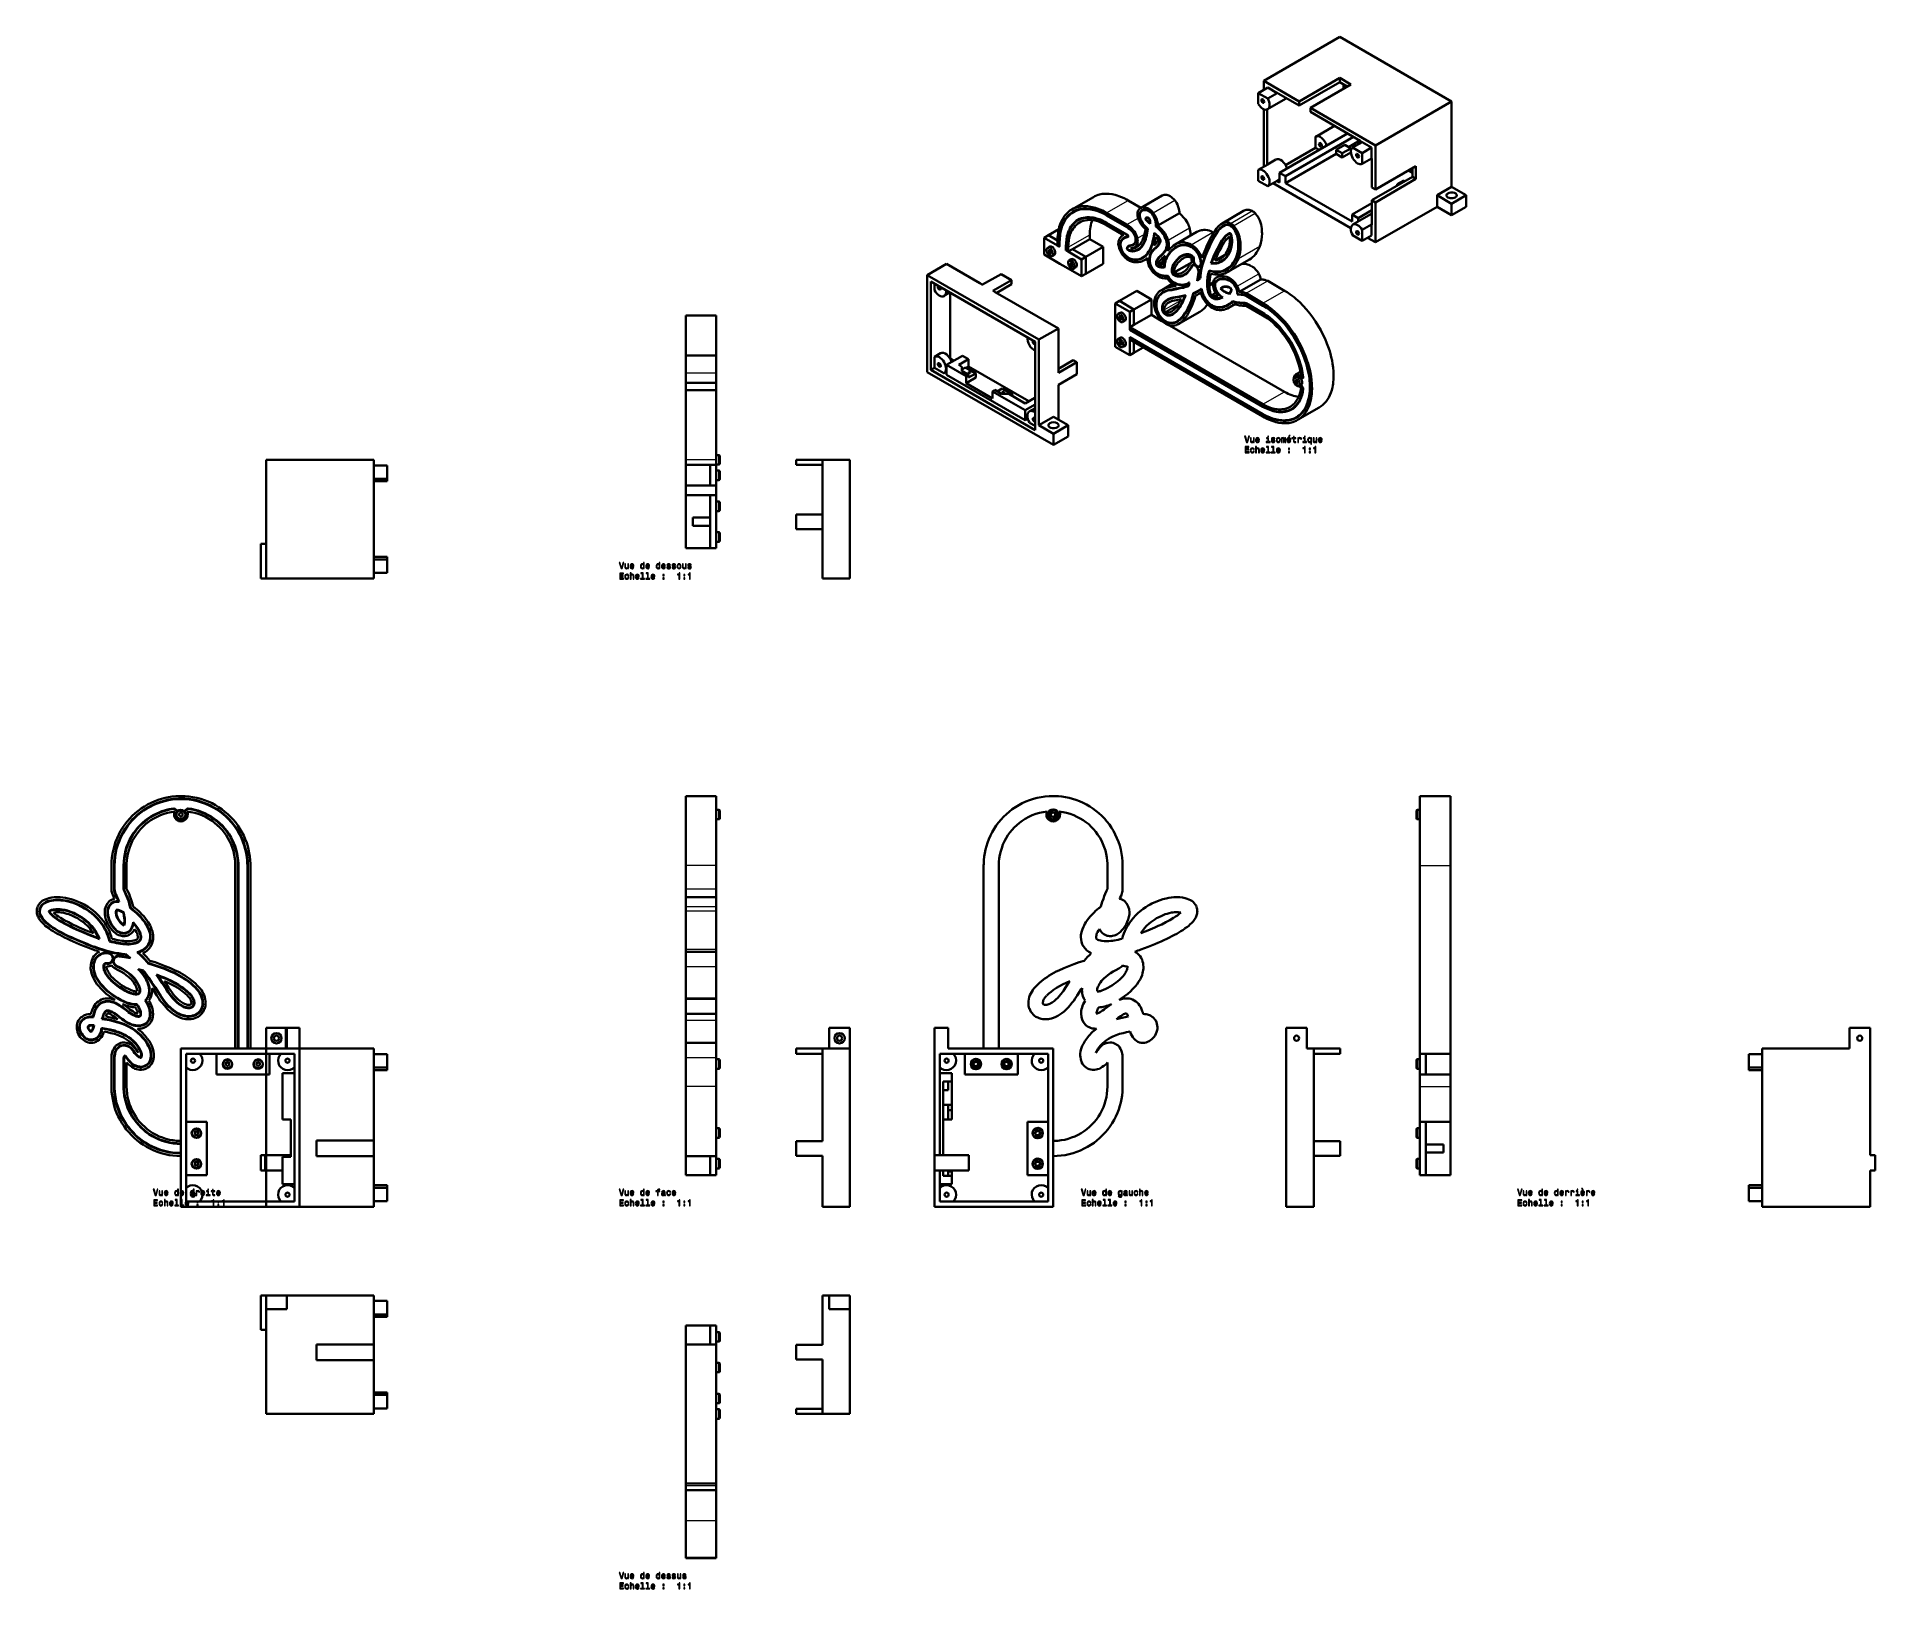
# Model space of a CAD drawing. Extents: x 146 to 1213, y 78 to 979.
import ezdxf

# ---------------------------------------------------------------- set-up
doc = ezdxf.new("R2010")
doc.units = 0

msp = doc.modelspace()

# ---------------------------------------------------------------- linework, layer by layer
at = {"color": 7, "lineweight": 35}
for p, q in [((902.2, 979.2), (858, 953.7)), ((902.2, 979.2), (967.1, 941.7)), ((858, 953.7), (878.6, 941.7)), ((878.6, 941.7), (902.2, 955.3)), ((878.6, 939.3), (902.2, 952.9)), ((908.6, 951.6), (885.1, 938)), ((967.1, 941.7), (922.9, 916.2)), ((967.1, 892.1), (967.1, 941.7)), ((858, 937.2), (858, 903.8)), ((860.1, 937.1), (860.1, 906.4)), ((885.1, 938), (922.9, 916.2)), ((885.1, 935.6), (914, 918.8)), ((906.6, 923.1), (867.1, 900.3)), ((910.2, 921.1), (870.7, 898.3)), ((870.6, 904.7), (888.1, 914.8)), ((900.1, 911.2), (870.7, 894.2)), ((922.9, 890.6), (922.9, 916.2)), ((944.3, 898), (920.7, 884.4)), ((922.9, 890.6), (946.4, 904.2)), ((946.4, 896.7), (922.9, 883.1)), ((908.6, 868.2), (863.5, 894.3)), ((909.3, 871.9), (870.7, 894.2)), ((922.9, 860), (922.9, 883.1)), ((958.6, 880.6), (922.9, 860)), ((673.9, 847.4), (693.3, 836.2)), ((662.6, 840.9), (727.5, 803.4)), ((662.6, 840.9), (662.6, 784.6)), ((664.7, 837.2), (725.4, 802.2)), ((664.7, 837.2), (664.7, 785.9)), ((676, 830.7), (676, 800.2)), ((702.2, 831), (738.8, 809.9)), ((803.4, 811.6), (870.1, 773.2)), ((540.2, 787.4), (540.2, 810)), ((725.4, 750.8), (725.4, 802.2)), ((727.5, 753.7), (727.5, 803.4)), ((738.8, 785.7), (738.8, 809.9)), ((780.3, 810.6), (857.5, 765.9)), ((857.5, 764.7), (780.3, 809.3)), ((857.5, 764.5), (780.3, 809.1)), ((857.5, 760.2), (780.3, 804.9)), ((857.5, 760), (780.3, 804.6)), ((857.5, 758.8), (780.3, 803.4)), ((736, 742.3), (662.6, 784.6)), ((725.4, 750.8), (664.7, 785.9)), ((719.6, 756.6), (673.9, 783)), ((721.7, 767.7), (686.6, 787.9)), ((522.5, 733.7), (522.5, 774)), ((540.2, 733.7), (540.2, 774)), ((540.2, 733.7), (540.2, 772.2)), ((700.5, 773.4), (719.6, 762.4)), ((540.2, 733.7), (540.2, 766.7)), ((278.9, 733.7), (341.5, 733.7)), ((278.9, 733.7), (278.9, 664.8)), ((341.5, 733.7), (341.5, 664.8)), ((601.8, 733.7), (601.8, 664.8)), ((617.8, 733.7), (617.8, 664.8)), ((522.5, 713.1), (522.5, 682.3)), ((275.9, 664.8), (275.9, 684.8)), ((278.9, 664.8), (341.5, 664.8)), ((522.5, 498.2), (522.5, 538.5)), ((540.2, 498.2), (540.2, 538.5)), ((948.7, 538.5), (948.7, 498.2)), ((948.7, 536.7), (948.7, 498.2)), ((966.4, 538.5), (966.4, 498.2)), ((948.7, 531), (948.7, 498.2)), ((948.7, 525.1), (948.7, 498.2)), ((261, 391.9), (261, 498.2)), ((262.5, 498.2), (262.5, 391.9)), ((262.8, 498.2), (262.8, 391.9)), ((268, 498.2), (268, 391.9)), ((268.3, 498.2), (268.3, 391.9)), ((269.8, 498.2), (269.8, 391.9)), ((695.4, 498.2), (695.4, 391.9)), ((704.2, 391.9), (704.2, 498.2)), ((948.7, 498.2), (948.7, 388.9)), ((948.7, 498.2), (948.7, 388.9)), ((948.7, 498.2), (948.7, 388.9)), ((966.4, 498.2), (966.4, 388.9)), ((298.3, 403.9), (298.3, 300.1)), ((871.1, 403.9), (871.1, 300.1)), ((229.4, 300.1), (229.4, 391.9)), ((290.3, 391.9), (229.4, 391.9)), ((295.3, 388.9), (232.4, 388.9)), ((232.4, 303.1), (232.4, 388.9)), ((278.9, 391.9), (341.5, 391.9)), ((278.9, 300.1), (278.9, 391.9)), ((295.3, 388.9), (295.3, 303.1)), ((341.5, 338.5), (341.5, 391.9)), ((601.8, 340.2), (601.8, 391.9)), ((617.8, 300.1), (617.8, 391.9)), ((666.9, 391.9), (666.9, 330.1)), ((669.9, 388.9), (732.8, 388.9)), ((669.9, 330.1), (669.9, 388.9)), ((674.9, 391.9), (735.8, 391.9)), ((732.8, 303.1), (732.8, 388.9)), ((735.8, 300.1), (735.8, 391.9)), ((887.1, 391.9), (887.1, 300.1)), ((1147.4, 391.9), (1147.4, 300.1)), ((1198, 391.9), (1147.4, 391.9)), ((1210, 391.9), (1210, 330.1)), ((288.3, 350.7), (288.3, 377.7)), ((715.2, 376.9), (684.4, 376.9)), ((522.5, 329.5), (522.5, 369.8)), ((540.2, 329.5), (540.2, 369.8)), ((601.8, 372.7), (601.8, 338.2)), ((671.9, 372.7), (671.9, 330.1)), ((948.7, 345.5), (948.7, 369.8)), ((948.7, 369.8), (948.7, 345.5)), ((948.7, 349.3), (948.7, 369.8)), ((966.4, 369.8), (966.4, 349.3)), ((293.3, 350.7), (293.3, 329.1)), ((720.8, 318.5), (720.8, 349.3)), ((966.4, 318.5), (966.4, 349.3)), ((308.2, 338.5), (341.5, 338.5)), ((341.5, 329.4), (308.2, 329.4)), ((341.5, 300.1), (341.5, 329.4)), ((601.8, 300.1), (601.8, 327.6)), ((686.9, 330.1), (666.9, 330.1)), ((666.9, 321.1), (666.9, 300.1)), ((666.9, 321.1), (686.9, 321.1)), ((1210, 321.1), (1210, 300.1)), ((229.4, 300.1), (298.3, 300.1)), ((232.4, 303.1), (295.3, 303.1)), ((278.9, 300.1), (341.5, 300.1)), ((735.8, 300.1), (666.9, 300.1)), ((732.8, 303.1), (669.9, 303.1)), ((1210, 300.1), (1147.4, 300.1)), ((275.9, 228.6), (275.9, 248.6)), ((290.9, 248.6), (341.5, 248.6)), ((341.5, 248.6), (341.5, 220.2)), ((601.8, 248.6), (601.8, 222)), ((278.9, 240.6), (278.9, 179.8)), ((617.8, 240.6), (617.8, 179.8)), ((308.2, 220.2), (341.5, 220.2)), ((522.5, 179.8), (522.5, 220.1)), ((540.2, 179.8), (540.2, 220.1)), ((341.5, 211.1), (308.2, 211.1)), ((341.5, 211.1), (341.5, 179.8)), ((601.8, 209.4), (601.8, 179.8)), ((278.9, 179.8), (341.5, 179.8)), ((522.5, 139.4), (522.5, 179.8)), ((540.2, 139.4), (540.2, 179.8)), ((522.5, 117.8), (522.5, 139.8)), ((522.5, 96.5), (522.5, 117.8)), ((540.2, 96.5), (540.2, 117.8))]:
    msp.add_line(p, q, dxfattribs=at)
at = {"color": 7, "lineweight": 35, "ltscale": 0.132683}
msp.add_line((858, 953.7), (858, 948.4), dxfattribs=at)
at = {"color": 7, "lineweight": 35, "ltscale": 0.185583}
msp.add_line((902.2, 955.3), (908.6, 951.6), dxfattribs=at)
at = {"color": 7, "lineweight": 35, "ltscale": 0.06124}
for p, q in [((902.2, 952.9), (902.2, 955.3)), ((890.2, 913.6), (888.1, 914.8))]:
    msp.add_line(p, q, dxfattribs=at)
at = {"color": 7, "lineweight": 35, "ltscale": 0.124345}
msp.add_line((902.2, 952.9), (906.5, 950.4), dxfattribs=at)
at = {"color": 7, "lineweight": 35, "ltscale": 0.062225}
msp.add_line((904.3, 951.6), (904.3, 949.1), dxfattribs=at)
at = {"color": 7, "lineweight": 35, "ltscale": 0.157176}
for p, q in [((860.3, 949.7), (854.8, 946.5)), ((860.3, 905.1), (854.8, 902))]:
    msp.add_line(p, q, dxfattribs=at)
at = {"color": 7, "lineweight": 35, "ltscale": 0.158673}
for p, q in [((854.8, 946.5), (854.8, 940.2)), ((854.8, 946.5), (860.3, 943.4)), ((915.1, 918), (920.6, 914.9)), ((909.6, 914.9), (915.1, 911.7)), ((915.1, 905.4), (915.1, 911.7)), ((920.6, 908.5), (920.6, 914.9)), ((854.8, 902), (854.8, 895.6)), ((860.3, 892.5), (854.8, 895.6)), ((915.1, 860.8), (915.1, 867.2)), ((920.6, 863.9), (920.6, 870.3)), ((915.1, 860.8), (909.6, 864))]:
    msp.add_line(p, q, dxfattribs=at)
at = {"color": 7, "lineweight": 35, "ltscale": 0.300062}
msp.add_line((870.6, 943.2), (860.2, 937.2), dxfattribs=at)
at = {"color": 7, "lineweight": 35, "ltscale": 0.158674}
msp.add_line((860.3, 949.7), (865.8, 946.5), dxfattribs=at)
at = {"color": 7, "lineweight": 35, "ltscale": 0.157177}
for p, q in [((865.8, 946.5), (860.3, 943.4)), ((865.8, 895.6), (860.3, 892.5))]:
    msp.add_line(p, q, dxfattribs=at)
at = {"color": 7, "lineweight": 35, "ltscale": 0.035214}
for p, q in [((866.8, 946.1), (865.6, 946.8)), ((920.7, 908.6), (920.7, 907.2)), ((860.1, 905), (860.1, 906.4)), ((866.8, 894.8), (865.6, 895.5)), ((920.7, 870), (920.7, 871.4))]:
    msp.add_line(p, q, dxfattribs=at)
at = {"color": 7, "lineweight": 35, "ltscale": 0.342046}
msp.add_line((866.8, 946.1), (878.6, 939.3), dxfattribs=at)
at = {"color": 7, "lineweight": 35, "ltscale": 0.061238}
for p, q in [((878.6, 939.3), (878.6, 941.7)), ((885.1, 935.6), (885.1, 938)), ((903.6, 911.6), (903.6, 909.1)), ((738.3, 860.6), (738.3, 858.1)), ((739.3, 859.9), (739.3, 857.5)), ((739.5, 859.8), (739.5, 857.4)), ((743.2, 857.7), (743.2, 855.2)), ((711.5, 838), (711.5, 835.6)), ((682.7, 787.7), (682.7, 785.3)), ((690.8, 783.8), (690.8, 781.4))]:
    msp.add_line(p, q, dxfattribs=at)
at = {"color": 7, "lineweight": 35, "ltscale": 0.158704}
msp.add_line((888.1, 921.2), (888.1, 914.8), dxfattribs=at)
at = {"color": 7, "lineweight": 35, "ltscale": 0.313636}
msp.add_line((899, 927.5), (888.2, 921.2), dxfattribs=at)
at = {"color": 7, "lineweight": 35, "ltscale": 0.1633}
for p, q in [((912.8, 918.5), (907.2, 915.2)), ((958.6, 880.6), (958.6, 887.2)), ((975.6, 880.6), (975.6, 887.2)), ((967.1, 875.7), (967.1, 882.3)), ((686.6, 792), (681, 788.7)), ((719.6, 766.4), (725.2, 769.7)), ((736, 742.3), (736, 748.8)), ((744.5, 747.2), (744.5, 753.7))]:
    msp.add_line(p, q, dxfattribs=at)
at = {"color": 7, "lineweight": 35, "ltscale": 0.157175}
for p, q in [((915.1, 918), (909.6, 914.9)), ((920.6, 914.9), (915.1, 911.7)), ((920.6, 908.5), (915.1, 905.4)), ((920.6, 870.3), (915.1, 867.2)), ((920.6, 863.9), (915.1, 860.8))]:
    msp.add_line(p, q, dxfattribs=at)
at = {"color": 7, "lineweight": 35, "ltscale": 0.025607}
msp.add_line((912.8, 919.5), (912.8, 918.5), dxfattribs=at)
at = {"color": 7, "lineweight": 35, "ltscale": 0.06475}
msp.add_line((912.8, 919.3), (915.1, 918), dxfattribs=at)
at = {"color": 7, "lineweight": 35, "ltscale": 0.044336}
msp.add_line((914.4, 917.6), (912.8, 918.5), dxfattribs=at)
at = {"color": 7, "lineweight": 35, "ltscale": 0.035212}
msp.add_line((914, 918.8), (915.2, 918.1), dxfattribs=at)
at = {"color": 7, "lineweight": 35, "ltscale": 0.002263}
for p, q in [((915.2, 918.1), (915.2, 918.1)), ((920.7, 908.6), (920.7, 908.6))]:
    msp.add_line(p, q, dxfattribs=at)
at = {"color": 7, "lineweight": 35, "ltscale": 0.142896}
msp.add_line((865.1, 907.9), (860.2, 905.1), dxfattribs=at)
at = {"color": 7, "lineweight": 35, "ltscale": 0.142887}
for p, q in [((900.1, 913.6), (905, 916.5)), ((908.6, 912), (903.6, 909.1))]:
    msp.add_line(p, q, dxfattribs=at)
at = {"color": 7, "lineweight": 35, "ltscale": 0.061237}
for p, q in [((900.1, 913.6), (900.1, 911.2)), ((908.6, 914.4), (908.6, 912)), ((944.3, 898), (946.4, 896.7)), ((743.4, 857.6), (743.4, 855.1)), ((744.5, 857), (744.5, 854.5)), ((757, 864.2), (757, 861.7)), ((678.1, 791.2), (676, 792.4)), ((664.7, 785.9), (666.8, 787.1)), ((684.8, 787.3), (682.7, 786.1))]:
    msp.add_line(p, q, dxfattribs=at)
at = {"color": 7, "lineweight": 35, "ltscale": 0.102061}
for p, q in [((900.1, 913.6), (903.6, 911.6)), ((686.6, 792), (683.1, 794)), ((685.2, 782.2), (685.2, 778.1)), ((700.5, 769.3), (700.5, 773.4))]:
    msp.add_line(p, q, dxfattribs=at)
at = {"color": 7, "lineweight": 35, "ltscale": 0.102062}
for p, q in [((900.1, 911.2), (903.6, 909.1)), ((908.6, 914.4), (905, 916.5)), ((870.7, 898.3), (867.1, 900.3)), ((912.8, 873.9), (909.3, 876))]:
    msp.add_line(p, q, dxfattribs=at)
at = {"color": 7, "lineweight": 35, "ltscale": 0.142886}
for p, q in [((908.6, 914.4), (903.6, 911.6)), ((673.9, 788.7), (673.9, 783))]:
    msp.add_line(p, q, dxfattribs=at)
at = {"color": 7, "lineweight": 35, "ltscale": 0.385419}
msp.add_line((920.7, 891.8), (920.7, 907.2), dxfattribs=at)
at = {"color": 7, "lineweight": 35, "ltscale": 0.137784}
msp.add_line((867.1, 900.3), (867.1, 894.8), dxfattribs=at)
at = {"color": 7, "lineweight": 35, "ltscale": 0.102063}
for p, q in [((870.7, 894.2), (870.7, 898.3)), ((909.3, 871.9), (909.3, 876)), ((686.6, 787.9), (686.6, 792))]:
    msp.add_line(p, q, dxfattribs=at)
at = {"color": 7, "lineweight": 35, "ltscale": 0.064767}
msp.add_line((944.3, 900.3), (942, 901.6), dxfattribs=at)
at = {"color": 7, "lineweight": 35, "ltscale": 0.044355}
msp.add_line((942.8, 902), (944.3, 901.2), dxfattribs=at)
at = {"color": 7, "lineweight": 35, "ltscale": 0.124342}
msp.add_line((944.3, 902.9), (944.3, 898), dxfattribs=at)
at = {"color": 7, "lineweight": 35, "ltscale": 0.18558}
msp.add_line((946.4, 904.2), (946.4, 896.7), dxfattribs=at)
at = {"color": 7, "lineweight": 35, "ltscale": 0.3613}
for p, q in [((746.6, 879), (759.1, 886.2)), ((796.6, 869.6), (809.1, 876.8)), ((833.8, 870.9), (846.3, 878.1)), ((806.6, 858.6), (819.1, 865.9)), ((837.2, 842.7), (849.7, 850)), ((808.4, 812.4), (820.9, 819.6)), ((877.7, 756.8), (890.2, 764))]:
    msp.add_line(p, q, dxfattribs=at)
at = {"color": 7, "lineweight": 35, "ltscale": 0.361298}
msp.add_line((786.5, 879.8), (799, 887), dxfattribs=at)
at = {"color": 7, "lineweight": 35, "ltscale": 0.043089}
msp.add_line((867.1, 896.4), (865.7, 895.5), dxfattribs=at)
at = {"color": 7, "lineweight": 35, "ltscale": 0.010206}
msp.add_line((867.1, 894.6), (866.8, 894.8), dxfattribs=at)
at = {"color": 7, "lineweight": 35, "ltscale": 0.005103}
for p, q in [((867.1, 894.8), (867.1, 894.6)), ((694.8, 835.4), (694.6, 835.5)), ((701, 831.7), (700.8, 831.8)), ((738.8, 784.3), (738.8, 784.1)), ((738.8, 777.1), (738.8, 776.9))]:
    msp.add_line(p, q, dxfattribs=at)
at = {"color": 7, "lineweight": 35, "ltscale": 0.061239}
for p, q in [((922.9, 890.6), (920.7, 891.8)), ((922.9, 883.1), (920.7, 884.4)), ((747.4, 791.5), (749.5, 790.3))]:
    msp.add_line(p, q, dxfattribs=at)
at = {"color": 7, "lineweight": 35, "ltscale": 0.112268}
for p, q in [((935.5, 893.6), (939.4, 895.8)), ((682.7, 785.3), (686.6, 783))]:
    msp.add_line(p, q, dxfattribs=at)
at = {"color": 7, "lineweight": 35, "ltscale": 0.016707}
for p, q in [((936.1, 893.2), (935.5, 893.6)), ((935.5, 893.6), (935.5, 892.9))]:
    msp.add_line(p, q, dxfattribs=at)
at = {"color": 7, "lineweight": 35, "ltscale": 0.016706}
msp.add_line((939.4, 895.8), (940, 895.5), dxfattribs=at)
at = {"color": 7, "lineweight": 35, "ltscale": 0.244948}
for p, q in [((958.6, 887.2), (967.1, 892.1)), ((958.6, 887.2), (967.1, 882.3)), ((958.6, 880.6), (967.1, 875.7)), ((730.5, 862.6), (730.5, 852.8)), ((780.3, 819.5), (771.8, 824.4)), ((780.3, 794.4), (771.8, 799.3))]:
    msp.add_line(p, q, dxfattribs=at)
at = {"color": 7, "lineweight": 35, "ltscale": 0.244951}
for p, q in [((975.6, 887.2), (967.1, 892.1)), ((975.6, 887.2), (967.1, 882.3)), ((975.6, 880.6), (967.1, 875.7))]:
    msp.add_line(p, q, dxfattribs=at)
at = {"color": 7, "lineweight": 35, "ltscale": 0.069833}
msp.add_line((749.9, 878.8), (747.5, 877.4), dxfattribs=at)
at = {"color": 7, "lineweight": 13, "ltscale": 0.3613}
for p, q in [((766.8, 877), (779.3, 884.2)), ((793.8, 877.1), (806.4, 884.3)), ((838.7, 870.9), (851.3, 878.1)), ((840.5, 869.5), (853, 876.8)), ((815.9, 858.5), (828.5, 865.8)), ((744.5, 857), (757, 864.2)), ((842.6, 834.4), (855.2, 841.6)), ((847.8, 830.3), (860.3, 837.5))]:
    msp.add_line(p, q, dxfattribs=at)
at = {"color": 7, "lineweight": 35, "ltscale": 0.341739}
for p, q in [((766.8, 877), (778.6, 870.2)), ((766.8, 875.8), (778.6, 869)), ((766.8, 875.5), (778.6, 868.7)), ((766.8, 871.3), (778.6, 864.5))]:
    msp.add_line(p, q, dxfattribs=at)
at = {"color": 7, "lineweight": 13, "ltscale": 0.006123}
msp.add_line((767, 875.7), (766.8, 875.5), dxfattribs=at)
at = {"color": 7, "lineweight": 35, "ltscale": 0.214239}
msp.add_line((779.3, 884.2), (786.7, 880), dxfattribs=at)
at = {"color": 7, "lineweight": 35, "ltscale": 0.032435}
msp.add_line((788.5, 878.9), (787.4, 878.3), dxfattribs=at)
at = {"color": 7, "lineweight": 13, "ltscale": 0.005985}
msp.add_line((791.4, 878.1), (791.2, 878), dxfattribs=at)
at = {"color": 7, "lineweight": 13, "ltscale": 0.004465}
msp.add_line((793.4, 876.3), (793.2, 876.2), dxfattribs=at)
at = {"color": 7, "lineweight": 35, "ltscale": 0.33068}
msp.add_line((909.3, 876), (920.7, 882.6), dxfattribs=at)
at = {"color": 7, "lineweight": 35, "ltscale": 0.300063}
msp.add_line((920.1, 876.2), (909.7, 870.2), dxfattribs=at)
at = {"color": 7, "lineweight": 35, "ltscale": 0.228618}
msp.add_line((920.7, 878.5), (912.8, 873.9), dxfattribs=at)
at = {"color": 7, "lineweight": 35, "ltscale": 0.324179}
msp.add_line((920.7, 871.4), (920.7, 884.4), dxfattribs=at)
at = {"color": 7, "lineweight": 35, "ltscale": 0.173838}
msp.add_line((733, 864), (739, 867.5), dxfattribs=at)
at = {"color": 7, "lineweight": 35, "ltscale": 0.064681}
msp.add_line((750.3, 872.7), (752.5, 874), dxfattribs=at)
at = {"color": 7, "lineweight": 13, "ltscale": 0.006122}
msp.add_line((766.8, 871.1), (767, 871.2), dxfattribs=at)
at = {"color": 7, "lineweight": 35, "ltscale": 0.34174}
msp.add_line((766.8, 871.1), (778.6, 864.2), dxfattribs=at)
at = {"color": 7, "lineweight": 35, "ltscale": 0.285064}
msp.add_line((776.7, 864.1), (766.8, 869.8), dxfattribs=at)
at = {"color": 7, "lineweight": 13, "ltscale": 0.187548}
msp.add_line((778.6, 870.2), (785.1, 873.9), dxfattribs=at)
at = {"color": 7, "lineweight": 13, "ltscale": 0.006057}
msp.add_line((778.8, 868.8), (778.6, 868.7), dxfattribs=at)
at = {"color": 7, "lineweight": 13, "ltscale": 0.117379}
msp.add_line((784.7, 862.3), (788.8, 864.6), dxfattribs=at)
at = {"color": 7, "lineweight": 13, "ltscale": 0.004977}
msp.add_line((786, 874.3), (786.1, 874.4), dxfattribs=at)
at = {"color": 7, "lineweight": 35, "ltscale": 0.011059}
msp.add_line((789.2, 873.6), (789.5, 874), dxfattribs=at)
at = {"color": 7, "lineweight": 35, "ltscale": 0.018139}
msp.add_line((789.6, 873), (789.2, 873.6), dxfattribs=at)
at = {"color": 7, "lineweight": 35, "ltscale": 0.006913}
msp.add_line((789.5, 873.5), (789.7, 873.7), dxfattribs=at)
at = {"color": 7, "lineweight": 35, "ltscale": 0.011338}
msp.add_line((789.7, 873.2), (789.5, 873.5), dxfattribs=at)
at = {"color": 7, "lineweight": 35, "ltscale": 0.020306}
msp.add_line((790.6, 874.3), (789.9, 873.9), dxfattribs=at)
at = {"color": 7, "lineweight": 13, "ltscale": 0.011403}
msp.add_line((790.8, 874.3), (790.4, 874.1), dxfattribs=at)
at = {"color": 7, "lineweight": 35, "ltscale": 0.005176}
msp.add_line((790.6, 867.7), (790.7, 867.9), dxfattribs=at)
at = {"color": 7, "lineweight": 13, "ltscale": 0.00555}
msp.add_line((791.4, 874), (791.2, 873.9), dxfattribs=at)
at = {"color": 7, "lineweight": 35, "ltscale": 0.007111}
msp.add_line((791.3, 874.1), (791.5, 873.9), dxfattribs=at)
at = {"color": 7, "lineweight": 13, "ltscale": 0.005279}
msp.add_line((791.5, 873.9), (791.3, 873.8), dxfattribs=at)
at = {"color": 7, "lineweight": 35, "ltscale": 0.004448}
msp.add_line((791.3, 873.8), (791.4, 873.7), dxfattribs=at)
at = {"color": 7, "lineweight": 35, "ltscale": 0.021719}
msp.add_line((792, 870.7), (791.3, 871.3), dxfattribs=at)
at = {"color": 7, "lineweight": 35, "ltscale": 0.004383}
msp.add_line((791.6, 873.8), (791.4, 873.7), dxfattribs=at)
at = {"color": 7, "lineweight": 35, "ltscale": 0.004991}
msp.add_line((791.4, 873.7), (791.5, 873.5), dxfattribs=at)
at = {"color": 7, "lineweight": 35, "ltscale": 0.013573}
msp.add_line((791.8, 871.1), (791.4, 871.5), dxfattribs=at)
at = {"color": 7, "lineweight": 35, "ltscale": 0.007987}
msp.add_line((791.5, 873.9), (791.7, 873.6), dxfattribs=at)
at = {"color": 7, "lineweight": 13, "ltscale": 0.004384}
msp.add_line((791.7, 873.6), (791.5, 873.5), dxfattribs=at)
at = {"color": 7, "lineweight": 13, "ltscale": 0.006088}
msp.add_line((792, 871.8), (791.8, 871.6), dxfattribs=at)
at = {"color": 7, "lineweight": 35, "ltscale": 0.012325}
msp.add_line((791.8, 871.6), (791.8, 871.1), dxfattribs=at)
at = {"color": 7, "lineweight": 35, "ltscale": 0.006193}
msp.add_line((792, 871.3), (791.8, 871.1), dxfattribs=at)
at = {"color": 7, "lineweight": 35, "ltscale": 0.019724}
msp.add_line((792, 871.5), (792, 870.7), dxfattribs=at)
at = {"color": 7, "lineweight": 35, "ltscale": 0.005157}
msp.add_line((794.7, 865.1), (794.8, 865.2), dxfattribs=at)
at = {"color": 7, "lineweight": 35, "ltscale": 0.006338}
msp.add_line((795.5, 869.3), (795.3, 869.1), dxfattribs=at)
at = {"color": 7, "lineweight": 13, "ltscale": 0.361299}
for p, q in [((802.5, 861.2), (815, 868.4)), ((843.3, 850.5), (855.8, 857.7))]:
    msp.add_line(p, q, dxfattribs=at)
at = {"color": 7, "lineweight": 35, "ltscale": 0.043078}
msp.add_line((836.2, 870.2), (834.7, 869.3), dxfattribs=at)
at = {"color": 7, "lineweight": 35, "ltscale": 0.030584}
msp.add_line((837.5, 864.6), (838.5, 865.2), dxfattribs=at)
at = {"color": 7, "lineweight": 35, "ltscale": 0.003633}
msp.add_line((838.3, 865.1), (838.4, 865.2), dxfattribs=at)
at = {"color": 7, "lineweight": 35, "ltscale": 0.004331}
for p, q in [((838.7, 864.9), (838.8, 865)), ((802.2, 840.3), (802.3, 840.4))]:
    msp.add_line(p, q, dxfattribs=at)
at = {"color": 7, "lineweight": 13, "ltscale": 0.004729}
msp.add_line((840.2, 868.5), (840, 868.4), dxfattribs=at)
at = {"color": 7, "lineweight": 35, "ltscale": 0.049434}
msp.add_line((912.8, 872), (912.8, 873.9), dxfattribs=at)
at = {"color": 7, "lineweight": 35, "ltscale": 0.071443}
for p, q in [((733, 864), (730.5, 862.6)), ((744.5, 854.5), (747, 855.9)), ((774.3, 825.9), (771.8, 824.4)), ((817.5, 830.3), (820, 831.7)), ((839.5, 825), (837.1, 823.6))]:
    msp.add_line(p, q, dxfattribs=at)
at = {"color": 7, "lineweight": 35, "ltscale": 0.224539}
for p, q in [((730.5, 862.6), (738.3, 858.1)), ((744.5, 854.5), (752.3, 850)), ((780.3, 819.5), (780.3, 810.6)), ((782.7, 812), (782.7, 821)), ((782.7, 821), (782.7, 812)), ((780.3, 803.4), (780.3, 794.4))]:
    msp.add_line(p, q, dxfattribs=at)
at = {"color": 7, "lineweight": 35, "ltscale": 0.028577}
for p, q in [((733.6, 857.4), (732.6, 856.8)), ((736.4, 852.6), (735.4, 852)), ((746.2, 850.1), (745.2, 849.5)), ((777.3, 814.3), (776.3, 813.7)), ((777.3, 799.7), (776.3, 799.2))]:
    msp.add_line(p, q, dxfattribs=at)
at = {"color": 7, "lineweight": 13, "ltscale": 0.01686}
for p, q in [((733.2, 855.3), (732.8, 854.7)), ((733.3, 855.3), (732.9, 854.7)), ((734.1, 853.1), (734.5, 853.7)), ((745.8, 848), (745.4, 847.5)), ((745.9, 848), (745.5, 847.5)), ((774.2, 816.9), (773.8, 816.4)), ((775.1, 814.8), (775.4, 815.3)), ((774.2, 802.4), (773.8, 801.9)), ((774.2, 802.4), (773.8, 801.8)), ((775.1, 800.3), (775.4, 800.8)), ((876.6, 779.9), (876.2, 779.3)), ((877.5, 777.7), (877.8, 778.3))]:
    msp.add_line(p, q, dxfattribs=at)
at = {"color": 7, "lineweight": 13, "ltscale": 0.026806}
for p, q in [((732.8, 854.7), (733.2, 853.7)), ((734.5, 853.8), (734.1, 854.8)), ((775.4, 815.4), (775.1, 816.4)), ((773.8, 801.8), (774.2, 800.8)), ((775.4, 800.9), (775.1, 801.9))]:
    msp.add_line(p, q, dxfattribs=at)
at = {"color": 7, "lineweight": 13, "ltscale": 0.020498}
for p, q in [((733.6, 855.1), (732.9, 854.7)), ((774.5, 802.2), (773.8, 801.8))]:
    msp.add_line(p, q, dxfattribs=at)
at = {"color": 7, "lineweight": 13, "ltscale": 0.019478}
for p, q in [((733.6, 855.1), (732.9, 854.7)), ((746.2, 847.9), (745.5, 847.5)), ((774.5, 816.8), (773.8, 816.4)), ((774.5, 802.2), (773.8, 801.8))]:
    msp.add_line(p, q, dxfattribs=at)
at = {"color": 7, "lineweight": 13, "ltscale": 0.026804}
for p, q in [((732.9, 854.7), (733.3, 853.7)), ((745.4, 847.4), (745.8, 846.4)), ((745.5, 847.4), (745.9, 846.4)), ((773.8, 816.3), (774.2, 815.3)), ((773.8, 816.3), (774.2, 815.3)), ((773.8, 801.8), (774.2, 800.8)), ((876.2, 779.3), (876.6, 778.3)), ((877.8, 778.4), (877.5, 779.4))]:
    msp.add_line(p, q, dxfattribs=at)
at = {"color": 7, "lineweight": 35, "ltscale": 0.153158}
for p, q in [((738.3, 861), (733, 864)), ((733, 864), (738.3, 861))]:
    msp.add_line(p, q, dxfattribs=at)
at = {"color": 7, "lineweight": 13, "ltscale": 0.022392}
for p, q in [((734.1, 854.9), (733.3, 855.3)), ((733.3, 853.6), (734.1, 853.1)), ((746.6, 847.6), (745.9, 848)), ((775, 816.5), (774.2, 816.9)), ((774.2, 815.2), (775, 814.8)), ((775, 802), (774.2, 802.4)), ((774.2, 800.7), (775, 800.3)), ((876.7, 778.2), (877.4, 777.8))]:
    msp.add_line(p, q, dxfattribs=at)
at = {"color": 7, "lineweight": 35, "ltscale": 0.000190148}
for p, q in [((733.3, 855.3), (733.3, 855.3)), ((745.9, 848), (745.9, 848)), ((774.2, 802.4), (774.2, 802.4)), ((876.6, 779.9), (876.6, 779.9))]:
    msp.add_line(p, q, dxfattribs=at)
at = {"color": 7, "lineweight": 35, "ltscale": 0.022392}
msp.add_line((734.1, 854.8), (733.3, 855.3), dxfattribs=at)
at = {"color": 7, "lineweight": 13, "ltscale": 0.027277}
for p, q in [((734.3, 854.2), (733.3, 853.7)), ((734.2, 854.2), (733.3, 853.7)), ((746.8, 847), (745.9, 846.4)), ((746.8, 846.9), (745.9, 846.4)), ((775.2, 815.9), (774.2, 815.3)), ((775.2, 815.8), (774.3, 815.3)), ((775.2, 801.4), (774.2, 800.8)), ((775.2, 801.3), (774.3, 800.8)), ((877.6, 778.8), (876.6, 778.3))]:
    msp.add_line(p, q, dxfattribs=at)
at = {"color": 7, "lineweight": 35, "ltscale": 0.026806}
for p, q in [((734.5, 853.8), (734.1, 854.8)), ((775.4, 800.9), (775, 801.9))]:
    msp.add_line(p, q, dxfattribs=at)
at = {"color": 7, "lineweight": 13, "ltscale": 0.004038}
for p, q in [((734.3, 854.4), (734.3, 854.2)), ((775.2, 816), (775.2, 815.9)), ((775.2, 801.5), (775.2, 801.4))]:
    msp.add_line(p, q, dxfattribs=at)
at = {"color": 7, "lineweight": 13, "ltscale": 0.001008}
for p, q in [((734.3, 854.2), (734.3, 854.2)), ((746.9, 847), (746.9, 847)), ((775.2, 815.9), (775.3, 815.9)), ((775.2, 801.4), (775.3, 801.3)), ((877.6, 778.8), (877.7, 778.8))]:
    msp.add_line(p, q, dxfattribs=at)
at = {"color": 7, "lineweight": 13, "ltscale": 0.002201}
for p, q in [((734.3, 854.2), (734.3, 854.2)), ((746.8, 846.9), (746.9, 846.9)), ((775.2, 815.8), (775.3, 815.8)), ((877.6, 778.8), (877.7, 778.8))]:
    msp.add_line(p, q, dxfattribs=at)
at = {"color": 7, "lineweight": 35, "ltscale": 0.030619}
for p, q in [((738.3, 858.1), (739.3, 857.5)), ((738.3, 858.1), (739.3, 857.5)), ((743.4, 855.1), (744.5, 854.5)), ((743.4, 855.1), (744.5, 854.5))]:
    msp.add_line(p, q, dxfattribs=at)
at = {"color": 7, "lineweight": 13, "ltscale": 0.006147}
msp.add_line((739.3, 859.9), (739.5, 860.1), dxfattribs=at)
at = {"color": 7, "lineweight": 35, "ltscale": 0.006123}
for p, q in [((739.3, 857.5), (739.5, 857.6)), ((739.5, 857.4), (739.3, 857.5)), ((743.4, 855.4), (743.2, 855.2))]:
    msp.add_line(p, q, dxfattribs=at)
at = {"color": 7, "lineweight": 13, "ltscale": 0.006151}
for p, q in [((743.4, 857.8), (743.2, 857.7)), ((857.8, 764.6), (857.5, 764.5))]:
    msp.add_line(p, q, dxfattribs=at)
at = {"color": 7, "lineweight": 35, "ltscale": 0.006122}
msp.add_line((743.4, 855.1), (743.2, 855.2), dxfattribs=at)
at = {"color": 7, "lineweight": 35, "ltscale": 0.289857}
msp.add_line((757, 861.7), (747, 855.9), dxfattribs=at)
at = {"color": 7, "lineweight": 35, "ltscale": 0.22454}
msp.add_line((747, 855.9), (754.7, 851.5), dxfattribs=at)
msp.add_line((747, 855.9), (754.7, 851.5), dxfattribs=at)
at = {"color": 7, "lineweight": 35, "ltscale": 0.289856}
for p, q in [((754.7, 851.5), (764.8, 857.2)), ((754.7, 841.7), (764.8, 847.5)), ((774.3, 825.9), (784.3, 831.7)), ((782.7, 821), (792.8, 826.8)), ((792.8, 817.8), (782.7, 812))]:
    msp.add_line(p, q, dxfattribs=at)
at = {"color": 7, "lineweight": 35, "ltscale": 0.224538}
for p, q in [((764.8, 857.2), (757, 861.7)), ((792.8, 826.8), (792.8, 817.8))]:
    msp.add_line(p, q, dxfattribs=at)
at = {"color": 7, "lineweight": 35, "ltscale": 0.244949}
for p, q in [((764.8, 857.2), (764.8, 847.5)), ((752.3, 850), (752.3, 840.2)), ((754.7, 851.5), (754.7, 841.7)), ((754.7, 851.5), (754.7, 841.7)), ((782.7, 821), (774.3, 825.9)), ((782.7, 821), (774.3, 825.9)), ((792.8, 826.8), (784.3, 831.7)), ((736, 758.6), (727.5, 753.7)), ((736, 758.6), (744.5, 753.7)), ((736, 748.8), (727.5, 753.7)), ((736, 748.8), (744.5, 753.7)), ((736, 742.3), (744.5, 747.2))]:
    msp.add_line(p, q, dxfattribs=at)
at = {"color": 7, "lineweight": 13, "ltscale": 0.005882}
msp.add_line((774.7, 858.3), (774.9, 858.4), dxfattribs=at)
at = {"color": 7, "lineweight": 35, "ltscale": 0.014846}
msp.add_line((776.1, 863.9), (776.6, 864.2), dxfattribs=at)
at = {"color": 7, "lineweight": 35, "ltscale": 0.045236}
msp.add_line((778.6, 863.2), (777, 862.3), dxfattribs=at)
at = {"color": 7, "lineweight": 13, "ltscale": 0.005649}
msp.add_line((778.6, 864.2), (778.8, 864.3), dxfattribs=at)
at = {"color": 7, "lineweight": 13, "ltscale": 0.006976}
msp.add_line((778.8, 856.5), (778.6, 856.3), dxfattribs=at)
at = {"color": 7, "lineweight": 35, "ltscale": 0.006687}
msp.add_line((778.8, 856.2), (778.9, 856), dxfattribs=at)
at = {"color": 7, "lineweight": 13, "ltscale": 0.004706}
msp.add_line((779, 855.9), (778.8, 855.8), dxfattribs=at)
at = {"color": 7, "lineweight": 35, "ltscale": 0.006999}
msp.add_line((779.2, 863.3), (779.4, 863.5), dxfattribs=at)
at = {"color": 7, "lineweight": 13, "ltscale": 0.003878}
msp.add_line((779.4, 863.1), (779.3, 863), dxfattribs=at)
at = {"color": 7, "lineweight": 13, "ltscale": 0.006364}
msp.add_line((779.8, 855.4), (779.6, 855.2), dxfattribs=at)
at = {"color": 7, "lineweight": 35, "ltscale": 0.037147}
msp.add_line((779.7, 857.5), (781, 858.3), dxfattribs=at)
at = {"color": 7, "lineweight": 13, "ltscale": 0.055334}
msp.add_line((781.3, 858), (783.2, 859.1), dxfattribs=at)
at = {"color": 7, "lineweight": 35, "ltscale": 0.030337}
msp.add_line((783.3, 859.3), (782.3, 858.7), dxfattribs=at)
at = {"color": 7, "lineweight": 13, "ltscale": 0.081918}
msp.add_line((782.8, 856.5), (785.6, 858.1), dxfattribs=at)
at = {"color": 7, "lineweight": 35, "ltscale": 0.090762}
msp.add_line((783.2, 857.1), (786.3, 858.9), dxfattribs=at)
at = {"color": 7, "lineweight": 13, "ltscale": 0.0049}
msp.add_line((783.6, 862.7), (783.5, 862.6), dxfattribs=at)
at = {"color": 7, "lineweight": 13, "ltscale": 0.071443}
msp.add_line((786, 856.3), (783.5, 854.9), dxfattribs=at)
at = {"color": 7, "lineweight": 35, "ltscale": 0.051967}
msp.add_line((785.1, 855.9), (786.9, 856.9), dxfattribs=at)
at = {"color": 7, "lineweight": 13, "ltscale": 0.035097}
msp.add_line((794.3, 856), (795.5, 856.7), dxfattribs=at)
at = {"color": 7, "lineweight": 13, "ltscale": 0.004581}
msp.add_line((797.7, 861.5), (797.9, 861.6), dxfattribs=at)
at = {"color": 7, "lineweight": 13, "ltscale": 0.004646}
msp.add_line((801.5, 861.3), (801.3, 861.2), dxfattribs=at)
at = {"color": 7, "lineweight": 35, "ltscale": 0.060317}
msp.add_line((809.5, 858.2), (807.4, 857), dxfattribs=at)
at = {"color": 7, "lineweight": 13, "ltscale": 0.01007}
msp.add_line((838.5, 855.4), (838.8, 855.6), dxfattribs=at)
at = {"color": 7, "lineweight": 35, "ltscale": 0.132682}
msp.add_line((922.9, 860), (918.3, 862.6), dxfattribs=at)
at = {"color": 7, "lineweight": 35, "ltscale": 0.326599}
for p, q in [((673.9, 847.4), (662.6, 840.9)), ((738.8, 809.9), (727.5, 803.4))]:
    msp.add_line(p, q, dxfattribs=at)
at = {"color": 7, "lineweight": 35, "ltscale": 0.265362}
for p, q in [((739.7, 847.5), (730.5, 852.8)), ((752.3, 840.2), (743.1, 845.5))]:
    msp.add_line(p, q, dxfattribs=at)
at = {"color": 7, "lineweight": 13, "ltscale": 0.022391}
for p, q in [((733.3, 853.7), (734.1, 853.2)), ((745.9, 846.4), (746.7, 845.9)), ((774.3, 815.3), (775, 814.8)), ((774.3, 800.8), (775, 800.3))]:
    msp.add_line(p, q, dxfattribs=at)
at = {"color": 7, "lineweight": 35, "ltscale": 0.016861}
for p, q in [((734.1, 853.2), (734.5, 853.7)), ((746.7, 845.9), (747.1, 846.5)), ((775, 814.8), (775.4, 815.4)), ((775, 800.3), (775.4, 800.9))]:
    msp.add_line(p, q, dxfattribs=at)
at = {"color": 7, "lineweight": 13, "ltscale": 0.001214}
for p, q in [((734.1, 853.2), (734.1, 853.2)), ((775.1, 814.9), (775, 814.8)), ((775.1, 800.3), (775, 800.3))]:
    msp.add_line(p, q, dxfattribs=at)
at = {"color": 7, "lineweight": 35, "ltscale": 0.097812}
msp.add_line((743.1, 845.5), (739.7, 847.5), dxfattribs=at)
at = {"color": 7, "lineweight": 13, "ltscale": 0.0205}
for p, q in [((746.2, 847.8), (745.5, 847.4)), ((876.9, 779.7), (876.2, 779.3))]:
    msp.add_line(p, q, dxfattribs=at)
at = {"color": 7, "lineweight": 35, "ltscale": 0.022393}
msp.add_line((746.6, 847.6), (745.9, 848), dxfattribs=at)
at = {"color": 7, "lineweight": 13, "ltscale": 0.022393}
for p, q in [((745.9, 846.3), (746.6, 845.9)), ((877.4, 779.4), (876.6, 779.9)), ((876.6, 778.2), (877.4, 777.7))]:
    msp.add_line(p, q, dxfattribs=at)
at = {"color": 7, "lineweight": 13, "ltscale": 0.026805}
for p, q in [((747.1, 846.5), (746.7, 847.5)), ((876.2, 779.3), (876.6, 778.3))]:
    msp.add_line(p, q, dxfattribs=at)
at = {"color": 7, "lineweight": 35, "ltscale": 0.026804}
for p, q in [((747.1, 846.5), (746.7, 847.5)), ((775.4, 815.4), (775, 816.4))]:
    msp.add_line(p, q, dxfattribs=at)
at = {"color": 7, "lineweight": 13, "ltscale": 0.016861}
for p, q in [((746.7, 845.9), (747.1, 846.4)), ((876.6, 779.9), (876.2, 779.3))]:
    msp.add_line(p, q, dxfattribs=at)
at = {"color": 7, "lineweight": 13, "ltscale": 0.001213}
for p, q in [((746.7, 846), (746.7, 845.9)), ((877.5, 777.8), (877.4, 777.8))]:
    msp.add_line(p, q, dxfattribs=at)
at = {"color": 7, "lineweight": 13, "ltscale": 0.004037}
for p, q in [((746.8, 847.1), (746.9, 847)), ((877.6, 779), (877.6, 778.8))]:
    msp.add_line(p, q, dxfattribs=at)
at = {"color": 7, "lineweight": 35, "ltscale": 0.028578}
for p, q in [((749, 845.4), (748, 844.8)), ((774.6, 819), (773.6, 818.5)), ((774.6, 804.5), (773.6, 803.9)), ((877, 782), (876, 781.4)), ((879.7, 777.2), (878.7, 776.6))]:
    msp.add_line(p, q, dxfattribs=at)
at = {"color": 7, "lineweight": 35, "ltscale": 0.071445}
for p, q in [((754.7, 851.5), (752.3, 850)), ((754.7, 841.7), (752.3, 840.2)), ((782.7, 795.8), (780.3, 794.4))]:
    msp.add_line(p, q, dxfattribs=at)
at = {"color": 7, "lineweight": 13, "ltscale": 0.00463}
for p, q in [((777.2, 852.7), (777.4, 852.8)), ((816.8, 851.5), (816.9, 851.6))]:
    msp.add_line(p, q, dxfattribs=at)
at = {"color": 7, "lineweight": 13, "ltscale": 0.071445}
msp.add_line((785.9, 850), (788.3, 851.4), dxfattribs=at)
at = {"color": 7, "lineweight": 35, "ltscale": 0.057888}
msp.add_line((789.8, 852.2), (787.8, 851.1), dxfattribs=at)
at = {"color": 7, "lineweight": 35, "ltscale": 0.002934}
msp.add_line((788.2, 851.4), (788.3, 851.4), dxfattribs=at)
at = {"color": 7, "lineweight": 35, "ltscale": 0.05313}
msp.add_line((788.7, 849.5), (790.5, 850.6), dxfattribs=at)
at = {"color": 7, "lineweight": 13, "ltscale": 0.004331}
msp.add_line((793, 845), (793.1, 845.1), dxfattribs=at)
at = {"color": 7, "lineweight": 13, "ltscale": 0.00433}
msp.add_line((795.8, 846.8), (795.7, 846.7), dxfattribs=at)
at = {"color": 7, "lineweight": 13, "ltscale": 0.006389}
msp.add_line((796.8, 846), (796.6, 845.9), dxfattribs=at)
at = {"color": 7, "lineweight": 35, "ltscale": 0.079313}
msp.add_line((796.8, 847.2), (799.5, 848.8), dxfattribs=at)
at = {"color": 7, "lineweight": 13, "ltscale": 0.035308}
msp.add_line((798.6, 852.2), (797.4, 851.5), dxfattribs=at)
at = {"color": 7, "lineweight": 13, "ltscale": 0.049681}
msp.add_line((798.4, 850), (800.1, 851), dxfattribs=at)
at = {"color": 7, "lineweight": 35, "ltscale": 0.006008}
msp.add_line((800.4, 845.7), (800.6, 845.8), dxfattribs=at)
at = {"color": 7, "lineweight": 35, "ltscale": 0.304568}
msp.add_line((805.9, 842.3), (816.4, 848.4), dxfattribs=at)
at = {"color": 7, "lineweight": 13, "ltscale": 0.266507}
msp.add_line((806.1, 842.2), (815.4, 847.5), dxfattribs=at)
at = {"color": 7, "lineweight": 13, "ltscale": 0.258485}
msp.add_line((806.3, 842.1), (815.2, 847.3), dxfattribs=at)
at = {"color": 7, "lineweight": 35, "ltscale": 0.052812}
msp.add_line((810.4, 851.9), (812.3, 852.9), dxfattribs=at)
at = {"color": 7, "lineweight": 35, "ltscale": 0.016537}
msp.add_line((815.9, 848), (816.5, 848.4), dxfattribs=at)
at = {"color": 7, "lineweight": 13, "ltscale": 0.033552}
msp.add_line((816.2, 846.2), (817.3, 846.9), dxfattribs=at)
at = {"color": 7, "lineweight": 35, "ltscale": 0.019346}
msp.add_line((817.5, 846.9), (816.8, 846.5), dxfattribs=at)
at = {"color": 7, "lineweight": 13, "ltscale": 0.007051}
msp.add_line((817.2, 850.2), (817.5, 850.3), dxfattribs=at)
at = {"color": 7, "lineweight": 13, "ltscale": 0.005855}
msp.add_line((818.4, 846.5), (818.2, 846.3), dxfattribs=at)
at = {"color": 7, "lineweight": 13, "ltscale": 0.004906}
msp.add_line((818.9, 846), (818.7, 845.9), dxfattribs=at)
at = {"color": 7, "lineweight": 13, "ltscale": 0.005301}
msp.add_line((818.9, 846.1), (819.1, 846.2), dxfattribs=at)
at = {"color": 7, "lineweight": 13, "ltscale": 0.00649}
msp.add_line((819.4, 845.8), (819.6, 846), dxfattribs=at)
at = {"color": 7, "lineweight": 35, "ltscale": 0.019381}
msp.add_line((821.5, 846.3), (820.8, 845.9), dxfattribs=at)
at = {"color": 7, "lineweight": 13, "ltscale": 0.007592}
msp.add_line((821.6, 846.9), (821.4, 846.8), dxfattribs=at)
at = {"color": 7, "lineweight": 13, "ltscale": 0.010514}
msp.add_line((824, 852.2), (824.4, 852.4), dxfattribs=at)
at = {"color": 7, "lineweight": 35, "ltscale": 0.008355}
msp.add_line((826.6, 843.3), (826.8, 843.4), dxfattribs=at)
at = {"color": 7, "lineweight": 35, "ltscale": 0.009991}
msp.add_line((827.7, 848), (827.8, 848.3), dxfattribs=at)
at = {"color": 7, "lineweight": 35, "ltscale": 0.165236}
msp.add_line((829.7, 849.3), (835.4, 852.6), dxfattribs=at)
at = {"color": 7, "lineweight": 35, "ltscale": 0.058362}
msp.add_line((833.5, 849.1), (835.6, 850.2), dxfattribs=at)
at = {"color": 7, "lineweight": 35, "ltscale": 0.063444}
msp.add_line((838.5, 845.6), (836.3, 844.3), dxfattribs=at)
at = {"color": 7, "lineweight": 13, "ltscale": 0.010111}
msp.add_line((842.5, 851.9), (842.1, 851.7), dxfattribs=at)
at = {"color": 7, "lineweight": 35, "ltscale": 0.097467}
for p, q in [((666.8, 836), (666.8, 832.1)), ((722, 755.2), (725.4, 753.3))]:
    msp.add_line(p, q, dxfattribs=at)
at = {"color": 7, "lineweight": 35, "ltscale": 0.035721}
msp.add_line((693.3, 836.2), (694.6, 835.5), dxfattribs=at)
at = {"color": 7, "lineweight": 35, "ltscale": 0.309248}
msp.add_line((705.5, 841.5), (694.8, 835.4), dxfattribs=at)
at = {"color": 7, "lineweight": 35, "ltscale": 0.309247}
msp.add_line((711.5, 838), (700.8, 831.8), dxfattribs=at)
at = {"color": 7, "lineweight": 35, "ltscale": 0.24801}
for p, q in [((711.5, 835.6), (703, 830.6)), ((747.4, 791.5), (738.8, 786.5))]:
    msp.add_line(p, q, dxfattribs=at)
at = {"color": 7, "lineweight": 35, "ltscale": 0.175378}
msp.add_line((705.5, 841.5), (711.5, 838), dxfattribs=at)
at = {"color": 7, "lineweight": 35, "ltscale": 0.177991}
msp.add_line((798.8, 832.2), (804.9, 835.8), dxfattribs=at)
at = {"color": 7, "lineweight": 13, "ltscale": 0.079653}
msp.add_line((802.9, 833.7), (805.6, 835.3), dxfattribs=at)
at = {"color": 7, "lineweight": 13, "ltscale": 0.022303}
msp.add_line((804.4, 832.5), (803.6, 832.1), dxfattribs=at)
at = {"color": 7, "lineweight": 13, "ltscale": 0.004525}
msp.add_line((805, 842.2), (804.8, 842.1), dxfattribs=at)
at = {"color": 7, "lineweight": 35, "ltscale": 0.003983}
msp.add_line((806.1, 842.2), (806.3, 842.1), dxfattribs=at)
at = {"color": 7, "lineweight": 13, "ltscale": 0.006321}
msp.add_line((806.3, 840.9), (806.1, 840.7), dxfattribs=at)
at = {"color": 7, "lineweight": 13, "ltscale": 0.006748}
msp.add_line((806.6, 840.7), (806.3, 840.6), dxfattribs=at)
at = {"color": 7, "lineweight": 35, "ltscale": 0.011599}
msp.add_line((806.7, 834.4), (807.1, 834.5), dxfattribs=at)
at = {"color": 7, "lineweight": 35, "ltscale": 0.055064}
msp.add_line((812, 841.2), (813.9, 842.3), dxfattribs=at)
at = {"color": 7, "lineweight": 35, "ltscale": 0.008672}
msp.add_line((814.2, 834.6), (814.5, 834.8), dxfattribs=at)
at = {"color": 7, "lineweight": 35, "ltscale": 0.00844}
msp.add_line((814.6, 836), (814.8, 836.2), dxfattribs=at)
at = {"color": 7, "lineweight": 35, "ltscale": 0.004425}
msp.add_line((814.8, 836.5), (814.9, 836.6), dxfattribs=at)
at = {"color": 7, "lineweight": 35, "ltscale": 0.00441}
msp.add_line((814.9, 836.6), (814.8, 836.5), dxfattribs=at)
at = {"color": 7, "lineweight": 35, "ltscale": 0.05718}
msp.add_line((819.4, 837.6), (821.2, 839), dxfattribs=at)
at = {"color": 7, "lineweight": 35, "ltscale": 0.040833}
msp.add_line((819.8, 838.3), (821.2, 839.1), dxfattribs=at)
at = {"color": 7, "lineweight": 35, "ltscale": 0.054392}
msp.add_line((822, 832.9), (820.1, 831.8), dxfattribs=at)
at = {"color": 7, "lineweight": 13, "ltscale": 0.006599}
msp.add_line((820.4, 842.7), (820.2, 842.6), dxfattribs=at)
at = {"color": 7, "lineweight": 35, "ltscale": 0.0065}
msp.add_line((821, 839.3), (821.2, 839.4), dxfattribs=at)
at = {"color": 7, "lineweight": 35, "ltscale": 0.004942}
msp.add_line((821.8, 832.6), (822, 832.7), dxfattribs=at)
at = {"color": 7, "lineweight": 35, "ltscale": 0.006329}
msp.add_line((825.4, 836.2), (825.2, 836), dxfattribs=at)
at = {"color": 7, "lineweight": 35, "ltscale": 0.006433}
msp.add_line((825.4, 835.8), (825.2, 835.7), dxfattribs=at)
at = {"color": 7, "lineweight": 35, "ltscale": 0.061869}
msp.add_line((826.4, 835.3), (828.6, 836.6), dxfattribs=at)
at = {"color": 7, "lineweight": 35, "ltscale": 0.060347}
msp.add_line((826.4, 834.9), (828.5, 836.1), dxfattribs=at)
at = {"color": 7, "lineweight": 13, "ltscale": 0.004798}
msp.add_line((829.8, 833.4), (830, 833.5), dxfattribs=at)
at = {"color": 7, "lineweight": 35, "ltscale": 0.102271}
msp.add_line((830.5, 839.5), (834.1, 841.5), dxfattribs=at)
at = {"color": 7, "lineweight": 35, "ltscale": 0.041627}
msp.add_line((832.9, 838.8), (831.5, 837.9), dxfattribs=at)
at = {"color": 7, "lineweight": 13, "ltscale": 0.093551}
msp.add_line((832.5, 840.1), (835.7, 842), dxfattribs=at)
at = {"color": 7, "lineweight": 35, "ltscale": 0.002774}
msp.add_line((832.7, 838.6), (832.8, 838.7), dxfattribs=at)
at = {"color": 7, "lineweight": 35, "ltscale": 0.015151}
msp.add_line((833.3, 833.4), (832.9, 832.9), dxfattribs=at)
at = {"color": 7, "lineweight": 35, "ltscale": 0.017951}
msp.add_line((833.5, 833.3), (832.9, 832.9), dxfattribs=at)
at = {"color": 7, "lineweight": 35, "ltscale": 0.023067}
msp.add_line((832.9, 832.9), (833.6, 832.3), dxfattribs=at)
at = {"color": 7, "lineweight": 13, "ltscale": 0.017872}
msp.add_line((833.8, 838.9), (833.2, 838.5), dxfattribs=at)
at = {"color": 7, "lineweight": 35, "ltscale": 0.00947}
msp.add_line((833.2, 832.9), (833.4, 833.2), dxfattribs=at)
at = {"color": 7, "lineweight": 35, "ltscale": 0.014413}
msp.add_line((833.6, 832.5), (833.2, 832.9), dxfattribs=at)
at = {"color": 7, "lineweight": 13, "ltscale": 0.039038}
msp.add_line((834.6, 834.2), (833.3, 833.4), dxfattribs=at)
at = {"color": 7, "lineweight": 35, "ltscale": 0.034286}
msp.add_line((835.1, 834.3), (833.9, 833.6), dxfattribs=at)
at = {"color": 7, "lineweight": 13, "ltscale": 0.016933}
msp.add_line((835.7, 834.3), (835.1, 834), dxfattribs=at)
at = {"color": 7, "lineweight": 13, "ltscale": 0.00603}
msp.add_line((838.5, 837.6), (838.3, 837.5), dxfattribs=at)
at = {"color": 7, "lineweight": 13, "ltscale": 0.005922}
msp.add_line((838.6, 833.5), (838.4, 833.4), dxfattribs=at)
at = {"color": 7, "lineweight": 13, "ltscale": 0.004975}
msp.add_line((839, 833.1), (838.8, 833), dxfattribs=at)
at = {"color": 7, "lineweight": 35, "ltscale": 0.009114}
msp.add_line((838.8, 833), (839.1, 832.8), dxfattribs=at)
at = {"color": 7, "lineweight": 35, "ltscale": 0.014581}
msp.add_line((839.3, 832.8), (838.9, 833.2), dxfattribs=at)
at = {"color": 7, "lineweight": 35, "ltscale": 0.004976}
msp.add_line((839.3, 832.9), (839.1, 832.8), dxfattribs=at)
at = {"color": 7, "lineweight": 35, "ltscale": 0.007948}
msp.add_line((839.1, 832.8), (839.1, 832.5), dxfattribs=at)
at = {"color": 7, "lineweight": 13, "ltscale": 0.006412}
msp.add_line((839.3, 832.6), (839.1, 832.5), dxfattribs=at)
at = {"color": 7, "lineweight": 35, "ltscale": 0.012717}
msp.add_line((839.3, 832.3), (839.3, 832.8), dxfattribs=at)
at = {"color": 7, "lineweight": 13, "ltscale": 0.004334}
msp.add_line((841.9, 834.1), (841.7, 834), dxfattribs=at)
at = {"color": 7, "lineweight": 35, "ltscale": 0.361299}
msp.add_line((843.8, 831.1), (856.3, 838.3), dxfattribs=at)
at = {"color": 7, "lineweight": 35, "ltscale": 0.012378}
msp.add_line((856.3, 838.3), (856.8, 838.3), dxfattribs=at)
at = {"color": 7, "lineweight": 35, "ltscale": 0.282556}
msp.add_line((860.3, 837.5), (870.1, 831.8), dxfattribs=at)
at = {"color": 7, "lineweight": 35, "ltscale": 0.099798}
for p, q in [((675.9, 830.8), (672.4, 828.8)), ((725.4, 763.7), (721.9, 761.7))]:
    msp.add_line(p, q, dxfattribs=at)
at = {"color": 7, "lineweight": 35, "ltscale": 0.035723}
msp.add_line((701, 831.7), (702.2, 831), dxfattribs=at)
at = {"color": 7, "lineweight": 35, "ltscale": 0.265363}
for p, q in [((771.8, 813.8), (771.8, 824.4)), ((771.8, 799.3), (771.8, 809.9))]:
    msp.add_line(p, q, dxfattribs=at)
at = {"color": 7, "lineweight": 13, "ltscale": 0.005524}
msp.add_line((795.5, 822.8), (795.7, 822.9), dxfattribs=at)
at = {"color": 7, "lineweight": 35, "ltscale": 0.063727}
msp.add_line((801.9, 832), (799.7, 830.7), dxfattribs=at)
at = {"color": 7, "lineweight": 13, "ltscale": 0.27261}
msp.add_line((800.3, 820.7), (809.7, 826.2), dxfattribs=at)
at = {"color": 7, "lineweight": 13, "ltscale": 0.226669}
msp.add_line((800.7, 819.6), (808.6, 824.2), dxfattribs=at)
at = {"color": 7, "lineweight": 13, "ltscale": 0.201495}
msp.add_line((801.1, 819.3), (808.1, 823.4), dxfattribs=at)
at = {"color": 7, "lineweight": 35, "ltscale": 0.059096}
msp.add_line((802.2, 826.4), (804.2, 827.5), dxfattribs=at)
at = {"color": 7, "lineweight": 13, "ltscale": 0.022294}
msp.add_line((805.6, 827.6), (806.3, 828), dxfattribs=at)
at = {"color": 7, "lineweight": 35, "ltscale": 0.089547}
msp.add_line((809.2, 828.5), (812.7, 829.2), dxfattribs=at)
at = {"color": 7, "lineweight": 35, "ltscale": 0.075947}
msp.add_line((809.3, 828.3), (812.3, 828.8), dxfattribs=at)
at = {"color": 7, "lineweight": 35, "ltscale": 0.006647}
msp.add_line((809.8, 826.9), (810.1, 826.9), dxfattribs=at)
at = {"color": 7, "lineweight": 35, "ltscale": 0.010144}
msp.add_line((812.3, 828.8), (812.7, 829), dxfattribs=at)
at = {"color": 7, "lineweight": 35, "ltscale": 0.000170912}
msp.add_line((812.7, 829.2), (812.7, 829.2), dxfattribs=at)
at = {"color": 7, "lineweight": 35, "ltscale": 0.003094}
msp.add_line((819.7, 831.5), (819.7, 831.6), dxfattribs=at)
at = {"color": 7, "lineweight": 35, "ltscale": 0.013934}
msp.add_line((821, 830.3), (821.5, 830.6), dxfattribs=at)
at = {"color": 7, "lineweight": 13, "ltscale": 0.004489}
msp.add_line((825, 825.8), (825.1, 825.9), dxfattribs=at)
at = {"color": 7, "lineweight": 13, "ltscale": 0.004506}
msp.add_line((827.1, 828.6), (826.9, 828.6), dxfattribs=at)
at = {"color": 7, "lineweight": 13, "ltscale": 0.068453}
msp.add_line((827.6, 829.5), (829.9, 830.8), dxfattribs=at)
at = {"color": 7, "lineweight": 13, "ltscale": 0.062834}
msp.add_line((828.1, 829), (830.3, 830.3), dxfattribs=at)
at = {"color": 7, "lineweight": 13, "ltscale": 0.006329}
msp.add_line((828.3, 827.7), (828.1, 827.6), dxfattribs=at)
at = {"color": 7, "lineweight": 13, "ltscale": 0.004904}
msp.add_line((833.7, 832.4), (833.6, 832.3), dxfattribs=at)
at = {"color": 7, "lineweight": 35, "ltscale": 0.005497}
msp.add_line((833.7, 828), (833.9, 828.1), dxfattribs=at)
at = {"color": 7, "lineweight": 13, "ltscale": 0.007206}
msp.add_line((836.1, 831), (835.9, 830.8), dxfattribs=at)
at = {"color": 7, "lineweight": 35, "ltscale": 0.093178}
msp.add_line((838, 822.1), (841.2, 823.9), dxfattribs=at)
at = {"color": 7, "lineweight": 35, "ltscale": 0.017164}
msp.add_line((838.7, 830.6), (838.1, 830.2), dxfattribs=at)
at = {"color": 7, "lineweight": 35, "ltscale": 0.003386}
msp.add_line((838.2, 830.3), (838.1, 830.2), dxfattribs=at)
at = {"color": 7, "lineweight": 35, "ltscale": 0.002535}
msp.add_line((838.1, 829.9), (838.2, 829.9), dxfattribs=at)
at = {"color": 7, "lineweight": 13, "ltscale": 0.016475}
msp.add_line((838.7, 830.6), (838.2, 830.3), dxfattribs=at)
at = {"color": 7, "lineweight": 35, "ltscale": 0.005451}
msp.add_line((838.2, 829.9), (838.3, 830.1), dxfattribs=at)
at = {"color": 7, "lineweight": 35, "ltscale": 0.000567414}
msp.add_line((839.5, 825), (839.6, 825), dxfattribs=at)
at = {"color": 7, "lineweight": 35, "ltscale": 0.008139}
msp.add_line((840.1, 825.5), (840.4, 825.7), dxfattribs=at)
at = {"color": 7, "lineweight": 35, "ltscale": 0.010755}
msp.add_line((843, 829.8), (842.6, 829.6), dxfattribs=at)
at = {"color": 7, "lineweight": 35, "ltscale": 0.057162}
msp.add_line((842.6, 829.6), (844.9, 829.4), dxfattribs=at)
at = {"color": 7, "lineweight": 35, "ltscale": 0.012377}
msp.add_line((843.8, 831.1), (844.3, 831.1), dxfattribs=at)
at = {"color": 7, "lineweight": 35, "ltscale": 0.282557}
for p, q in [((847.8, 830.3), (857.5, 824.6)), ((847.8, 829), (857.5, 823.4)), ((847.8, 828.8), (857.5, 823.1)), ((847.8, 824.6), (857.5, 818.9)), ((847.8, 824.3), (857.5, 818.7))]:
    msp.add_line(p, q, dxfattribs=at)
at = {"color": 7, "lineweight": 13, "ltscale": 0.006125}
for p, q in [((848, 828.9), (847.8, 828.8)), ((847.8, 824.3), (848, 824.4))]:
    msp.add_line(p, q, dxfattribs=at)
at = {"color": 7, "lineweight": 35, "ltscale": 0.279054}
msp.add_line((857.5, 817.4), (847.9, 823), dxfattribs=at)
at = {"color": 7, "lineweight": 13, "ltscale": 0.361298}
for p, q in [((857.5, 824.6), (870.1, 831.8)), ((857.5, 765.9), (870.1, 773.2))]:
    msp.add_line(p, q, dxfattribs=at)
at = {"color": 7, "lineweight": 13, "ltscale": 0.0061}
msp.add_line((857.8, 823.3), (857.5, 823.1), dxfattribs=at)
at = {"color": 7, "lineweight": 35, "ltscale": 0.183327}
for p, q in [((522.5, 810), (522.5, 817.4)), ((540.2, 810), (540.2, 817.4))]:
    msp.add_line(p, q, dxfattribs=at)
at = {"color": 7, "lineweight": 35, "ltscale": 0.4425}
for p, q in [((540.2, 817.4), (522.5, 817.4)), ((540.2, 794.2), (522.5, 794.2)), ((540.2, 778.3), (522.5, 778.3)), ((540.2, 774), (522.5, 774)), ((540.2, 538.5), (522.5, 538.5)), ((948.7, 538.5), (966.4, 538.5)), ((540.2, 479.8), (522.5, 479.8)), ((540.2, 448.1), (522.5, 448.1)), ((540.2, 421), (522.5, 421)), ((540.2, 412), (522.5, 412)), ((540.2, 395.2), (522.5, 395.2)), ((540.2, 329.5), (522.5, 329.5)), ((540.2, 220.1), (522.5, 220.1)), ((540.2, 139.4), (522.5, 139.4)), ((540.2, 135.5), (522.5, 135.5)), ((540.2, 96.1), (522.5, 96.1))]:
    msp.add_line(p, q, dxfattribs=at)
at = {"color": 7, "lineweight": 35, "ltscale": 0.008858}
msp.add_line((540.2, 815.9), (540.2, 815.5), dxfattribs=at)
at = {"color": 7, "lineweight": 35, "ltscale": 0.163937}
msp.add_line((540.2, 809), (540.2, 815.6), dxfattribs=at)
at = {"color": 7, "lineweight": 35, "ltscale": 0.09781}
msp.add_line((771.8, 809.9), (771.8, 813.8), dxfattribs=at)
at = {"color": 7, "lineweight": 13, "ltscale": 0.016859}
msp.add_line((774.2, 816.9), (773.8, 816.4), dxfattribs=at)
at = {"color": 7, "lineweight": 13, "ltscale": 0.020499}
msp.add_line((774.5, 816.7), (773.8, 816.3), dxfattribs=at)
at = {"color": 7, "lineweight": 35, "ltscale": 0.000190741}
msp.add_line((774.2, 816.9), (774.2, 816.9), dxfattribs=at)
at = {"color": 7, "lineweight": 35, "ltscale": 0.022391}
for p, q in [((775, 816.5), (774.2, 816.9)), ((775, 802), (774.2, 802.4)), ((877.4, 779.4), (876.6, 779.9))]:
    msp.add_line(p, q, dxfattribs=at)
at = {"color": 7, "lineweight": 35, "ltscale": 0.071444}
for p, q in [((782.7, 821), (780.3, 819.5)), ((782.7, 812), (780.3, 810.6))]:
    msp.add_line(p, q, dxfattribs=at)
at = {"color": 7, "lineweight": 35, "ltscale": 0.176849}
msp.add_line((792.8, 817.8), (798.9, 814.2), dxfattribs=at)
at = {"color": 7, "lineweight": 13, "ltscale": 0.009282}
msp.add_line((804.1, 819.5), (804.4, 819.7), dxfattribs=at)
at = {"color": 7, "lineweight": 35, "ltscale": 0.004564}
msp.add_line((804.3, 819.6), (804.1, 819.5), dxfattribs=at)
at = {"color": 7, "lineweight": 35, "ltscale": 0.004812}
msp.add_line((805, 818.3), (804.8, 818.2), dxfattribs=at)
at = {"color": 7, "lineweight": 35, "ltscale": 0.059224}
msp.add_line((805, 818.3), (807.1, 819.5), dxfattribs=at)
at = {"color": 7, "lineweight": 35, "ltscale": 0.005689}
msp.add_line((807.3, 813.8), (807.5, 813.9), dxfattribs=at)
at = {"color": 7, "lineweight": 35, "ltscale": 0.063657}
msp.add_line((809.7, 815.2), (807.5, 813.9), dxfattribs=at)
at = {"color": 7, "lineweight": 13, "ltscale": 0.011535}
msp.add_line((807.5, 813.6), (807.9, 813.8), dxfattribs=at)
at = {"color": 7, "lineweight": 35, "ltscale": 0.005747}
msp.add_line((807.5, 813.6), (807.7, 813.7), dxfattribs=at)
at = {"color": 7, "lineweight": 35, "ltscale": 0.005911}
msp.add_line((808.4, 812.4), (808.2, 812.3), dxfattribs=at)
at = {"color": 7, "lineweight": 13, "ltscale": 0.006097}
msp.add_line((857.5, 818.7), (857.8, 818.8), dxfattribs=at)
at = {"color": 7, "lineweight": 35, "ltscale": 0.395404}
for p, q in [((522.5, 794.2), (522.5, 810)), ((540.2, 794.2), (540.2, 810))]:
    msp.add_line(p, q, dxfattribs=at)
at = {"color": 7, "lineweight": 35, "ltscale": 0.414789}
msp.add_line((540.2, 792.4), (540.2, 809), dxfattribs=at)
at = {"color": 7, "lineweight": 13, "ltscale": 0.002202}
msp.add_line((775.2, 801.3), (775.3, 801.3), dxfattribs=at)
at = {"color": 7, "lineweight": 35, "ltscale": 0.030618}
for p, q in [((780.3, 810.6), (780.3, 809.3)), ((780.3, 810.6), (780.3, 809.3)), ((780.3, 803.4), (780.3, 804.6)), ((780.3, 804.6), (780.3, 803.4))]:
    msp.add_line(p, q, dxfattribs=at)
at = {"color": 7, "lineweight": 35, "ltscale": 0.006125}
for p, q in [((780.3, 809.3), (780.3, 809.1)), ((780.5, 809.2), (780.3, 809.1)), ((780.3, 804.9), (780.3, 804.6)), ((780.5, 804.7), (780.3, 804.6))]:
    msp.add_line(p, q, dxfattribs=at)
at = {"color": 7, "lineweight": 35, "ltscale": 0.153094}
for p, q in [((782.7, 802), (782.7, 795.8)), ((782.7, 802), (782.7, 795.8)), ((782.7, 795.8), (788, 798.9))]:
    msp.add_line(p, q, dxfattribs=at)
at = {"color": 7, "lineweight": 35, "ltscale": 0.051294}
for p, q in [((522.5, 792.2), (522.5, 794.2)), ((540.2, 792.2), (540.2, 794.2))]:
    msp.add_line(p, q, dxfattribs=at)
at = {"color": 7, "lineweight": 35, "ltscale": 0.207903}
for p, q in [((522.5, 783.9), (522.5, 792.2)), ((540.2, 783.9), (540.2, 792.2))]:
    msp.add_line(p, q, dxfattribs=at)
at = {"color": 7, "lineweight": 35, "ltscale": 0.048772}
msp.add_line((540.2, 796.2), (540.2, 794.2), dxfattribs=at)
at = {"color": 7, "lineweight": 35, "ltscale": 0.020132}
msp.add_line((540.2, 792.7), (540.2, 791.9), dxfattribs=at)
at = {"color": 7, "lineweight": 35, "ltscale": 0.041786}
msp.add_line((540.2, 790.8), (540.2, 792.4), dxfattribs=at)
at = {"color": 7, "lineweight": 35, "ltscale": 0.159724}
msp.add_line((540.2, 784.4), (540.2, 790.8), dxfattribs=at)
at = {"color": 7, "lineweight": 35, "ltscale": 0.158705}
for p, q in [((666.8, 787.1), (666.8, 793.4)), ((676, 792.4), (676, 798.8))]:
    msp.add_line(p, q, dxfattribs=at)
at = {"color": 7, "lineweight": 35, "ltscale": 0.102053}
msp.add_line((670.4, 795.5), (666.9, 793.5), dxfattribs=at)
at = {"color": 7, "lineweight": 35, "ltscale": 0.265361}
msp.add_line((683.1, 794), (673.9, 788.7), dxfattribs=at)
at = {"color": 7, "lineweight": 35, "ltscale": 0.002265}
msp.add_line((675.9, 792.4), (676, 792.4), dxfattribs=at)
at = {"color": 7, "lineweight": 35, "ltscale": 0.035213}
msp.add_line((676, 798.8), (676, 800.2), dxfattribs=at)
at = {"color": 7, "lineweight": 35, "ltscale": 0.309249}
for p, q in [((749.5, 790.3), (738.8, 784.1)), ((749.5, 783.3), (738.8, 777.1))]:
    msp.add_line(p, q, dxfattribs=at)
at = {"color": 7, "lineweight": 35, "ltscale": 0.175375}
msp.add_line((749.5, 783.3), (749.5, 790.3), dxfattribs=at)
at = {"color": 7, "lineweight": 35, "ltscale": 0.137933}
for p, q in [((522.5, 778.3), (522.5, 783.9)), ((540.2, 778.3), (540.2, 783.9))]:
    msp.add_line(p, q, dxfattribs=at)
at = {"color": 7, "lineweight": 13, "ltscale": 0.4425}
for p, q in [((540.2, 783.9), (522.5, 783.9)), ((540.2, 733.7), (522.5, 733.7)), ((540.2, 498.2), (522.5, 498.2)), ((948.7, 498.2), (966.4, 498.2)), ((540.2, 484.4), (522.5, 484.4)), ((540.2, 474.1), (522.5, 474.1)), ((540.2, 471.6), (522.5, 471.6)), ((540.2, 449.4), (522.5, 449.4)), ((540.2, 439.4), (522.5, 439.4)), ((540.2, 420.3), (522.5, 420.3)), ((540.2, 408.1), (522.5, 408.1)), ((540.2, 395.2), (522.5, 395.2)), ((540.2, 386.6), (522.5, 386.6)), ((540.2, 369.8), (522.5, 369.8)), ((948.7, 369.8), (966.4, 369.8)), ((540.2, 138), (522.5, 138)), ((540.2, 117.8), (522.5, 117.8)), ((540.2, 96.5), (522.5, 96.5))]:
    msp.add_line(p, q, dxfattribs=at)
at = {"color": 7, "lineweight": 35, "ltscale": 0.008582}
msp.add_line((540.2, 787.1), (540.2, 787.4), dxfattribs=at)
at = {"color": 7, "lineweight": 35, "ltscale": 0.023354}
msp.add_line((540.2, 786.2), (540.2, 787.1), dxfattribs=at)
at = {"color": 7, "lineweight": 35, "ltscale": 0.009677}
msp.add_line((540.2, 785.8), (540.2, 786.2), dxfattribs=at)
at = {"color": 7, "lineweight": 35, "ltscale": 0.006898}
msp.add_line((540.2, 785.5), (540.2, 785.8), dxfattribs=at)
at = {"color": 7, "lineweight": 35, "ltscale": 0.022066}
msp.add_line((540.2, 784.6), (540.2, 785.5), dxfattribs=at)
at = {"color": 7, "lineweight": 35, "ltscale": 0.003084}
msp.add_line((540.2, 784.5), (540.2, 784.6), dxfattribs=at)
at = {"color": 7, "lineweight": 35, "ltscale": 0.06123}
msp.add_line((540.2, 782), (540.2, 784.5), dxfattribs=at)
at = {"color": 7, "lineweight": 35, "ltscale": 0.116969}
msp.add_line((540.2, 779.7), (540.2, 784.4), dxfattribs=at)
at = {"color": 7, "lineweight": 35, "ltscale": 0.013979}
msp.add_line((540.2, 781.5), (540.2, 782), dxfattribs=at)
at = {"color": 7, "lineweight": 35, "ltscale": 0.187549}
msp.add_line((540.2, 772.2), (540.2, 779.7), dxfattribs=at)
at = {"color": 7, "lineweight": 35, "ltscale": 0.310493}
msp.add_line((540.2, 766.7), (540.2, 779.1), dxfattribs=at)
at = {"color": 7, "lineweight": 35, "ltscale": 0.158706}
msp.add_line((672.3, 783.9), (666.8, 787.1), dxfattribs=at)
at = {"color": 7, "lineweight": 35, "ltscale": 0.043079}
msp.add_line((673.9, 784.8), (672.4, 784), dxfattribs=at)
at = {"color": 7, "lineweight": 35, "ltscale": 0.325958}
msp.add_line((673.9, 788.7), (685.2, 782.2), dxfattribs=at)
at = {"color": 7, "lineweight": 35, "ltscale": 0.050391}
msp.add_line((681, 788.7), (682.7, 787.7), dxfattribs=at)
at = {"color": 7, "lineweight": 35, "ltscale": 0.020413}
msp.add_line((682.7, 786.1), (682.7, 785.3), dxfattribs=at)
at = {"color": 7, "lineweight": 35, "ltscale": 0.173505}
msp.add_line((690.8, 783.8), (684.8, 787.3), dxfattribs=at)
at = {"color": 7, "lineweight": 35, "ltscale": 0.040824}
msp.add_line((686.6, 787.9), (685.2, 787.1), dxfattribs=at)
at = {"color": 7, "lineweight": 35, "ltscale": 0.040825}
for p, q in [((685.2, 782.2), (686.6, 783)), ((686.6, 781.4), (686.6, 783)), ((685.2, 778.1), (686.6, 778.9))]:
    msp.add_line(p, q, dxfattribs=at)
at = {"color": 7, "lineweight": 35, "ltscale": 0.122474}
for p, q in [((686.6, 781.4), (690.8, 783.8)), ((686.6, 778.9), (690.8, 781.4))]:
    msp.add_line(p, q, dxfattribs=at)
at = {"color": 7, "lineweight": 35, "ltscale": 0.035722}
for p, q in [((738.8, 784.3), (738.8, 785.7)), ((738.8, 775.4), (738.8, 776.9))]:
    msp.add_line(p, q, dxfattribs=at)
at = {"color": 7, "lineweight": 13, "ltscale": 0.01948}
msp.add_line((876.9, 779.7), (876.2, 779.3), dxfattribs=at)
at = {"color": 7, "lineweight": 35, "ltscale": 0.08305}
msp.add_line((879.3, 784.8), (876.4, 783.1), dxfattribs=at)
at = {"color": 7, "lineweight": 35, "ltscale": 0.013119}
msp.add_line((877.7, 782.3), (877.3, 782.1), dxfattribs=at)
at = {"color": 7, "lineweight": 35, "ltscale": 0.026805}
msp.add_line((877.8, 778.4), (877.4, 779.4), dxfattribs=at)
at = {"color": 7, "lineweight": 13, "ltscale": 0.004534}
msp.add_line((879.6, 781), (879.4, 780.9), dxfattribs=at)
at = {"color": 7, "lineweight": 13, "ltscale": 0.02706}
msp.add_line((880, 780.9), (880.9, 781.4), dxfattribs=at)
at = {"color": 7, "lineweight": 35, "ltscale": 0.020883}
for p, q in [((880, 780.9), (880.6, 781.4)), ((880.2, 780.7), (880.8, 781.2))]:
    msp.add_line(p, q, dxfattribs=at)
at = {"color": 7, "lineweight": 35, "ltscale": 0.027687}
msp.add_line((880, 780.9), (880.9, 781.4), dxfattribs=at)
at = {"color": 7, "lineweight": 13, "ltscale": 0.008372}
msp.add_line((880.9, 781.6), (880.6, 781.4), dxfattribs=at)
at = {"color": 7, "lineweight": 13, "ltscale": 0.005466}
msp.add_line((880.9, 781.8), (880.7, 781.7), dxfattribs=at)
at = {"color": 7, "lineweight": 35, "ltscale": 0.108899}
msp.add_line((522.5, 774), (522.5, 778.3), dxfattribs=at)
at = {"color": 7, "lineweight": 35, "ltscale": 0.1089}
msp.add_line((540.2, 774), (540.2, 778.3), dxfattribs=at)
at = {"color": 7, "lineweight": 35, "ltscale": 0.038953}
msp.add_line((540.2, 769.6), (540.2, 771.1), dxfattribs=at)
at = {"color": 7, "lineweight": 35, "ltscale": 0.054138}
msp.add_line((540.2, 767.4), (540.2, 769.6), dxfattribs=at)
at = {"color": 7, "lineweight": 35, "ltscale": 0.442189}
msp.add_line((700.5, 769.3), (685.2, 778.1), dxfattribs=at)
at = {"color": 7, "lineweight": 35, "ltscale": 0.040826}
msp.add_line((700.5, 773.4), (701.9, 774.2), dxfattribs=at)
at = {"color": 7, "lineweight": 35, "ltscale": 0.112267}
msp.add_line((701.9, 774.2), (705.8, 771.9), dxfattribs=at)
at = {"color": 7, "lineweight": 35, "ltscale": 0.08165}
msp.add_line((706.2, 775), (703.3, 773.4), dxfattribs=at)
at = {"color": 7, "lineweight": 35, "ltscale": 0.106067}
msp.add_line((705.8, 771.9), (710.1, 771.9), dxfattribs=at)
at = {"color": 7, "lineweight": 35, "ltscale": 0.173506}
msp.add_line((712.2, 771.5), (706.2, 775), dxfattribs=at)
at = {"color": 7, "lineweight": 35, "ltscale": 0.274927}
msp.add_line((710.1, 771.9), (719.6, 766.4), dxfattribs=at)
at = {"color": 7, "lineweight": 35, "ltscale": 0.020414}
msp.add_line((711.5, 771.1), (712.2, 771.5), dxfattribs=at)
at = {"color": 7, "lineweight": 35, "ltscale": 0.020412}
msp.add_line((712.2, 771.5), (712.2, 770.7), dxfattribs=at)
at = {"color": 7, "lineweight": 35, "ltscale": 0.004083}
msp.add_line((725.4, 769.6), (725.2, 769.7), dxfattribs=at)
at = {"color": 7, "lineweight": 35, "ltscale": 0.461966}
msp.add_line((738.8, 757), (738.8, 775.4), dxfattribs=at)
at = {"color": 7, "lineweight": 13, "ltscale": 0.027278}
msp.add_line((877.6, 778.8), (876.7, 778.2), dxfattribs=at)
at = {"color": 7, "lineweight": 35, "ltscale": 0.01686}
msp.add_line((877.5, 777.8), (877.8, 778.3), dxfattribs=at)
at = {"color": 7, "lineweight": 13, "ltscale": 0.007484}
msp.add_line((879.8, 777.1), (879.5, 776.9), dxfattribs=at)
at = {"color": 7, "lineweight": 35, "ltscale": 0.035764}
for p, q in [((880, 776.6), (880.6, 775.3)), ((880.2, 776.6), (880.8, 775.3))]:
    msp.add_line(p, q, dxfattribs=at)
at = {"color": 7, "lineweight": 13, "ltscale": 0.004341}
msp.add_line((880.1, 776.6), (880, 776.6), dxfattribs=at)
at = {"color": 7, "lineweight": 13, "ltscale": 0.00435}
msp.add_line((880.6, 775.3), (880.8, 775.4), dxfattribs=at)
at = {"color": 7, "lineweight": 13, "ltscale": 0.005617}
msp.add_line((880.7, 774.9), (880.9, 775), dxfattribs=at)
at = {"color": 7, "lineweight": 35, "ltscale": 0.013316}
msp.add_line((540.2, 766.9), (540.2, 767.4), dxfattribs=at)
at = {"color": 7, "lineweight": 35, "ltscale": 0.004913}
msp.add_line((540.2, 766.7), (540.2, 766.9), dxfattribs=at)
at = {"color": 7, "lineweight": 35, "ltscale": 0.005421}
msp.add_line((540.2, 766.5), (540.2, 766.7), dxfattribs=at)
at = {"color": 7, "lineweight": 35, "ltscale": 0.167382}
msp.add_line((725.4, 765.7), (719.6, 762.4), dxfattribs=at)
at = {"color": 7, "lineweight": 35, "ltscale": 0.142885}
msp.add_line((719.6, 756.6), (719.6, 762.4), dxfattribs=at)
at = {"color": 7, "lineweight": 13, "ltscale": 0.006146}
msp.add_line((857.5, 760), (857.8, 760.1), dxfattribs=at)
at = {"color": 7, "lineweight": 35, "ltscale": 0.064684}
msp.add_line((874.1, 763.1), (876.3, 764.4), dxfattribs=at)
at = {"color": 7, "lineweight": 35, "ltscale": 0.069831}
msp.add_line((879.2, 759.7), (876.8, 758.3), dxfattribs=at)
at = {"color": 7, "lineweight": 35, "ltscale": 0.069522}
msp.add_line((540.2, 744.4), (540.2, 747.1), dxfattribs=at)
at = {"color": 7, "lineweight": 35, "ltscale": 0.041953}
msp.add_line((721, 757.5), (719.6, 756.6), dxfattribs=at)
at = {"color": 7, "lineweight": 35, "ltscale": 0.08748}
msp.add_line((540.2, 740.9), (540.2, 744.4), dxfattribs=at)
at = {"color": 7, "lineweight": 35, "ltscale": 0.179865}
msp.add_line((540.2, 733.7), (540.2, 740.9), dxfattribs=at)
at = {"color": 7, "lineweight": 35, "ltscale": 0.075002}
for p, q in [((341.5, 730.7), (341.5, 733.7)), ((586.6, 733.7), (586.6, 730.7)), ((586.6, 388.9), (586.6, 391.9)), ((902.3, 388.9), (902.3, 391.9)), ((1147.4, 391.9), (1147.4, 388.9)), ((586.6, 179.8), (586.6, 182.8))]:
    msp.add_line(p, q, dxfattribs=at)
at = {"color": 7, "lineweight": 35, "ltscale": 0.1925}
for p, q in [((341.5, 730.4), (349.2, 730.4)), ((341.5, 722.6), (349.2, 722.6)), ((341.5, 721.2), (349.2, 721.2)), ((341.5, 677.3), (349.2, 677.3)), ((341.5, 675.8), (349.2, 675.8)), ((341.5, 668.1), (349.2, 668.1)), ((341.5, 388.7), (349.2, 388.7)), ((341.5, 380.9), (349.2, 380.9)), ((341.5, 379.4), (349.2, 379.4)), ((341.5, 312.6), (349.2, 312.6)), ((341.5, 311.1), (349.2, 311.1)), ((341.5, 303.4), (349.2, 303.4)), ((341.5, 245.4), (349.2, 245.4)), ((341.5, 237.6), (349.2, 237.6)), ((341.5, 236.1), (349.2, 236.1)), ((341.5, 192.3), (349.2, 192.3)), ((341.5, 190.8), (349.2, 190.8)), ((341.5, 183), (349.2, 183))]:
    msp.add_line(p, q, dxfattribs=at)
at = {"color": 7, "lineweight": 35, "ltscale": 0.194334}
for p, q in [((349.2, 730.4), (349.2, 722.6)), ((349.2, 380.9), (349.2, 388.7)), ((1139.7, 388.7), (1139.7, 380.9)), ((349.2, 303.4), (349.2, 311.1)), ((1139.7, 311.1), (1139.7, 303.4)), ((349.2, 245.4), (349.2, 237.6)), ((349.2, 190.8), (349.2, 183))]:
    msp.add_line(p, q, dxfattribs=at)
at = {"color": 7, "lineweight": 35, "ltscale": 0.075}
for p, q in [((522.5, 733.7), (522.5, 730.7)), ((540.2, 733.7), (540.2, 730.7)), ((540.2, 733.7), (540.2, 730.7)), ((278.9, 684.8), (275.9, 684.8)), ((278.9, 664.8), (275.9, 664.8)), ((674.9, 367.7), (671.9, 367.7)), ((674.9, 359.2), (671.9, 359.2)), ((676.9, 356.2), (676.9, 359.2)), ((674.9, 350.7), (671.9, 350.7)), ((278.9, 330.1), (275.9, 330.1)), ((278.9, 321.1), (275.9, 321.1)), ((671.9, 321.1), (671.9, 318.1)), ((674.9, 321.1), (674.9, 318.1)), ((1210, 330.1), (1213, 330.1)), ((1210, 321.1), (1213, 321.1)), ((278.9, 248.6), (275.9, 248.6)), ((278.9, 228.6), (275.9, 228.6))]:
    msp.add_line(p, q, dxfattribs=at)
at = {"color": 7, "lineweight": 35, "ltscale": 0.3}
for p, q in [((522.5, 730.7), (522.5, 718.7)), ((536.7, 730.7), (536.7, 718.7)), ((536.7, 730.7), (536.7, 718.7)), ((540.2, 730.7), (540.2, 718.7)), ((278.9, 403.9), (278.9, 391.9)), ((278.9, 403.9), (290.9, 403.9)), ((290.3, 403.9), (290.3, 391.9)), ((290.9, 391.9), (290.9, 403.9)), ((605.8, 391.9), (605.8, 403.9)), ((617.8, 403.9), (605.8, 403.9)), ((617.8, 403.9), (617.8, 391.9)), ((666.9, 403.9), (666.9, 391.9)), ((674.9, 403.9), (674.9, 391.9)), ((871.1, 403.9), (883.1, 403.9)), ((883.1, 391.9), (883.1, 403.9)), ((1210, 403.9), (1198, 403.9)), ((1198, 391.9), (1198, 403.9)), ((1210, 403.9), (1210, 391.9)), ((250, 388.9), (250, 376.9)), ((250, 388.9), (250, 376.9)), ((280.8, 388.9), (280.8, 376.9)), ((522.5, 388.9), (522.5, 376.9)), ((684.4, 388.9), (684.4, 376.9)), ((684.4, 388.9), (684.4, 376.9)), ((715.2, 388.9), (715.2, 376.9)), ((948.7, 388.9), (948.7, 376.9)), ((952.2, 388.9), (952.2, 376.9)), ((952.2, 388.9), (952.2, 376.9)), ((966.4, 388.9), (966.4, 376.9)), ((232.4, 349.3), (244.4, 349.3)), ((232.4, 349.3), (244.4, 349.3)), ((732.8, 349.3), (720.8, 349.3)), ((232.4, 318.5), (244.4, 318.5)), ((732.8, 318.5), (720.8, 318.5)), ((732.8, 318.5), (720.8, 318.5)), ((278.9, 248.6), (290.9, 248.6)), ((617.8, 248.6), (605.8, 248.6)), ((278.9, 240.6), (290.9, 240.6)), ((617.8, 240.6), (605.8, 240.6)), ((522.5, 182.8), (522.5, 194.8))]:
    msp.add_line(p, q, dxfattribs=at)
at = {"color": 7, "lineweight": 35, "ltscale": 0.355}
for p, q in [((536.7, 730.7), (522.5, 730.7)), ((536.7, 718.7), (522.5, 718.7)), ((536.7, 713.1), (522.5, 713.1)), ((536.7, 682.3), (522.5, 682.3)), ((952.2, 388.9), (966.4, 388.9)), ((952.2, 376.9), (966.4, 376.9)), ((952.2, 349.3), (966.4, 349.3)), ((536.7, 318.5), (522.5, 318.5)), ((952.2, 318.5), (966.4, 318.5)), ((536.7, 231.1), (522.5, 231.1))]:
    msp.add_line(p, q, dxfattribs=at)
at = {"color": 7, "lineweight": 35, "ltscale": 0.0875}
for p, q in [((536.7, 730.7), (540.2, 730.7)), ((536.7, 718.7), (540.2, 718.7)), ((536.7, 713.1), (540.2, 713.1)), ((536.7, 682.3), (540.2, 682.3)), ((952.2, 388.9), (948.7, 388.9)), ((952.2, 388.9), (948.7, 388.9)), ((952.2, 376.9), (948.7, 376.9)), ((952.2, 349.3), (948.7, 349.3)), ((536.7, 318.5), (540.2, 318.5)), ((952.2, 318.5), (948.7, 318.5)), ((536.7, 231.1), (540.2, 231.1))]:
    msp.add_line(p, q, dxfattribs=at)
at = {"color": 7, "lineweight": 35, "ltscale": 0.061053}
msp.add_line((540.2, 733.7), (540.2, 736.1), dxfattribs=at)
at = {"color": 7, "lineweight": 35, "ltscale": 0.14384}
msp.add_line((540.2, 727.7), (540.2, 733.4), dxfattribs=at)
at = {"color": 7, "lineweight": 35, "ltscale": 0.073007}
msp.add_line((540.2, 728.5), (540.2, 731.5), dxfattribs=at)
at = {"color": 7, "lineweight": 35, "ltscale": 0.092387}
msp.add_line((540.2, 731), (540.2, 727.3), dxfattribs=at)
at = {"color": 7, "lineweight": 35, "ltscale": 0.069304}
msp.add_line((540.2, 727.3), (540.2, 730.1), dxfattribs=at)
at = {"color": 7, "lineweight": 35, "ltscale": 0.030641}
msp.add_line((540.2, 727.3), (540.2, 728.5), dxfattribs=at)
at = {"color": 7, "lineweight": 35, "ltscale": 0.008772}
msp.add_line((540.2, 727.3), (540.2, 727.7), dxfattribs=at)
at = {"color": 7, "lineweight": 35, "ltscale": 0.098012}
for p, q in [((540.2, 723.4), (540.2, 727.3)), ((540.2, 705.4), (540.2, 709.3)), ((540.2, 687.6), (540.2, 691.5))]:
    msp.add_line(p, q, dxfattribs=at)
at = {"color": 7, "lineweight": 13, "ltscale": 0.101711}
for p, q in [((540.3, 732.3), (540.3, 736.4)), ((540.3, 723.3), (540.3, 727.4)), ((541.7, 732.3), (541.7, 736.4)), ((541.7, 723.3), (541.7, 727.4)), ((540.3, 705.3), (540.3, 709.4)), ((541.7, 705.3), (541.7, 709.4)), ((540.3, 687.5), (540.3, 691.6)), ((541.7, 687.5), (541.7, 691.6)), ((540.3, 223.3), (540.3, 227.3)), ((541.7, 223.3), (541.7, 227.3)), ((540.3, 205.5), (540.3, 209.5)), ((541.7, 205.5), (541.7, 209.5)), ((540.3, 187.4), (540.3, 191.5)), ((540.3, 178.4), (540.3, 182.5)), ((541.7, 187.4), (541.7, 191.5)), ((541.7, 178.4), (541.7, 182.5))]:
    msp.add_line(p, q, dxfattribs=at)
at = {"color": 7, "lineweight": 35, "ltscale": 0.034999}
for p, q in [((540.3, 736.4), (541.7, 736.4)), ((540.3, 730.9), (541.7, 730.9)), ((540.3, 727.4), (541.7, 727.4)), ((540.3, 721.9), (541.7, 721.9)), ((540.3, 709.4), (541.7, 709.4)), ((540.3, 703.9), (541.7, 703.9)), ((540.3, 691.6), (541.7, 691.6)), ((540.3, 686.1), (541.7, 686.1)), ((540.3, 530.5), (541.7, 530.5)), ((540.3, 525), (541.7, 525)), ((948.6, 530.5), (947.2, 530.5)), ((948.6, 525), (947.2, 525)), ((540.3, 385.7), (541.7, 385.7)), ((948.6, 385.7), (947.2, 385.7)), ((540.3, 380.2), (541.7, 380.2)), ((948.6, 380.2), (947.2, 380.2)), ((540.3, 345.6), (541.7, 345.6)), ((948.6, 345.6), (947.2, 345.6)), ((540.3, 340.1), (541.7, 340.1)), ((948.6, 340.1), (947.2, 340.1)), ((540.3, 327.8), (541.7, 327.8)), ((540.3, 322.3), (541.7, 322.3)), ((948.6, 327.8), (947.2, 327.8)), ((948.6, 322.3), (947.2, 322.3)), ((540.3, 227.3), (541.7, 227.3)), ((540.3, 221.8), (541.7, 221.8)), ((540.3, 209.5), (541.7, 209.5)), ((540.3, 204), (541.7, 204)), ((540.3, 191.5), (541.7, 191.5)), ((540.3, 186), (541.7, 186)), ((540.3, 182.5), (541.7, 182.5)), ((540.3, 177), (541.7, 177))]:
    msp.add_line(p, q, dxfattribs=at)
at = {"color": 7, "lineweight": 13, "ltscale": 0.035789}
for p, q in [((540.3, 730.9), (540.3, 732.3)), ((541.7, 730.9), (541.7, 732.3)), ((540.3, 721.9), (540.3, 723.3)), ((541.7, 721.9), (541.7, 723.3)), ((540.3, 703.9), (540.3, 705.3)), ((541.7, 703.9), (541.7, 705.3)), ((540.3, 686.1), (540.3, 687.5)), ((541.7, 686.1), (541.7, 687.5)), ((540.3, 221.8), (540.3, 223.3)), ((541.7, 221.8), (541.7, 223.3)), ((540.3, 204), (540.3, 205.5)), ((541.7, 204), (541.7, 205.5)), ((540.3, 186), (540.3, 187.4)), ((541.7, 186), (541.7, 187.4)), ((540.3, 177), (540.3, 178.4)), ((541.7, 177), (541.7, 178.4))]:
    msp.add_line(p, q, dxfattribs=at)
at = {"color": 7, "lineweight": 35, "ltscale": 0.083218}
for p, q in [((542.2, 732.6), (542.2, 735.9)), ((542.2, 705.5), (542.2, 708.9)), ((542.2, 687.8), (542.2, 691.1)), ((542.2, 223.5), (542.2, 226.8)), ((542.2, 205.7), (542.2, 209)), ((542.2, 187.7), (542.2, 191)), ((542.2, 178.7), (542.2, 182))]:
    msp.add_line(p, q, dxfattribs=at)
at = {"color": 7, "lineweight": 35, "ltscale": 0.029282}
for p, q in [((542.2, 731.4), (542.2, 732.6)), ((542.2, 704.4), (542.2, 705.5)), ((542.2, 686.6), (542.2, 687.8)), ((542.2, 222.3), (542.2, 223.5)), ((542.2, 204.5), (542.2, 205.7)), ((542.2, 186.5), (542.2, 187.7)), ((542.2, 177.5), (542.2, 178.7))]:
    msp.add_line(p, q, dxfattribs=at)
at = {"color": 7, "lineweight": 35, "ltscale": 0.083217}
msp.add_line((542.2, 723.6), (542.2, 726.9), dxfattribs=at)
at = {"color": 7, "lineweight": 35, "ltscale": 0.378749}
for p, q in [((586.6, 733.7), (601.8, 733.7)), ((586.6, 730.7), (601.8, 730.7)), ((586.6, 702), (601.8, 702)), ((586.6, 693.4), (601.8, 693.4)), ((586.6, 391.9), (601.8, 391.9)), ((586.6, 388.9), (601.8, 388.9)), ((902.3, 391.9), (887.1, 391.9)), ((902.3, 388.9), (887.1, 388.9)), ((586.6, 338.2), (601.8, 338.2)), ((902.3, 338.2), (887.1, 338.2)), ((586.6, 329.6), (601.8, 329.6)), ((902.3, 329.6), (887.1, 329.6)), ((586.6, 220), (601.8, 220)), ((586.6, 211.4), (601.8, 211.4)), ((586.6, 182.8), (601.8, 182.8)), ((586.6, 179.8), (601.8, 179.8))]:
    msp.add_line(p, q, dxfattribs=at)
at = {"color": 7, "lineweight": 35, "ltscale": 0.4}
for p, q in [((601.8, 733.7), (617.8, 733.7)), ((601.8, 664.8), (617.8, 664.8)), ((601.8, 391.9), (617.8, 391.9)), ((601.8, 300.1), (617.8, 300.1)), ((887.1, 300.1), (871.1, 300.1)), ((601.8, 179.8), (617.8, 179.8))]:
    msp.add_line(p, q, dxfattribs=at)
at = {"color": 7, "lineweight": 35, "ltscale": 0.006212}
for p, q in [((341.5, 722.6), (341.5, 722.9)), ((1147.4, 381.1), (1147.4, 380.9)), ((1147.4, 311.1), (1147.4, 310.9))]:
    msp.add_line(p, q, dxfattribs=at)
at = {"color": 7, "lineweight": 35, "ltscale": 0.47204}
msp.add_line((341.5, 702.3), (341.5, 721.2), dxfattribs=at)
at = {"color": 7, "lineweight": 35, "ltscale": 0.192501}
msp.add_line((341.5, 721.2), (349.2, 721.2), dxfattribs=at)
at = {"color": 7, "lineweight": 35, "ltscale": 0.036916}
for p, q in [((349.2, 721.2), (349.2, 722.6)), ((349.2, 379.4), (349.2, 380.9)), ((1139.7, 380.9), (1139.7, 379.4)), ((349.2, 311.1), (349.2, 312.6)), ((1139.7, 312.6), (1139.7, 311.1)), ((349.2, 236.1), (349.2, 237.6)), ((349.2, 190.8), (349.2, 192.3))]:
    msp.add_line(p, q, dxfattribs=at)
at = {"color": 7, "lineweight": 35, "ltscale": 0.138286}
msp.add_line((522.5, 713.1), (522.5, 718.7), dxfattribs=at)
at = {"color": 7, "lineweight": 35, "ltscale": 0.034489}
for p, q in [((540.2, 722), (540.2, 723.4)), ((540.2, 686.2), (540.2, 687.6))]:
    msp.add_line(p, q, dxfattribs=at)
at = {"color": 7, "lineweight": 35, "ltscale": 0.318153}
msp.add_line((540.2, 722), (540.2, 709.3), dxfattribs=at)
at = {"color": 7, "lineweight": 35, "ltscale": 0.318124}
msp.add_line((540.2, 709.3), (540.2, 722), dxfattribs=at)
at = {"color": 7, "lineweight": 35, "ltscale": 0.053464}
msp.add_line((540.2, 719.9), (540.2, 722), dxfattribs=at)
at = {"color": 7, "lineweight": 35, "ltscale": 0.191283}
msp.add_line((540.2, 720.8), (540.2, 713.1), dxfattribs=at)
at = {"color": 7, "lineweight": 35, "ltscale": 0.013419}
msp.add_line((540.2, 719.3), (540.2, 719.9), dxfattribs=at)
at = {"color": 7, "lineweight": 35, "ltscale": 0.029283}
msp.add_line((542.2, 722.4), (542.2, 723.6), dxfattribs=at)
at = {"color": 7, "lineweight": 35, "ltscale": 0.325}
for p, q in [((536.7, 700.1), (536.7, 713.1)), ((536.7, 700.1), (536.7, 713.1)), ((540.2, 700.1), (540.2, 713.1)), ((536.7, 695.3), (536.7, 682.3)), ((536.7, 682.3), (536.7, 695.3)), ((540.2, 682.3), (540.2, 695.3)), ((263, 376.9), (250, 376.9)), ((280.8, 376.9), (267.8, 376.9)), ((684.4, 376.9), (697.4, 376.9)), ((702.2, 376.9), (715.2, 376.9)), ((244.4, 349.3), (244.4, 336.3)), ((720.8, 349.3), (720.8, 336.3)), ((948.7, 349.3), (948.7, 336.3)), ((952.2, 336.3), (952.2, 349.3)), ((952.2, 349.3), (952.2, 336.3)), ((244.4, 331.5), (244.4, 318.5)), ((720.8, 331.5), (720.8, 318.5)), ((948.7, 331.5), (948.7, 318.5)), ((952.2, 331.5), (952.2, 318.5)), ((952.2, 331.5), (952.2, 318.5))]:
    msp.add_line(p, q, dxfattribs=at)
at = {"color": 7, "lineweight": 35, "ltscale": 0.034488}
msp.add_line((540.2, 704), (540.2, 705.4), dxfattribs=at)
at = {"color": 7, "lineweight": 35, "ltscale": 0.119795}
for p, q in [((526.5, 695.3), (526.5, 700.1)), ((536.7, 695.3), (536.7, 700.1)), ((540.2, 695.3), (540.2, 700.1)), ((697.4, 376.9), (702.2, 376.9))]:
    msp.add_line(p, q, dxfattribs=at)
at = {"color": 7, "lineweight": 35, "ltscale": 0.255}
for p, q in [((536.7, 700.1), (526.5, 700.1)), ((536.7, 695.3), (526.5, 695.3)), ((952.2, 336.3), (962.4, 336.3)), ((952.2, 331.5), (962.4, 331.5))]:
    msp.add_line(p, q, dxfattribs=at)
at = {"color": 7, "lineweight": 35, "ltscale": 0.228542}
for p, q in [((540.2, 704), (540.2, 694.8)), ((948.7, 331), (948.7, 340.2))]:
    msp.add_line(p, q, dxfattribs=at)
at = {"color": 7, "lineweight": 35, "ltscale": 0.046249}
msp.add_line((540.2, 702.1), (540.2, 704), dxfattribs=at)
at = {"color": 7, "lineweight": 35, "ltscale": 0.0375}
for p, q in [((540.2, 702.1), (540.2, 700.6)), ((540.2, 693.3), (540.2, 694.8)), ((948.7, 336.8), (948.7, 338.3)), ((948.7, 329.5), (948.7, 331))]:
    msp.add_line(p, q, dxfattribs=at)
at = {"color": 7, "lineweight": 35, "ltscale": 0.214789}
msp.add_line((586.6, 693.4), (586.6, 702), dxfattribs=at)
at = {"color": 7, "lineweight": 35, "ltscale": 0.00621}
msp.add_line((341.5, 675.6), (341.5, 675.8), dxfattribs=at)
at = {"color": 7, "lineweight": 35, "ltscale": 0.036917}
msp.add_line((349.2, 675.8), (349.2, 677.3), dxfattribs=at)
at = {"color": 7, "lineweight": 35, "ltscale": 0.194333}
msp.add_line((349.2, 675.8), (349.2, 668.1), dxfattribs=at)
at = {"color": 7, "lineweight": 35, "ltscale": 0.035866}
for p, q in [((226.8, 529.9), (225.7, 530.9)), ((227, 530.2), (225.9, 531.1)), ((231.9, 530.2), (233, 531.1)), ((232.1, 529.9), (233.2, 530.9))]:
    msp.add_line(p, q, dxfattribs=at)
at = {"color": 7, "lineweight": 13, "ltscale": 0.027425}
for p, q in [((229.4, 528.9), (228.4, 528.4)), ((228.4, 528.3), (228.4, 527.2)), ((230.4, 528.4), (229.5, 528.9)), ((230.5, 527.2), (230.5, 528.3)), ((256.5, 381.7), (257.5, 382.3)), ((273.3, 382.3), (274.2, 381.7)), ((274.3, 381.7), (275.3, 382.3)), ((237.4, 343.4), (237.4, 342.3)), ((239.5, 342.3), (239.5, 343.4))]:
    msp.add_line(p, q, dxfattribs=at)
at = {"color": 7, "lineweight": 13, "ltscale": 0.001249}
for p, q in [((228.4, 528.4), (228.5, 528.3)), ((228.4, 527.1), (228.5, 527.1)), ((230.4, 528.4), (230.4, 528.3)), ((230.4, 527.1), (230.4, 527.1))]:
    msp.add_line(p, q, dxfattribs=at)
at = {"color": 7, "lineweight": 35, "ltscale": 0.027425}
for p, q in [((228.4, 528.3), (228.4, 527.2)), ((230.4, 527.2), (230.4, 528.3)), ((255.5, 382.3), (256.5, 381.8)), ((256.5, 381.8), (257.5, 382.3)), ((273.3, 382.3), (274.2, 381.8)), ((274.3, 381.8), (275.2, 382.3)), ((237.4, 343.4), (237.4, 342.3)), ((238.4, 343.9), (237.5, 343.4)), ((237.5, 342.2), (238.4, 341.7)), ((239.4, 343.4), (238.5, 343.9)), ((238.5, 341.7), (239.4, 342.2)), ((239.4, 342.3), (239.4, 343.4)), ((238.4, 326.2), (237.5, 325.6)), ((237.5, 324.4), (238.4, 323.9)), ((239.4, 325.6), (238.5, 326.2)), ((238.5, 323.9), (239.4, 324.4))]:
    msp.add_line(p, q, dxfattribs=at)
at = {"color": 7, "lineweight": 13, "ltscale": 0.00125}
for p, q in [((228.4, 528.3), (228.4, 528.3)), ((228.4, 527.2), (228.4, 527.2)), ((229.4, 526.5), (229.4, 526.6)), ((229.5, 526.5), (229.5, 526.6)), ((230.5, 528.3), (230.4, 528.3)), ((230.5, 527.2), (230.4, 527.2)), ((255.4, 383.5), (255.5, 383.5)), ((255.4, 382.4), (255.5, 382.4)), ((255.5, 383.5), (255.5, 383.5)), ((255.5, 382.3), (255.5, 382.3)), ((256.4, 384.1), (256.5, 384)), ((256.4, 381.7), (256.5, 381.8)), ((256.5, 384.1), (256.5, 384)), ((256.5, 381.7), (256.5, 381.8)), ((257.5, 383.5), (257.5, 383.5)), ((257.5, 383.5), (257.5, 383.5)), ((257.5, 382.4), (257.5, 382.4)), ((257.5, 382.3), (257.5, 382.3)), ((273.2, 383.5), (273.3, 383.5)), ((273.2, 382.4), (273.3, 382.4)), ((273.3, 383.5), (273.3, 383.5)), ((273.3, 382.3), (273.3, 382.3)), ((274.2, 384.1), (274.2, 384)), ((274.2, 381.7), (274.2, 381.8)), ((274.3, 384.1), (274.3, 384)), ((274.3, 381.7), (274.3, 381.8)), ((275.3, 383.5), (275.2, 383.5)), ((275.3, 382.3), (275.2, 382.3)), ((275.3, 383.5), (275.3, 383.5)), ((275.3, 382.4), (275.3, 382.4)), ((237.4, 343.4), (237.4, 343.4)), ((237.4, 343.4), (237.5, 343.4)), ((237.4, 342.3), (237.4, 342.3)), ((237.4, 342.2), (237.5, 342.2)), ((238.4, 344), (238.4, 343.9)), ((238.4, 341.6), (238.4, 341.7)), ((238.5, 344), (238.5, 343.9)), ((238.5, 341.6), (238.5, 341.7)), ((239.4, 343.4), (239.4, 343.4)), ((239.5, 343.4), (239.4, 343.4)), ((239.5, 342.3), (239.4, 342.3)), ((239.4, 342.2), (239.4, 342.2)), ((237.4, 325.6), (237.4, 325.6)), ((237.4, 325.6), (237.5, 325.6)), ((237.4, 324.5), (237.4, 324.5)), ((237.4, 324.4), (237.5, 324.4)), ((238.4, 326.2), (238.4, 326.2)), ((238.4, 323.8), (238.4, 323.9)), ((238.5, 326.2), (238.5, 326.2)), ((238.5, 323.8), (238.5, 323.9)), ((239.4, 325.6), (239.4, 325.6)), ((239.5, 325.6), (239.4, 325.6)), ((239.5, 324.5), (239.4, 324.5)), ((239.4, 324.4), (239.4, 324.4))]:
    msp.add_line(p, q, dxfattribs=at)
at = {"color": 7, "lineweight": 13, "ltscale": 0.027424}
for p, q in [((228.4, 527.1), (229.4, 526.5)), ((229.5, 526.5), (230.4, 527.1)), ((255.4, 383.5), (255.4, 382.4)), ((255.5, 382.3), (256.4, 381.7)), ((257.5, 383.5), (256.5, 384.1)), ((257.5, 382.4), (257.5, 383.5)), ((273.2, 383.5), (273.2, 382.4)), ((274.2, 384.1), (273.3, 383.5)), ((275.3, 383.5), (274.3, 384.1)), ((275.3, 382.4), (275.3, 383.5)), ((238.4, 344), (237.4, 343.4)), ((237.4, 342.2), (238.4, 341.6)), ((239.4, 343.4), (238.5, 344)), ((238.5, 341.6), (239.4, 342.2)), ((238.4, 326.2), (237.4, 325.6)), ((237.4, 325.6), (237.4, 324.5)), ((237.4, 324.4), (238.4, 323.8)), ((239.4, 325.6), (238.5, 326.2)), ((238.5, 323.8), (239.4, 324.4)), ((239.5, 324.5), (239.5, 325.6))]:
    msp.add_line(p, q, dxfattribs=at)
at = {"color": 7, "lineweight": 35, "ltscale": 0.027424}
for p, q in [((229.4, 528.9), (228.5, 528.3)), ((228.5, 527.1), (229.4, 526.6)), ((230.4, 528.3), (229.5, 528.9)), ((229.5, 526.6), (230.4, 527.1)), ((256.5, 384), (255.5, 383.5)), ((255.5, 383.5), (255.5, 382.4)), ((257.5, 383.5), (256.5, 384)), ((257.5, 382.4), (257.5, 383.5)), ((274.2, 384), (273.3, 383.5)), ((273.3, 383.5), (273.3, 382.4)), ((275.2, 383.5), (274.3, 384)), ((275.3, 382.4), (275.3, 383.5)), ((237.4, 325.6), (237.4, 324.5)), ((239.4, 324.5), (239.4, 325.6))]:
    msp.add_line(p, q, dxfattribs=at)
at = {"color": 7, "lineweight": 13, "ltscale": 0.000750767}
for p, q in [((228.5, 527.2), (228.5, 527.2)), ((237.5, 342.3), (237.5, 342.2)), ((237.5, 324.5), (237.5, 324.5)), ((239.4, 325.5), (239.4, 325.6))]:
    msp.add_line(p, q, dxfattribs=at)
at = {"color": 7, "lineweight": 13, "ltscale": 0.001251}
for p, q in [((229.4, 528.9), (229.4, 528.9)), ((229.5, 528.9), (229.5, 528.9))]:
    msp.add_line(p, q, dxfattribs=at)
at = {"color": 7, "lineweight": 13, "ltscale": 0.000749242}
msp.add_line((230.4, 528.3), (230.4, 528.3), dxfattribs=at)
at = {"color": 7, "lineweight": 35, "ltscale": 0.027089}
msp.add_line((522.5, 529.6), (522.5, 530.7), dxfattribs=at)
at = {"color": 7, "lineweight": 35, "ltscale": 0.002927}
msp.add_line((522.5, 529.6), (522.5, 529.5), dxfattribs=at)
at = {"color": 7, "lineweight": 35, "ltscale": 0.144972}
for p, q in [((522.5, 529.5), (522.5, 523.7)), ((948.7, 523.7), (948.7, 529.5))]:
    msp.add_line(p, q, dxfattribs=at)
at = {"color": 7, "lineweight": 13, "ltscale": 0.008415}
for p, q in [((540.3, 530.1), (540.3, 530.5)), ((541.7, 530.1), (541.7, 530.5))]:
    msp.add_line(p, q, dxfattribs=at)
at = {"color": 7, "lineweight": 13, "ltscale": 0.129085}
for p, q in [((540.3, 525), (540.3, 530.1)), ((541.7, 525), (541.7, 530.1))]:
    msp.add_line(p, q, dxfattribs=at)
at = {"color": 7, "lineweight": 35, "ltscale": 0.006886}
for p, q in [((542.2, 529.7), (542.2, 530)), ((946.7, 525.8), (946.7, 525.5)), ((542.2, 384.9), (542.2, 385.2)), ((946.7, 380.9), (946.7, 380.7)), ((542.2, 344.8), (542.2, 345.1)), ((946.7, 340.8), (946.7, 340.6)), ((542.2, 327), (542.2, 327.3)), ((946.7, 323), (946.7, 322.8))]:
    msp.add_line(p, q, dxfattribs=at)
at = {"color": 7, "lineweight": 35, "ltscale": 0.105614}
for p, q in [((542.2, 525.5), (542.2, 529.7)), ((946.7, 530), (946.7, 525.8)), ((542.2, 380.7), (542.2, 384.9)), ((946.7, 385.2), (946.7, 380.9)), ((542.2, 340.6), (542.2, 344.8)), ((946.7, 345.1), (946.7, 340.8)), ((542.2, 322.8), (542.2, 327)), ((946.7, 327.3), (946.7, 323))]:
    msp.add_line(p, q, dxfattribs=at)
at = {"color": 7, "lineweight": 35, "ltscale": 0.059962}
for p, q in [((733, 526.5), (733, 528.9)), ((733.3, 529.5), (735.4, 530.7)), ((688.5, 384.7), (690.6, 385.9)), ((706.3, 384.7), (708.4, 385.9)), ((691.3, 379.9), (693.4, 381.1)), ((693.7, 384.1), (693.7, 381.7)), ((709.1, 379.9), (711.1, 381.1)), ((711.5, 384.1), (711.5, 381.7)), ((724, 344), (724, 341.6)), ((724.3, 341), (726.4, 339.8)), ((724, 323.8), (724, 326.2)), ((727.1, 322), (729.2, 323.2))]:
    msp.add_line(p, q, dxfattribs=at)
at = {"color": 7, "lineweight": 35, "ltscale": 0.028372}
for p, q in [((733.3, 525.9), (734.3, 525.4)), ((688.5, 381.1), (689.5, 380.6)), ((706.3, 381.1), (707.3, 380.6)), ((724.3, 344.6), (725.3, 345.2)), ((724.3, 323.2), (725.3, 322.7))]:
    msp.add_line(p, q, dxfattribs=at)
at = {"color": 7, "lineweight": 35, "ltscale": 0.031605}
msp.add_line((735.4, 524.7), (734.3, 525.4), dxfattribs=at)
at = {"color": 7, "lineweight": 13, "ltscale": 0.000534609}
msp.add_line((735.5, 526.5), (735.4, 526.5), dxfattribs=at)
at = {"color": 7, "lineweight": 13, "ltscale": 0.000735874}
msp.add_line((735.8, 529.1), (735.8, 529.2), dxfattribs=at)
at = {"color": 7, "lineweight": 35, "ltscale": 0.031607}
for p, q in [((736.1, 530.7), (737.2, 530.1)), ((691.3, 385.9), (692.4, 385.3)), ((709.1, 385.9), (710.2, 385.3)), ((726.4, 345.8), (725.3, 345.2)), ((727.1, 328), (728.2, 327.4))]:
    msp.add_line(p, q, dxfattribs=at)
at = {"color": 7, "lineweight": 35, "ltscale": 0.059963}
for p, q in [((736.1, 524.7), (738.2, 525.9)), ((729.5, 341.6), (729.5, 344)), ((724.3, 326.8), (726.4, 328))]:
    msp.add_line(p, q, dxfattribs=at)
at = {"color": 7, "lineweight": 13, "ltscale": 0.000146992}
for p, q in [((736.8, 528.4), (736.8, 528.4)), ((709.8, 383.6), (709.8, 383.6))]:
    msp.add_line(p, q, dxfattribs=at)
at = {"color": 7, "lineweight": 35, "ltscale": 0.001909}
msp.add_line((737, 526.9), (737.1, 527), dxfattribs=at)
at = {"color": 7, "lineweight": 35, "ltscale": 0.028374}
for p, q in [((738.2, 529.5), (737.2, 530.1)), ((693.4, 384.7), (692.4, 385.3)), ((729.2, 326.8), (728.2, 327.4))]:
    msp.add_line(p, q, dxfattribs=at)
at = {"color": 7, "lineweight": 35, "ltscale": 0.059964}
for p, q in [((738.5, 528.9), (738.5, 526.5)), ((727.1, 345.8), (729.2, 344.6)), ((729.5, 326.2), (729.5, 323.8))]:
    msp.add_line(p, q, dxfattribs=at)
at = {"color": 7, "lineweight": 13, "ltscale": 0.129083}
for p, q in [((947.2, 530.5), (947.2, 525.3)), ((948.6, 530.5), (948.6, 525.3)), ((947.2, 385.7), (947.2, 380.5)), ((948.6, 385.7), (948.6, 380.5)), ((540.3, 322.3), (540.3, 327.4)), ((541.7, 322.3), (541.7, 327.4))]:
    msp.add_line(p, q, dxfattribs=at)
at = {"color": 7, "lineweight": 13, "ltscale": 0.008417}
for p, q in [((947.2, 525.3), (947.2, 525)), ((948.6, 525.3), (948.6, 525)), ((947.2, 380.5), (947.2, 380.2)), ((948.6, 380.5), (948.6, 380.2)), ((540.3, 327.4), (540.3, 327.8)), ((541.7, 327.4), (541.7, 327.8))]:
    msp.add_line(p, q, dxfattribs=at)
at = {"color": 7, "lineweight": 35, "ltscale": 0.004613}
msp.add_line((948.7, 531.3), (948.7, 531.1), dxfattribs=at)
at = {"color": 7, "lineweight": 35, "ltscale": 0.02291}
msp.add_line((948.7, 530.2), (948.7, 531.1), dxfattribs=at)
at = {"color": 7, "lineweight": 35, "ltscale": 9.91821e-05}
msp.add_line((948.7, 531), (948.7, 531), dxfattribs=at)
at = {"color": 7, "lineweight": 35, "ltscale": 0.002882}
msp.add_line((948.7, 531), (948.7, 530.9), dxfattribs=at)
at = {"color": 7, "lineweight": 35, "ltscale": 0.011964}
msp.add_line((948.7, 530.4), (948.7, 530.9), dxfattribs=at)
at = {"color": 7, "lineweight": 35, "ltscale": 0.12439}
for p, q in [((948.7, 530.4), (948.7, 525.4)), ((948.7, 385.6), (948.7, 380.6)), ((948.7, 345.5), (948.7, 340.5)), ((948.7, 327.7), (948.7, 322.7))]:
    msp.add_line(p, q, dxfattribs=at)
at = {"color": 7, "lineweight": 35, "ltscale": 0.012404}
msp.add_line((948.7, 530.2), (948.7, 529.7), dxfattribs=at)
at = {"color": 7, "lineweight": 35, "ltscale": 0.013429}
msp.add_line((948.7, 529.7), (948.7, 529.1), dxfattribs=at)
at = {"color": 7, "lineweight": 35, "ltscale": 0.102756}
msp.add_line((948.7, 529.1), (948.7, 525), dxfattribs=at)
at = {"color": 7, "lineweight": 35, "ltscale": 0.00811}
for p, q in [((948.7, 525.4), (948.7, 525.1)), ((948.7, 380.6), (948.7, 380.3)), ((948.7, 340.5), (948.7, 340.2)), ((948.7, 322.7), (948.7, 322.4))]:
    msp.add_line(p, q, dxfattribs=at)
at = {"color": 7, "lineweight": 35, "ltscale": 0.008751}
msp.add_line((948.7, 524.7), (948.7, 525.1), dxfattribs=at)
at = {"color": 7, "lineweight": 35, "ltscale": 0.346059}
for p, q in [((189.1, 484.4), (189.1, 498.2)), ((190.6, 484.4), (190.6, 498.2)), ((190.9, 484.4), (190.9, 498.2)), ((196.1, 484.4), (196.1, 498.2)), ((196.4, 484.4), (196.4, 498.2)), ((522.5, 484.4), (522.5, 498.2)), ((540.2, 484.4), (540.2, 498.2)), ((776.1, 484.4), (776.1, 498.2))]:
    msp.add_line(p, q, dxfattribs=at)
at = {"color": 7, "lineweight": 35, "ltscale": 0.341771}
for p, q in [((197.9, 498.2), (197.9, 484.5)), ((767.3, 498.2), (767.3, 484.5)), ((948.7, 498.2), (948.7, 484.5))]:
    msp.add_line(p, q, dxfattribs=at)
at = {"color": 7, "lineweight": 35, "ltscale": 0.088133}
msp.add_line((193.6, 477.1), (192.2, 480.3), dxfattribs=at)
at = {"color": 7, "lineweight": 35, "ltscale": 0.113409}
msp.add_line((522.5, 479.8), (522.5, 484.4), dxfattribs=at)
at = {"color": 7, "lineweight": 35, "ltscale": 0.113404}
msp.add_line((540.2, 479.8), (540.2, 484.4), dxfattribs=at)
at = {"color": 7, "lineweight": 35, "ltscale": 0.029386}
msp.add_line((948.7, 484.5), (948.7, 483.4), dxfattribs=at)
at = {"color": 7, "lineweight": 35, "ltscale": 0.224043}
msp.add_line((948.7, 483.4), (948.7, 474.4), dxfattribs=at)
at = {"color": 7, "lineweight": 35, "ltscale": 0.019453}
for p, q in [((190.9, 478.8), (190.6, 479.5)), ((774.3, 478.8), (774.6, 479.5))]:
    msp.add_line(p, q, dxfattribs=at)
at = {"color": 7, "lineweight": 35, "ltscale": 0.015926}
msp.add_line((191.9, 472.5), (191.8, 471.8), dxfattribs=at)
at = {"color": 7, "lineweight": 35, "ltscale": 0.01593}
msp.add_line((192.6, 472.4), (191.9, 472.5), dxfattribs=at)
at = {"color": 7, "lineweight": 35, "ltscale": 0.009956}
msp.add_line((192, 471.8), (192.2, 472.1), dxfattribs=at)
at = {"color": 7, "lineweight": 35, "ltscale": 0.009958}
msp.add_line((192.2, 472.1), (192.6, 472.1), dxfattribs=at)
at = {"color": 7, "lineweight": 35, "ltscale": 0.005572}
msp.add_line((195.8, 470.8), (196, 470.7), dxfattribs=at)
at = {"color": 7, "lineweight": 35, "ltscale": 0.008971}
msp.add_line((196.3, 470.9), (196, 471), dxfattribs=at)
at = {"color": 7, "lineweight": 35, "ltscale": 0.003398}
msp.add_line((196.3, 470.7), (196.3, 470.9), dxfattribs=at)
at = {"color": 7, "lineweight": 35, "ltscale": 0.144099}
for p, q in [((522.5, 474.1), (522.5, 479.8)), ((540.2, 474.1), (540.2, 479.8))]:
    msp.add_line(p, q, dxfattribs=at)
at = {"color": 7, "lineweight": 35, "ltscale": 0.061288}
for p, q in [((522.5, 471.6), (522.5, 474.1)), ((540.2, 471.6), (540.2, 474.1))]:
    msp.add_line(p, q, dxfattribs=at)
at = {"color": 7, "lineweight": 35, "ltscale": 0.253249}
for p, q in [((522.5, 461.5), (522.5, 471.6)), ((540.2, 461.5), (540.2, 471.6))]:
    msp.add_line(p, q, dxfattribs=at)
at = {"color": 7, "lineweight": 35, "ltscale": 0.216249}
msp.add_line((540.2, 463), (540.2, 471.6), dxfattribs=at)
at = {"color": 7, "lineweight": 35, "ltscale": 0.02378}
msp.add_line((948.7, 474.4), (948.7, 473.4), dxfattribs=at)
at = {"color": 7, "lineweight": 35, "ltscale": 0.422265}
msp.add_line((948.7, 473.4), (948.7, 456.5), dxfattribs=at)
at = {"color": 7, "lineweight": 35, "ltscale": 0.024768}
msp.add_line((195.5, 463.9), (196.4, 463.4), dxfattribs=at)
at = {"color": 7, "lineweight": 35, "ltscale": 0.015481}
msp.add_line((196.2, 463.8), (195.7, 464.1), dxfattribs=at)
at = {"color": 7, "lineweight": 35, "ltscale": 0.015477}
msp.add_line((196.4, 464.4), (196.2, 463.8), dxfattribs=at)
at = {"color": 7, "lineweight": 35, "ltscale": 0.024767}
msp.add_line((196.4, 463.4), (196.7, 464.3), dxfattribs=at)
at = {"color": 7, "lineweight": 35, "ltscale": 0.30241}
for p, q in [((522.5, 449.4), (522.5, 461.5)), ((540.2, 449.4), (540.2, 461.5))]:
    msp.add_line(p, q, dxfattribs=at)
at = {"color": 7, "lineweight": 35, "ltscale": 0.297285}
msp.add_line((540.2, 451.1), (540.2, 463), dxfattribs=at)
at = {"color": 7, "lineweight": 35, "ltscale": 0.014918}
msp.add_line((181.6, 456), (181.1, 456.2), dxfattribs=at)
at = {"color": 7, "lineweight": 35, "ltscale": 0.031445}
for p, q in [((522.5, 448.1), (522.5, 449.4)), ((540.2, 448.1), (540.2, 449.4))]:
    msp.add_line(p, q, dxfattribs=at)
at = {"color": 7, "lineweight": 35, "ltscale": 0.128416}
msp.add_line((948.7, 456.5), (948.7, 451.4), dxfattribs=at)
at = {"color": 7, "lineweight": 35, "ltscale": 0.10629}
msp.add_line((948.7, 451.4), (948.7, 447.2), dxfattribs=at)
at = {"color": 7, "lineweight": 35, "ltscale": 0.098192}
msp.add_line((200.2, 444.3), (197.2, 446.8), dxfattribs=at)
at = {"color": 7, "lineweight": 35, "ltscale": 0.11473}
for p, q in [((522.5, 443.5), (522.5, 448.1)), ((540.2, 443.5), (540.2, 448.1))]:
    msp.add_line(p, q, dxfattribs=at)
at = {"color": 7, "lineweight": 35, "ltscale": 0.104378}
for p, q in [((522.5, 439.4), (522.5, 443.5)), ((540.2, 439.4), (540.2, 443.5))]:
    msp.add_line(p, q, dxfattribs=at)
at = {"color": 7, "lineweight": 35, "ltscale": 0.459753}
msp.add_line((522.5, 421), (522.5, 439.4), dxfattribs=at)
at = {"color": 7, "lineweight": 35, "ltscale": 0.45831}
msp.add_line((540.2, 421), (540.2, 439.4), dxfattribs=at)
at = {"color": 7, "lineweight": 35, "ltscale": 0.107159}
msp.add_line((948.7, 447.2), (948.7, 442.9), dxfattribs=at)
at = {"color": 7, "lineweight": 35, "ltscale": 0.361674}
msp.add_line((948.7, 442.9), (948.7, 428.4), dxfattribs=at)
at = {"color": 7, "lineweight": 35, "ltscale": 0.019283}
for p, q in [((213.1, 426.3), (212.7, 426.9)), ((752.1, 426.3), (752.6, 426.9))]:
    msp.add_line(p, q, dxfattribs=at)
at = {"color": 7, "lineweight": 35, "ltscale": 0.000252398}
msp.add_line((215.2, 434.8), (215.2, 434.8), dxfattribs=at)
msp.add_line((215.2, 434.8), (215.2, 434.8), dxfattribs=at)
at = {"color": 7, "lineweight": 35, "ltscale": 0.149236}
msp.add_line((218.5, 429.8), (215.2, 434.8), dxfattribs=at)
at = {"color": 7, "lineweight": 35, "ltscale": 0.011049}
for p, q in [((220.1, 430.7), (219.8, 431.1)), ((745.1, 430.7), (745.4, 431.1))]:
    msp.add_line(p, q, dxfattribs=at)
at = {"color": 7, "lineweight": 35, "ltscale": 0.244137}
msp.add_line((948.7, 436.9), (948.7, 427.1), dxfattribs=at)
at = {"color": 7, "lineweight": 35, "ltscale": 0.263998}
msp.add_line((948.7, 434.2), (948.7, 423.7), dxfattribs=at)
at = {"color": 7, "lineweight": 35, "ltscale": 0.250799}
msp.add_line((948.7, 428.4), (948.7, 418.4), dxfattribs=at)
at = {"color": 7, "lineweight": 35, "ltscale": 0.018014}
for p, q in [((522.5, 420.3), (522.5, 421)), ((540.2, 420.3), (540.2, 421))]:
    msp.add_line(p, q, dxfattribs=at)
at = {"color": 7, "lineweight": 35, "ltscale": 0.207321}
for p, q in [((522.5, 412), (522.5, 420.3)), ((540.2, 412), (540.2, 420.3))]:
    msp.add_line(p, q, dxfattribs=at)
at = {"color": 7, "lineweight": 35, "ltscale": 0.203019}
msp.add_line((540.2, 410.5), (540.2, 418.7), dxfattribs=at)
at = {"color": 7, "lineweight": 35, "ltscale": 0.157337}
msp.add_line((948.7, 423.7), (948.7, 417.4), dxfattribs=at)
at = {"color": 7, "lineweight": 35, "ltscale": 0.080775}
msp.add_line((948.7, 418.4), (948.7, 415.1), dxfattribs=at)
at = {"color": 7, "lineweight": 35, "ltscale": 0.041152}
msp.add_line((948.7, 417.4), (948.7, 415.7), dxfattribs=at)
at = {"color": 7, "lineweight": 35, "ltscale": 0.097367}
for p, q in [((522.5, 408.1), (522.5, 412)), ((540.2, 408.1), (540.2, 412))]:
    msp.add_line(p, q, dxfattribs=at)
at = {"color": 7, "lineweight": 35, "ltscale": 0.094964}
for p, q in [((522.5, 404.3), (522.5, 408.1)), ((540.2, 404.3), (540.2, 408.1))]:
    msp.add_line(p, q, dxfattribs=at)
at = {"color": 7, "lineweight": 35, "ltscale": 0.075681}
msp.add_line((540.2, 407.2), (540.2, 410.2), dxfattribs=at)
at = {"color": 7, "lineweight": 35, "ltscale": 0.000951385}
msp.add_line((948.7, 415.7), (948.7, 415.7), dxfattribs=at)
at = {"color": 7, "lineweight": 35, "ltscale": 0.153728}
msp.add_line((948.7, 415.1), (948.7, 409), dxfattribs=at)
at = {"color": 7, "lineweight": 35, "ltscale": 0.002211}
msp.add_line((948.7, 409), (948.7, 408.9), dxfattribs=at)
at = {"color": 7, "lineweight": 35, "ltscale": 0.076708}
msp.add_line((948.7, 408.9), (948.7, 405.8), dxfattribs=at)
at = {"color": 7, "lineweight": 35, "ltscale": 0.060306}
msp.add_line((948.7, 405.8), (948.7, 403.4), dxfattribs=at)
at = {"color": 7, "lineweight": 35, "ltscale": 0.008042}
msp.add_line((175.4, 404.6), (175.5, 404.9), dxfattribs=at)
at = {"color": 7, "lineweight": 35, "ltscale": 0.008052}
msp.add_line((175.5, 404.9), (175.7, 405.1), dxfattribs=at)
at = {"color": 7, "lineweight": 35, "ltscale": 0.005031}
msp.add_line((175.7, 404.7), (175.9, 404.8), dxfattribs=at)
at = {"color": 7, "lineweight": 35, "ltscale": 0.00503}
msp.add_line((175.7, 404.5), (175.7, 404.7), dxfattribs=at)
at = {"color": 7, "lineweight": 35, "ltscale": 0.018255}
msp.add_line((177.4, 401.5), (176.8, 401.9), dxfattribs=at)
at = {"color": 7, "lineweight": 35, "ltscale": 0.018248}
msp.add_line((177.4, 401.5), (176.8, 401.9), dxfattribs=at)
at = {"color": 7, "lineweight": 35, "ltscale": 0.011405}
msp.add_line((177.3, 401.9), (177, 402.2), dxfattribs=at)
at = {"color": 7, "lineweight": 35, "ltscale": 0.011408}
msp.add_line((177.6, 402.3), (177.3, 401.9), dxfattribs=at)
at = {"color": 7, "lineweight": 35, "ltscale": 0.018251}
msp.add_line((177.9, 402.1), (177.4, 401.5), dxfattribs=at)
msp.add_line((177.9, 402.1), (177.4, 401.5), dxfattribs=at)
at = {"color": 7, "lineweight": 35, "ltscale": 0.024292}
msp.add_line((178, 405.5), (179, 405.5), dxfattribs=at)
at = {"color": 7, "lineweight": 35, "ltscale": 0.015181}
msp.add_line((178, 405.2), (178.6, 405.2), dxfattribs=at)
at = {"color": 7, "lineweight": 35, "ltscale": 0.015182}
msp.add_line((178.6, 405.2), (178.5, 404.6), dxfattribs=at)
at = {"color": 7, "lineweight": 35, "ltscale": 0.024293}
msp.add_line((179, 405.5), (178.8, 404.6), dxfattribs=at)
at = {"color": 7, "lineweight": 35, "ltscale": 0.024294}
msp.add_line((179, 405.5), (178.8, 404.6), dxfattribs=at)
at = {"color": 7, "lineweight": 35, "ltscale": 0.2}
for p, q in [((298.3, 403.9), (290.3, 403.9)), ((666.9, 403.9), (674.9, 403.9)), ((278.9, 248.6), (278.9, 240.6)), ((290.9, 248.6), (290.9, 240.6)), ((605.8, 248.6), (605.8, 240.6)), ((617.8, 248.6), (617.8, 240.6))]:
    msp.add_line(p, q, dxfattribs=at)
at = {"color": 7, "lineweight": 35, "ltscale": 0.142136}
for p, q in [((522.5, 398.6), (522.5, 404.3)), ((540.2, 398.6), (540.2, 404.3))]:
    msp.add_line(p, q, dxfattribs=at)
at = {"color": 7, "lineweight": 35, "ltscale": 0.084561}
for p, q in [((522.5, 395.2), (522.5, 398.6)), ((540.2, 395.2), (540.2, 398.6))]:
    msp.add_line(p, q, dxfattribs=at)
at = {"color": 7, "lineweight": 35, "ltscale": 0.093304}
msp.add_line((522.5, 392.5), (522.5, 396.2), dxfattribs=at)
at = {"color": 7, "lineweight": 35, "ltscale": 0.001825}
for p, q in [((522.5, 395.2), (522.5, 395.2)), ((540.2, 395.2), (540.2, 395.2))]:
    msp.add_line(p, q, dxfattribs=at)
at = {"color": 7, "lineweight": 35, "ltscale": 0.214935}
for p, q in [((522.5, 386.6), (522.5, 395.2)), ((540.2, 386.6), (540.2, 395.2))]:
    msp.add_line(p, q, dxfattribs=at)
at = {"color": 7, "lineweight": 35, "ltscale": 0.067167}
msp.add_line((540.2, 397.1), (540.2, 399.7), dxfattribs=at)
at = {"color": 7, "lineweight": 35, "ltscale": 0.14248}
msp.add_line((948.7, 403.4), (948.7, 397.7), dxfattribs=at)
at = {"color": 7, "lineweight": 35, "ltscale": 0.244997}
msp.add_line((948.7, 397.7), (948.7, 387.9), dxfattribs=at)
at = {"color": 7, "lineweight": 35, "ltscale": 0.418545}
for p, q in [((189.1, 369.8), (189.1, 386.6)), ((190.6, 369.8), (190.6, 386.6)), ((190.9, 369.8), (190.9, 386.6)), ((196.1, 369.8), (196.1, 386.6)), ((196.4, 369.8), (196.4, 386.6)), ((522.5, 369.8), (522.5, 386.6)), ((540.2, 369.8), (540.2, 386.6)), ((776.1, 369.8), (776.1, 386.6))]:
    msp.add_line(p, q, dxfattribs=at)
at = {"color": 7, "lineweight": 35, "ltscale": 0.171677}
msp.add_line((540.2, 386.6), (540.2, 393.4), dxfattribs=at)
at = {"color": 7, "lineweight": 13, "ltscale": 0.008416}
for p, q in [((540.3, 385.3), (540.3, 385.7)), ((541.7, 385.3), (541.7, 385.7)), ((540.3, 345.2), (540.3, 345.6)), ((541.7, 345.2), (541.7, 345.6)), ((947.2, 340.4), (947.2, 340.1)), ((948.6, 340.4), (948.6, 340.1)), ((947.2, 322.6), (947.2, 322.3)), ((948.6, 322.6), (948.6, 322.3))]:
    msp.add_line(p, q, dxfattribs=at)
at = {"color": 7, "lineweight": 13, "ltscale": 0.129084}
for p, q in [((540.3, 380.2), (540.3, 385.3)), ((541.7, 380.2), (541.7, 385.3)), ((540.3, 340.1), (540.3, 345.2)), ((541.7, 340.1), (541.7, 345.2)), ((947.2, 345.6), (947.2, 340.4)), ((948.6, 345.6), (948.6, 340.4)), ((947.2, 327.8), (947.2, 322.6)), ((948.6, 327.8), (948.6, 322.6))]:
    msp.add_line(p, q, dxfattribs=at)
at = {"color": 7, "lineweight": 35, "ltscale": 0.194373}
for p, q in [((601.8, 381.1), (601.8, 388.9)), ((601.8, 182.8), (601.8, 190.5))]:
    msp.add_line(p, q, dxfattribs=at)
at = {"color": 7, "lineweight": 35, "ltscale": 0.000106254}
for p, q in [((691.5, 384.3), (691.5, 384.3)), ((709.2, 384.3), (709.2, 384.3))]:
    msp.add_line(p, q, dxfattribs=at)
at = {"color": 7, "lineweight": 35, "ltscale": 0.028373}
for p, q in [((711.1, 384.7), (710.2, 385.3)), ((729.2, 341), (728.2, 340.5))]:
    msp.add_line(p, q, dxfattribs=at)
at = {"color": 7, "lineweight": 35, "ltscale": 0.1}
for p, q in [((887.1, 391.9), (883.1, 391.9)), ((601.8, 248.6), (605.8, 248.6))]:
    msp.add_line(p, q, dxfattribs=at)
at = {"color": 7, "lineweight": 35, "ltscale": 0.023655}
msp.add_line((948.7, 388), (948.7, 388.9), dxfattribs=at)
at = {"color": 7, "lineweight": 35, "ltscale": 0.023582}
msp.add_line((948.7, 387), (948.7, 388), dxfattribs=at)
at = {"color": 7, "lineweight": 35, "ltscale": 0.05955}
msp.add_line((948.7, 387.9), (948.7, 385.6), dxfattribs=at)
at = {"color": 7, "lineweight": 35, "ltscale": 0.004784}
msp.add_line((948.7, 386.8), (948.7, 387), dxfattribs=at)
at = {"color": 7, "lineweight": 35, "ltscale": 2.74658e-05}
msp.add_line((948.7, 386.8), (948.7, 386.8), dxfattribs=at)
at = {"color": 7, "lineweight": 35, "ltscale": 0.006197}
msp.add_line((948.7, 386.6), (948.7, 386.8), dxfattribs=at)
at = {"color": 7, "lineweight": 35, "ltscale": 0.025475}
msp.add_line((948.7, 385.6), (948.7, 386.6), dxfattribs=at)
at = {"color": 7, "lineweight": 35, "ltscale": 0.192502}
for p, q in [((1147.4, 388.7), (1139.7, 388.7)), ((1147.4, 380.9), (1139.7, 380.9)), ((1147.4, 379.4), (1139.7, 379.4)), ((1147.4, 312.6), (1139.7, 312.6)), ((1147.4, 312.6), (1139.7, 312.6)), ((1147.4, 311.1), (1139.7, 311.1)), ((1147.4, 303.4), (1139.7, 303.4))]:
    msp.add_line(p, q, dxfattribs=at)
at = {"color": 7, "lineweight": 35, "ltscale": 0.349131}
for p, q in [((197.9, 383.8), (197.9, 369.8)), ((767.3, 383.8), (767.3, 369.8))]:
    msp.add_line(p, q, dxfattribs=at)
at = {"color": 7, "lineweight": 13, "ltscale": 0.027423}
msp.add_line((256.4, 384.1), (255.5, 383.5), dxfattribs=at)
at = {"color": 7, "lineweight": 13, "ltscale": 0.000750005}
for p, q in [((255.5, 382.4), (255.5, 382.3)), ((239.4, 343.3), (239.4, 343.4))]:
    msp.add_line(p, q, dxfattribs=at)
at = {"color": 7, "lineweight": 13, "ltscale": 0.000750001}
for p, q in [((257.5, 383.4), (257.5, 383.5)), ((275.2, 383.4), (275.2, 383.5))]:
    msp.add_line(p, q, dxfattribs=at)
at = {"color": 7, "lineweight": 35, "ltscale": 0.119794}
for p, q in [((267.8, 376.9), (263, 376.9)), ((244.4, 336.3), (244.4, 331.5)), ((720.8, 336.3), (720.8, 331.5)), ((948.7, 336.3), (948.7, 331.5)), ((952.2, 336.3), (952.2, 331.5)), ((962.4, 336.3), (962.4, 331.5))]:
    msp.add_line(p, q, dxfattribs=at)
at = {"color": 7, "lineweight": 13, "ltscale": 0.000750008}
msp.add_line((273.3, 382.4), (273.3, 382.3), dxfattribs=at)
at = {"color": 7, "lineweight": 35, "ltscale": 0.174998}
for p, q in [((295.3, 377.7), (288.3, 377.7)), ((669.9, 377.7), (676.9, 377.7)), ((288.3, 313.1), (295.3, 313.1)), ((676.9, 313.1), (669.9, 313.1))]:
    msp.add_line(p, q, dxfattribs=at)
at = {"color": 7, "lineweight": 35, "ltscale": 0.192499}
for p, q in [((341.5, 379.4), (349.2, 379.4)), ((341.5, 236.1), (349.2, 236.1))]:
    msp.add_line(p, q, dxfattribs=at)
at = {"color": 7, "lineweight": 35, "ltscale": 0.043127}
for p, q in [((601.8, 379.4), (601.8, 381.1)), ((601.8, 190.5), (601.8, 192.3))]:
    msp.add_line(p, q, dxfattribs=at)
at = {"color": 7, "lineweight": 35, "ltscale": 0.0425}
msp.add_line((601.8, 379.4), (601.8, 377.7), dxfattribs=at)
at = {"color": 7, "lineweight": 35, "ltscale": 0.125}
for p, q in [((601.8, 377.7), (601.8, 372.7)), ((676.9, 372.7), (676.9, 377.7)), ((676.9, 372.7), (671.9, 372.7)), ((293.3, 350.7), (288.3, 350.7)), ((288.3, 329.1), (293.3, 329.1)), ((676.9, 318.1), (671.9, 318.1)), ((676.9, 313.1), (676.9, 318.1))]:
    msp.add_line(p, q, dxfattribs=at)
at = {"color": 7, "lineweight": 35, "ltscale": 0.05996}
for p, q in [((688.2, 381.7), (688.2, 384.1)), ((706, 381.7), (706, 384.1))]:
    msp.add_line(p, q, dxfattribs=at)
at = {"color": 7, "lineweight": 35, "ltscale": 0.031606}
for p, q in [((690.6, 379.9), (689.5, 380.6)), ((708.4, 379.9), (707.3, 380.6)), ((727.1, 339.8), (728.2, 340.5)), ((726.4, 322), (725.3, 322.7))]:
    msp.add_line(p, q, dxfattribs=at)
at = {"color": 7, "lineweight": 13, "ltscale": 0.000145855}
for p, q in [((692, 383.6), (692, 383.6)), ((727.8, 343.5), (727.8, 343.5)), ((727.8, 325.7), (727.8, 325.7))]:
    msp.add_line(p, q, dxfattribs=at)
at = {"color": 7, "lineweight": 35, "ltscale": 0.260488}
msp.add_line((948.7, 369.8), (948.7, 380.3), dxfattribs=at)
at = {"color": 7, "lineweight": 35, "ltscale": 0.01758}
msp.add_line((948.7, 380.3), (948.7, 379.6), dxfattribs=at)
at = {"color": 7, "lineweight": 35, "ltscale": 0.000402069}
msp.add_line((948.7, 379.6), (948.7, 379.5), dxfattribs=at)
at = {"color": 7, "lineweight": 35, "ltscale": 0.242417}
msp.add_line((948.7, 379.5), (948.7, 369.8), dxfattribs=at)
at = {"color": 7, "lineweight": 35, "ltscale": 0.176738}
for p, q in [((948.7, 369.8), (948.7, 376.9)), ((966.4, 376.9), (966.4, 369.8))]:
    msp.add_line(p, q, dxfattribs=at)
at = {"color": 7, "lineweight": 35, "ltscale": 0.042501}
msp.add_line((1147.4, 377.7), (1147.4, 379.4), dxfattribs=at)
at = {"color": 7, "lineweight": 35, "ltscale": 0.125001}
msp.add_line((674.9, 367.7), (674.9, 372.7), dxfattribs=at)
at = {"color": 7, "lineweight": 35, "ltscale": 0.336716}
msp.add_line((676.9, 359.2), (676.9, 372.7), dxfattribs=at)
at = {"color": 7, "lineweight": 35, "ltscale": 0.2125}
msp.add_line((674.9, 359.2), (674.9, 350.7), dxfattribs=at)
at = {"color": 7, "lineweight": 35, "ltscale": 0.05}
for p, q in [((676.9, 359.2), (674.9, 359.2)), ((676.9, 356.2), (674.9, 356.2)), ((674.9, 350.7), (676.9, 350.7)), ((601.8, 329.6), (601.8, 327.6)), ((676.9, 320.6), (674.9, 320.6)), ((601.8, 220), (601.8, 222))]:
    msp.add_line(p, q, dxfattribs=at)
at = {"color": 7, "lineweight": 35, "ltscale": 0.1375}
msp.add_line((676.9, 350.7), (676.9, 356.2), dxfattribs=at)
at = {"color": 7, "lineweight": 35, "ltscale": 0.275003}
for p, q in [((522.5, 349.3), (522.5, 338.3)), ((522.5, 318.5), (522.5, 329.5)), ((536.7, 329.5), (536.7, 318.5)), ((536.7, 318.5), (536.7, 329.5)), ((540.2, 318.5), (540.2, 329.5)), ((522.5, 231.1), (522.5, 220.1)), ((536.7, 220.1), (536.7, 231.1)), ((536.7, 220.1), (536.7, 231.1)), ((540.2, 220.1), (540.2, 231.1)), ((522.5, 200.3), (522.5, 211.3))]:
    msp.add_line(p, q, dxfattribs=at)
at = {"color": 7, "lineweight": 35, "ltscale": 0.000105509}
for p, q in [((727.3, 344.2), (727.3, 344.2)), ((727.3, 326.4), (727.3, 326.4))]:
    msp.add_line(p, q, dxfattribs=at)
at = {"color": 7, "lineweight": 35, "ltscale": 0.227293}
for p, q in [((308.2, 329.4), (308.2, 338.5)), ((341.5, 338.5), (341.5, 329.4))]:
    msp.add_line(p, q, dxfattribs=at)
at = {"color": 7, "lineweight": 35, "ltscale": 0.214793}
for p, q in [((586.6, 329.6), (586.6, 338.2)), ((902.3, 329.6), (902.3, 338.2))]:
    msp.add_line(p, q, dxfattribs=at)
at = {"color": 7, "lineweight": 35, "ltscale": 0.04375}
for p, q in [((601.8, 338.5), (601.8, 340.2)), ((601.8, 327.6), (601.8, 329.4)), ((601.8, 222), (601.8, 220.2)), ((601.8, 211.1), (601.8, 209.4))]:
    msp.add_line(p, q, dxfattribs=at)
at = {"color": 7, "lineweight": 35, "ltscale": 0.00625}
for p, q in [((601.8, 338.5), (601.8, 338.2)), ((601.8, 329.6), (601.8, 329.4)), ((601.8, 220), (601.8, 220.2)), ((601.8, 211.1), (601.8, 211.4))]:
    msp.add_line(p, q, dxfattribs=at)
at = {"color": 7, "lineweight": 35, "ltscale": 0.046008}
msp.add_line((948.7, 340.1), (948.7, 338.3), dxfattribs=at)
at = {"color": 7, "lineweight": 35, "ltscale": 0.225}
for p, q in [((275.9, 330.1), (275.9, 321.1)), ((278.3, 330.1), (278.3, 321.1)), ((278.9, 330.1), (278.9, 321.1)), ((666.9, 321.1), (666.9, 330.1)), ((686.9, 330.1), (686.9, 321.1)), ((1213, 321.1), (1213, 330.1))]:
    msp.add_line(p, q, dxfattribs=at)
at = {"color": 7, "lineweight": 35, "ltscale": 0.375006}
msp.add_line((278.3, 330.1), (293.3, 330.1), dxfattribs=at)
at = {"color": 7, "lineweight": 35, "ltscale": 0.250006}
msp.add_line((288.3, 321.1), (278.3, 321.1), dxfattribs=at)
at = {"color": 7, "lineweight": 35, "ltscale": 0.399216}
msp.add_line((288.3, 313.1), (288.3, 329.1), dxfattribs=at)
at = {"color": 7, "lineweight": 35, "ltscale": 0.45}
msp.add_line((669.9, 303.1), (669.9, 321.1), dxfattribs=at)
at = {"color": 7, "lineweight": 35, "ltscale": 0.01329}
msp.add_line((676.9, 320.6), (676.9, 321.1), dxfattribs=at)
at = {"color": 7, "lineweight": 35, "ltscale": 0.061716}
msp.add_line((676.9, 318.1), (676.9, 320.6), dxfattribs=at)
at = {"color": 7, "lineweight": 35, "ltscale": 0.424998}
msp.add_line((278.9, 228.6), (278.9, 245.6), dxfattribs=at)
at = {"color": 7, "lineweight": 35, "ltscale": 0.227288}
for p, q in [((308.2, 211.1), (308.2, 220.2)), ((341.5, 211.1), (341.5, 220.2))]:
    msp.add_line(p, q, dxfattribs=at)
at = {"color": 7, "lineweight": 35, "ltscale": 0.214788}
msp.add_line((586.6, 220), (586.6, 211.4), dxfattribs=at)
at = {"color": 7, "lineweight": 35, "ltscale": 0.478291}
msp.add_line((601.8, 192.3), (601.8, 211.4), dxfattribs=at)
at = {"color": 7, "lineweight": 35, "ltscale": 0.010683}
for p, q in [((522.5, 183.8), (522.5, 183.3)), ((522.5, 176.2), (522.5, 175.8))]:
    msp.add_line(p, q, dxfattribs=at)
at = {"color": 7, "lineweight": 35, "ltscale": 0.039043}
msp.add_line((522.5, 182.8), (522.5, 181.2), dxfattribs=at)
at = {"color": 7, "lineweight": 35, "ltscale": 0.110957}
msp.add_line((522.5, 181.2), (522.5, 176.8), dxfattribs=at)
at = {"color": 7, "lineweight": 35, "ltscale": 0.036798}
for p, q in [((522.5, 138), (522.5, 139.4)), ((540.2, 138), (540.2, 139.4))]:
    msp.add_line(p, q, dxfattribs=at)
at = {"color": 7, "lineweight": 35, "ltscale": 0.061766}
for p, q in [((522.5, 135.5), (522.5, 138)), ((540.2, 135.5), (540.2, 138))]:
    msp.add_line(p, q, dxfattribs=at)
at = {"color": 7, "lineweight": 35, "ltscale": 0.44309}
msp.add_line((540.2, 117.8), (540.2, 135.5), dxfattribs=at)
at = {"color": 7, "lineweight": 35, "ltscale": 0.47395}
msp.add_line((540.2, 98.2), (540.2, 117.1), dxfattribs=at)
at = {"color": 7, "lineweight": 35, "ltscale": 0.011257}
for p, q in [((522.5, 96.1), (522.5, 96.5)), ((540.2, 96.1), (540.2, 96.5))]:
    msp.add_line(p, q, dxfattribs=at)
at = {"color": 7, "lineweight": 35}
for points in [[(759.1, 886.2), (760, 886.7), (761, 887.1), (761.9, 887.4), (762.7, 887.7), (763.5, 887.8), (764.2, 888), (765, 888.1), (766.7, 888.1), (768.3, 888), (770, 887.8), (771.8, 887.4), (772.9, 887.1), (773.9, 886.7), (775.4, 886.2), (776.9, 885.5), (778.4, 884.8), (779.3, 884.2)], [(799.7, 887.3), (800.3, 887.5), (801, 887.5), (801.7, 887.4), (802.4, 887.3), (803, 887), (803.7, 886.7)], [(738.3, 860.6), (738.3, 862.9), (738.4, 864.1), (738.6, 865.2), (738.7, 866.3), (739, 867.4), (739.3, 868.9), (739.8, 870.4), (740.4, 871.8), (741.1, 873.2), (741.8, 874.4), (742.6, 875.5), (743.5, 876.5), (744.5, 877.5), (745.5, 878.3), (746.6, 879)], [(739.3, 859.9), (739.4, 862), (739.6, 864.1), (739.9, 866), (740.3, 867.8), (740.9, 869.5), (741.5, 871.1), (741.9, 871.9), (742.3, 872.6), (743.2, 873.9), (744.1, 875), (745.1, 876), (746.2, 876.9), (747.4, 877.7)], [(739.5, 859.8), (739.6, 862), (739.8, 864.1), (740.1, 866), (740.6, 867.9), (740.9, 868.8), (741.2, 869.7), (741.5, 870.5), (741.9, 871.3), (742.5, 872.4), (743.2, 873.5), (744, 874.5), (744.8, 875.3), (745.7, 876.1), (746.6, 876.8), (747.5, 877.4)], [(746.6, 879), (747.5, 879.5), (748.5, 879.9), (749.4, 880.2), (750.2, 880.4), (750.9, 880.6), (751.7, 880.7), (752.5, 880.8), (754.1, 880.9), (755.8, 880.8), (757.5, 880.6), (759.3, 880.2), (760.3, 879.9), (761.4, 879.5), (762.9, 878.9), (764.4, 878.3), (765.9, 877.5), (766.8, 877)], [(747.4, 877.7), (748.2, 878.1), (749, 878.5), (749.7, 878.8), (750.4, 879), (751.2, 879.2), (751.9, 879.3), (752.7, 879.4), (753.5, 879.5), (755.1, 879.5), (756.7, 879.4), (758.4, 879.1), (759.8, 878.8), (761.2, 878.4), (762.6, 877.8), (763.7, 877.4), (764.7, 876.9), (766.8, 875.8)], [(747.5, 877.4), (748.7, 878.1), (750, 878.5), (751.3, 878.9), (752.7, 879.1), (753.5, 879.2), (754.3, 879.2), (755.1, 879.2), (756, 879.2), (757.7, 879), (759.5, 878.6), (761.2, 878.1), (763.1, 877.4), (764.9, 876.6), (766.8, 875.5)], [(784.9, 874.6), (784.8, 875.5), (784.7, 876.5), (784.8, 877.3), (785, 878), (785.3, 878.6), (785.7, 879.1), (786.1, 879.6), (786.5, 879.8)], [(786, 874.3), (785.8, 875.2), (785.8, 876.1), (786, 876.8), (786.2, 877.5), (786.6, 878), (787, 878.4), (787.2, 878.5)], [(786.2, 874.3), (786, 875.1), (786, 875.8), (786.1, 876.5), (786.3, 877.1), (786.6, 877.5), (786.8, 877.8), (787.2, 878.1), (787.4, 878.3)], [(787.1, 880.1), (787.8, 880.3), (788.4, 880.3), (789.1, 880.2), (789.9, 880), (790.5, 879.8), (791.2, 879.5)], [(787.8, 878.8), (788.5, 878.9), (789.3, 878.9), (790.1, 878.7), (790.6, 878.5), (791.2, 878.2)], [(787.9, 878.5), (788.5, 878.6), (789.1, 878.6), (789.8, 878.5), (790.5, 878.3), (791.2, 878)], [(793.2, 876.2), (793.7, 875.5), (794.2, 874.7), (794.5, 873.9), (794.8, 873.3), (795, 872.7), (795.2, 871.6), (795.3, 870.5), (795.3, 869.1)], [(793.3, 876.3), (793.8, 875.7), (794.2, 875), (794.7, 874), (795, 873), (795.3, 872), (795.4, 871.3), (795.5, 870.6), (795.5, 869.9), (795.5, 869.2)], [(793.8, 877.1), (794.3, 876.4), (794.8, 875.7), (795.4, 874.6), (795.9, 873.4), (796.2, 872.2), (796.5, 871), (796.5, 870.3), (796.6, 869.6)], [(806.4, 884.3), (806.9, 883.6), (807.3, 882.9), (807.9, 881.8), (808.4, 880.6), (808.7, 879.4), (809, 878.3), (809.1, 877.5), (809.1, 876.8)], [(809.1, 876.8), (810.3, 875.7), (811.5, 874.4), (812, 873.8), (812.6, 873.1), (813.2, 872.2), (813.7, 871.3), (814.1, 870.6), (814.4, 869.9), (814.7, 869.1), (815, 868.4)], [(846.3, 878.1), (846.7, 878.4), (847.2, 878.5), (847.8, 878.7), (848.4, 878.8), (849.1, 878.8), (849.6, 878.8), (850.1, 878.6), (850.7, 878.4), (851.3, 878.1)], [(853, 876.8), (853.5, 876.2), (854, 875.5), (854.5, 874.9), (854.9, 874.1), (855.3, 873.4), (855.7, 872.6), (856.1, 871.4), (856.5, 870.2), (856.7, 869), (856.9, 868), (857, 867), (857, 866), (857.1, 865), (857, 863.1), (856.8, 861.3), (856.6, 860.4), (856.4, 859.6), (856.2, 858.6), (855.8, 857.7)], [(743.2, 857.7), (743.3, 859.7), (743.5, 861.6), (743.8, 863.4), (744.2, 865.1), (744.5, 865.9), (744.8, 866.7), (745.2, 867.4), (745.5, 868.1), (746, 869), (746.6, 869.8), (747.3, 870.6), (748.1, 871.5), (749.1, 872.3), (750.1, 872.9)], [(743.4, 857.6), (743.5, 859.5), (743.7, 861.4), (744, 863.1), (744.4, 864.8), (745, 866.3), (745.3, 867.1), (745.6, 867.8), (746, 868.4), (746.4, 869.1), (747.2, 870.1), (748.2, 871.1), (749.2, 872), (750.3, 872.7)], [(751, 871.4), (750.1, 870.8), (749.3, 870.1), (748.5, 869.4), (747.9, 868.6), (747.3, 867.9), (746.8, 867), (746.4, 866.4), (746.1, 865.7), (745.5, 864.2), (745.1, 862.6), (744.8, 860.9), (744.6, 859.1), (744.5, 858), (744.5, 857)], [(750.1, 872.9), (751.1, 873.5), (752.2, 873.9), (753.3, 874.2), (754.5, 874.4), (755.6, 874.5), (756.8, 874.5), (758, 874.4), (759, 874.3), (759.9, 874.1), (760.9, 873.8), (761.8, 873.6), (763.2, 873.1), (764.5, 872.5), (765.8, 871.8), (766.8, 871.3)], [(750.3, 872.7), (751.1, 873.1), (752.1, 873.5), (753, 873.8), (753.7, 874), (754.4, 874.1), (755.8, 874.2), (757.3, 874.2), (758.9, 874), (760.4, 873.7), (762, 873.2), (763, 872.9), (764, 872.5), (765.4, 871.8), (766.8, 871.1)], [(766.8, 869.8), (765.1, 870.7), (763.4, 871.5), (761.8, 872.1), (760.2, 872.5), (758.6, 872.8), (757.8, 872.8), (757.1, 872.9), (756.3, 872.9), (755.6, 872.8), (754.4, 872.6), (753.2, 872.3), (752.1, 871.9), (751, 871.4)], [(778.6, 870.2), (779.7, 869.5), (780.7, 868.7), (781.6, 867.8), (782.3, 867), (783, 866.2), (783.5, 865.2), (784, 864.3), (784.4, 863.3), (784.7, 862.3)], [(778.6, 869), (779.5, 868.4), (780.3, 867.8), (781.1, 867), (781.6, 866.5), (782, 866), (782.4, 865.5), (782.7, 864.9), (783.1, 864.1), (783.5, 863.3), (783.7, 862.5)], [(778.6, 868.7), (779.4, 868.2), (780.3, 867.6), (781, 866.8), (781.5, 866.4), (781.9, 865.9), (782.2, 865.4), (782.6, 864.8), (783, 864.1), (783.3, 863.3), (783.5, 862.6)], [(784.3, 857.2), (784.7, 857.4), (785.2, 857.7), (785.6, 858.1), (785.9, 858.5), (786.6, 859.3), (787.1, 860.1), (787.6, 861), (787.9, 861.9), (788.2, 862.8), (788.6, 863.8), (788.8, 864.9), (789.1, 866.2), (789.3, 867.5)], [(785.1, 855.9), (785.5, 856.2), (786, 856.5), (786.4, 856.8), (786.8, 857.2), (787.4, 858), (787.9, 858.8), (788.4, 859.6), (788.7, 860.3), (789, 861.1), (789.5, 862.6), (789.9, 864.2), (790.1, 865.4), (790.6, 867.7)], [(785.2, 855.6), (786, 856.1), (786.6, 856.7), (787.3, 857.3), (787.8, 858.1), (788.3, 858.9), (788.8, 859.9), (789.2, 860.8), (789.5, 861.8), (789.8, 862.9), (790.1, 864.1), (790.4, 865.2), (790.8, 867.8)], [(790.8, 867.8), (790.2, 868.3), (789.3, 869.1), (788.5, 870), (787.8, 870.9), (787.2, 871.8), (786.7, 872.8), (786.4, 873.6), (786.2, 874.3)], [(787.8, 851.1), (788.5, 851.5), (789.1, 852), (789.7, 852.6), (790.2, 853.1), (790.6, 853.6), (791.2, 854.5), (791.8, 855.5), (792.3, 856.6), (792.6, 857.5), (793, 858.4), (793.2, 859.3), (793.5, 860.3), (794, 862.3), (794.4, 864.9), (794.5, 865.5)], [(787.9, 850.8), (788.6, 851.3), (789.3, 851.8), (789.9, 852.4), (790.3, 852.8), (790.7, 853.3), (791.4, 854.3), (792, 855.3), (792.5, 856.4), (792.8, 857.2), (793.1, 858.1), (793.7, 860), (794.1, 862), (794.5, 864.1), (794.7, 865.1)], [(789.5, 874), (789.6, 874.1), (789.9, 874.3), (790.3, 874.4)], [(791.3, 871.3), (790.7, 871.8), (790.2, 872.3), (789.9, 872.7), (789.6, 873)], [(791.4, 871.5), (790.8, 872), (790.3, 872.5), (789.7, 873.2)], [(791.5, 873.5), (791.6, 873.3), (791.8, 872.6), (791.8, 872.1), (791.8, 871.6)], [(791.7, 873.6), (791.8, 873.3), (791.9, 872.9), (792, 872.5), (792, 872), (792, 871.5)], [(794.5, 865.5), (794.9, 865.1), (796, 864.1), (796.7, 863.4), (797.1, 863), (797.4, 862.5), (797.7, 862), (797.9, 861.5)], [(794.7, 865.1), (795.4, 864.5), (796.1, 863.9), (796.5, 863.3), (797, 862.8), (797.3, 862.4), (797.6, 861.9), (797.7, 861.5)], [(795.3, 869.1), (796.1, 868.5), (796.9, 867.8), (797.7, 867), (798.3, 866.4), (798.9, 865.7), (799.3, 865.1), (799.8, 864.4), (800.2, 863.8), (800.5, 863.1), (801, 862.2), (801.3, 861.2)], [(795.5, 869.2), (796.7, 868.2), (797.9, 867), (798.5, 866.4), (799, 865.7), (799.5, 865.1), (799.9, 864.5), (800.4, 863.8), (800.7, 863.1), (801.2, 862.2), (801.5, 861.2)], [(796.6, 869.6), (797.8, 868.4), (799, 867.2), (799.5, 866.5), (800.1, 865.9), (800.7, 865), (801.2, 864.1), (801.6, 863.4), (801.9, 862.6), (802.2, 861.9), (802.5, 861.2)], [(815, 868.4), (815.2, 867.4), (815.4, 866.4), (815.5, 865.4), (815.5, 864.6), (815.4, 863.7)], [(819.1, 865.9), (820.1, 866.4), (821.2, 866.8), (821.8, 866.9), (822.4, 867), (823.3, 867.1), (824.3, 867.1), (825.3, 867), (826.3, 866.7), (827.4, 866.3), (828.5, 865.8)], [(827.6, 848.5), (828.9, 851.6), (830.2, 854.5), (831.1, 856.4), (832.1, 858.2), (833.1, 860), (833.7, 860.9), (834.3, 861.7), (834.8, 862.5), (835.5, 863.3), (836.1, 863.9), (836.8, 864.5), (837.3, 864.8), (837.8, 865.1), (838.2, 865.2), (838.5, 865.2), (838.6, 865.2), (838.7, 865.2)], [(827.8, 848.3), (829.1, 851.3), (830.4, 854.3), (831.3, 856.1), (832.3, 858), (833.3, 859.7), (833.8, 860.6), (834.4, 861.4), (835, 862.2), (835.6, 863), (836.2, 863.6), (836.9, 864.2), (837.5, 864.6)], [(831.6, 869), (832.1, 869.6), (832.7, 870.1), (833.2, 870.5), (833.8, 870.9)], [(833.8, 870.9), (834.2, 871.1), (834.6, 871.3), (835.2, 871.5), (835.9, 871.6), (836.5, 871.6), (837.1, 871.5), (837.6, 871.4), (838.2, 871.2), (838.7, 870.9)], [(837.5, 864.6), (837.9, 864.8), (838.3, 864.9), (838.6, 865), (838.7, 864.9)], [(838.7, 864.9), (838.9, 864.5), (839, 863.9), (839.2, 862.9), (839.3, 861.9), (839.4, 860.9), (839.3, 859.4), (839.2, 858), (838.9, 856.6), (838.7, 856), (838.5, 855.4)], [(838.7, 865.2), (838.9, 864.9), (839.1, 864.4), (839.3, 863.6), (839.5, 862.5), (839.6, 861.4), (839.6, 859.9), (839.5, 858.4), (839.3, 857.3), (839, 856.2), (838.7, 855.2)], [(840, 868.4), (840.7, 867.6), (841.3, 866.7), (841.9, 865.5), (842.4, 864.4), (842.6, 863.6), (842.8, 862.9), (843, 861.4), (843.1, 860.6), (843.2, 859.7), (843.2, 858), (843.1, 856.3), (842.9, 854.8), (842.6, 853.3), (842.4, 852.5), (842.1, 851.7)], [(840.1, 868.6), (840.8, 867.7), (841.5, 866.8), (842.1, 865.7), (842.5, 864.5), (842.7, 863.7), (842.9, 863), (843.2, 861.6), (843.3, 860.7), (843.4, 859.8), (843.5, 858.1), (843.4, 856.4), (843.2, 854.8), (842.9, 853.2), (842.6, 852.4), (842.3, 851.5)], [(840.5, 869.5), (841, 868.9), (841.5, 868.3), (842, 867.6), (842.4, 866.9), (842.8, 866.1), (843.2, 865.4), (843.6, 864.2), (843.9, 863), (844.2, 861.8), (844.3, 860.7), (844.5, 859.8), (844.5, 858.8), (844.5, 857.8), (844.5, 855.9), (844.3, 854.1), (844.1, 853.2), (843.9, 852.4), (843.6, 851.4), (843.3, 850.5)], [(732.6, 856.8), (732.3, 856.5), (732.1, 856.2), (732, 855.8), (731.9, 855.2), (732, 854.6), (732.2, 854.2)], [(735.4, 852), (735, 851.9), (734.6, 851.9), (734.2, 852), (733.7, 852.2), (733.2, 852.6), (732.7, 853.1), (732.3, 853.8), (732.2, 854.2)], [(736.7, 855.1), (736.4, 855.9), (736, 856.5), (735.5, 857), (735, 857.3), (734.6, 857.5), (734.2, 857.5), (733.8, 857.5), (733.6, 857.4)], [(736.7, 855.1), (736.9, 854.4), (737, 853.9), (736.9, 853.4), (736.8, 853), (736.6, 852.7), (736.4, 852.6)], [(773.6, 858.8), (773.7, 859.9), (773.7, 860.4), (773.8, 860.9), (774, 861.3), (774.1, 861.7), (774.4, 862.3), (774.8, 862.8), (775.2, 863.2), (775.6, 863.6), (776.1, 863.9)], [(776.8, 851.8), (775.9, 852.9), (775.2, 854), (774.6, 855.2), (774.1, 856.4), (773.8, 857.7), (773.7, 858.2), (773.6, 858.8)], [(776.8, 862.6), (776.4, 862.3), (776, 862), (775.6, 861.4), (775.2, 860.8), (774.9, 860.1), (774.7, 859.2), (774.7, 858.3)], [(774.7, 858.3), (774.8, 857.3), (775.1, 856.4), (775.5, 855.4), (776, 854.4), (776.5, 853.5), (777.2, 852.7)], [(777, 862.3), (776.6, 862), (776.2, 861.7), (775.7, 861.2), (775.4, 860.6), (775.1, 859.9), (774.9, 859.1), (774.9, 858.2)], [(774.9, 858.2), (775, 857.5), (775.2, 856.7), (775.4, 856), (775.6, 855.4), (775.9, 854.9), (776.5, 853.8), (777.3, 852.9)], [(778.6, 864.5), (778.9, 864.3), (779.1, 864), (779.3, 863.7), (779.4, 863.5), (779.4, 863.3), (779.4, 863.2), (779.3, 863.1)], [(778.6, 864.2), (778.9, 864), (779.1, 863.8), (779.2, 863.5), (779.2, 863.4), (779.2, 863.4), (779.2, 863.3)], [(779.6, 857.8), (779.3, 857.6), (779.1, 857.4), (778.8, 857.1), (778.7, 856.8), (778.6, 856.6), (778.6, 856.3)], [(778.6, 856.3), (778.7, 856.1), (778.8, 855.8)], [(779.7, 857.5), (779.5, 857.4), (779.2, 857.2), (779, 856.9), (778.9, 856.6), (778.8, 856.4), (778.8, 856.2)], [(778.8, 855.8), (779.3, 855.5), (779.6, 855.2)], [(778.9, 856), (779.1, 855.8), (779.6, 855.5)], [(779.6, 855.5), (780, 855.3), (780.4, 855.1), (780.8, 855), (781.2, 855), (782, 854.9), (782.7, 855), (783.4, 855.2)], [(779.6, 855.2), (780, 855), (780.5, 854.9), (780.9, 854.8), (781.3, 854.7), (781.9, 854.6), (782.5, 854.7), (783, 854.8), (783.5, 854.9)], [(780.7, 856.3), (781.3, 856.3), (782, 856.3), (782.8, 856.5)], [(783.5, 862.6), (783.6, 861.6), (783.6, 861.2), (783.6, 860.8), (783.5, 860.4), (783.4, 860), (783.1, 859.5), (782.7, 859), (782.3, 858.7)], [(783.7, 862.5), (783.8, 861.8), (783.8, 861.1), (783.7, 860.4), (783.6, 859.8), (783.3, 859.3), (783, 858.9), (782.7, 858.6), (782.4, 858.4)], [(784.7, 862.3), (784.8, 861.3), (784.9, 860.4), (784.8, 859.6), (784.6, 858.9), (784.3, 858.3), (784, 857.8), (783.5, 857.4), (783.2, 857.1)], [(794.3, 856), (793.9, 855.5), (793.4, 855.1), (792.9, 854.4), (792.5, 853.6), (792.1, 852.8), (791.9, 852.2), (791.8, 851.7), (791.7, 851.1), (791.6, 850.5), (791.6, 849.7), (791.7, 848.9), (791.8, 848), (792.1, 847), (792.5, 846), (793, 845)], [(794.5, 855.7), (794, 855.3), (793.6, 854.8), (793.1, 854.1), (792.7, 853.4), (792.3, 852.6), (792.1, 852), (792, 851.5), (791.9, 850.9), (791.8, 850.4), (791.8, 849.8), (791.8, 849.3), (791.9, 848.5), (792.1, 847.6), (792.3, 846.8), (792.7, 845.9), (793.1, 845.1)], [(796.8, 861.6), (796.7, 861.1), (796.6, 860.7), (796.4, 860.4), (796.1, 859.9), (795.7, 859.5), (795, 858.7), (794.4, 858.1)], [(797.7, 861.5), (797.8, 861), (797.8, 860.7), (797.8, 860.4), (797.7, 860.1), (797.6, 859.8), (797.4, 859.4), (797.1, 859), (796.7, 858.4), (796.3, 857.9), (795.5, 857.1), (794.9, 856.5)], [(797.9, 861.5), (798, 860.9), (798, 860.6), (798, 860.3), (797.9, 860), (797.8, 859.7), (797.6, 859.1), (797.2, 858.6), (796.9, 858.1), (796.1, 857.3), (795.3, 856.5), (795.1, 856.3)], [(801.3, 861.2), (801.6, 860.1), (801.7, 858.9), (801.7, 858.4), (801.7, 857.9), (801.6, 857.3), (801.4, 856.8), (801.3, 856.3), (801.1, 855.8), (800.6, 855), (800.1, 854.2), (799.5, 853.5), (798.8, 852.8), (797.9, 852)], [(801.5, 861.2), (801.8, 860), (801.9, 858.9), (801.9, 858.3), (801.9, 857.8), (801.8, 857.2), (801.7, 856.7), (801.5, 856.2), (801.3, 855.7), (800.9, 854.8), (800.3, 854), (799.7, 853.3), (799.3, 852.8), (798.4, 852), (798.1, 851.7)], [(802.5, 861.2), (802.7, 860.2), (802.9, 859.2), (803, 858.3), (802.9, 857.2), (802.8, 856.2), (802.5, 855.3), (802.4, 854.8)], [(806.6, 858.6), (807.6, 859.2), (808.7, 859.6), (809.3, 859.7), (809.9, 859.8), (810.8, 859.9), (811.8, 859.9), (812.8, 859.7), (813.8, 859.5), (814.9, 859.1), (815.9, 858.5)], [(807.3, 857.3), (808.1, 857.7), (808.9, 858), (809.7, 858.3), (810.6, 858.5), (811.5, 858.5), (812.4, 858.5), (813.4, 858.3), (814.4, 858), (815.4, 857.6), (815.9, 857.3)], [(807.4, 857), (808.2, 857.4), (809.1, 857.8), (809.9, 858), (810.7, 858.2), (811.6, 858.2), (812.4, 858.2), (813.3, 858.1), (814.2, 857.8), (814.8, 857.6), (815.9, 857.1)], [(818.4, 855.1), (819.2, 854.1), (820, 853), (820.6, 851.9), (821, 850.7), (821.3, 849.5), (821.4, 848.9), (821.5, 848.3), (821.5, 847.5), (821.4, 846.8)], [(818.5, 855.3), (819.3, 854.3), (820.1, 853.1), (820.8, 851.9), (821, 851.3), (821.2, 850.6), (821.5, 849.8), (821.6, 849), (821.7, 848.2), (821.7, 847.4), (821.6, 846.6)], [(818.9, 856.2), (819.8, 855.1), (820.7, 853.9), (821.4, 852.6), (821.8, 851.7), (822.1, 850.8)], [(838.7, 855.2), (838.1, 853.8), (837.3, 852.4), (836.9, 851.8), (836.5, 851.2), (836, 850.7), (835.5, 850.2), (834.8, 849.6), (834.1, 849), (833.3, 848.6), (832.4, 848.2), (831.5, 847.9), (830.6, 847.7), (829.9, 847.6), (829.1, 847.6), (828.5, 847.6), (827.3, 847.7)], [(829.7, 849.3), (830.5, 851.3), (831.4, 853.3), (832.4, 855.2), (833.4, 857.1), (834.2, 858.6), (835.1, 859.9), (836, 861.2), (836.5, 861.8), (837.1, 862.4), (837.6, 862.9), (838.2, 863.3)], [(838.2, 863.3), (838.3, 862.5), (838.3, 861.8), (838.3, 860.3), (838.2, 858.9), (837.9, 857.6), (837.7, 857), (837.5, 856.4)], [(745.2, 849.5), (744.9, 849.3), (744.7, 848.9), (744.5, 848.5), (744.5, 848), (744.6, 847.3), (744.7, 846.9)], [(748, 844.8), (747.6, 844.6), (747.2, 844.6), (746.7, 844.7), (746.3, 844.9), (745.8, 845.3), (745.3, 845.9), (744.9, 846.5), (744.7, 846.9)], [(749.3, 847.9), (749, 848.6), (748.6, 849.2), (748.1, 849.7), (747.6, 850), (747.1, 850.2), (746.7, 850.3), (746.4, 850.2), (746.2, 850.1)], [(749.3, 847.9), (749.5, 847.2), (749.6, 846.6), (749.5, 846.1), (749.4, 845.8), (749.1, 845.5), (749, 845.4)], [(777.2, 852.7), (778.1, 851.8), (779, 851.1), (779.9, 850.6), (780.9, 850.2), (781.8, 849.9), (782.7, 849.7), (783.2, 849.7), (783.8, 849.6), (784.9, 849.7), (785.9, 850)], [(777.3, 852.9), (778.1, 852), (779, 851.4), (779.9, 850.8), (780.8, 850.4), (781.7, 850.1), (782.6, 850), (783.4, 849.9), (784.2, 849.9), (785, 850), (785.7, 850.2)], [(786.5, 848.6), (785.4, 848.4), (784.9, 848.3), (784.3, 848.3), (783.5, 848.3), (782.7, 848.4), (781.8, 848.6), (780.7, 849), (780.1, 849.2), (779.6, 849.5)], [(792.2, 844.6), (791.7, 845.6), (791.2, 846.7), (790.9, 847.8), (790.7, 848.8), (790.6, 849.7), (790.5, 850.9)], [(793, 845), (793.7, 844), (794.5, 843), (795.3, 842.2), (795.8, 841.8), (796.3, 841.5), (797.3, 841), (798.3, 840.6), (799.2, 840.4), (800.2, 840.2), (801.2, 840.2), (802.2, 840.3)], [(793.1, 845.1), (793.8, 844.1), (794.6, 843.2), (795.4, 842.4), (796.2, 841.8), (797.1, 841.3), (797.9, 841), (798.5, 840.8), (799, 840.7), (799.6, 840.6), (800.2, 840.5), (801.1, 840.5), (802.2, 840.6)], [(797.4, 851.5), (796.9, 851), (796.5, 850.5), (796.1, 849.9), (795.8, 849.2), (795.6, 848.7), (795.5, 848.1), (795.5, 847.5), (795.5, 847.2), (795.5, 847), (795.6, 846.8), (795.7, 846.7)], [(797.6, 851.2), (797.1, 850.8), (796.7, 850.2), (796.3, 849.6), (796, 849), (795.8, 848.5), (795.7, 848), (795.7, 847.4), (795.7, 847.2), (795.8, 846.9), (795.8, 846.8)], [(795.7, 846.7), (795.8, 846.5), (796, 846.2), (796.5, 845.9), (796.6, 845.9)], [(795.8, 846.8), (796, 846.5), (796.3, 846.3), (796.6, 846.1)], [(796.6, 846.1), (797, 845.9), (797.4, 845.8), (797.8, 845.6), (798.3, 845.5), (798.9, 845.5), (799.5, 845.5), (800.4, 845.7)], [(796.6, 845.9), (797, 845.6), (797.5, 845.5), (797.9, 845.4), (798.5, 845.3), (799.1, 845.2), (799.8, 845.3), (800.6, 845.4)], [(798.4, 850), (798, 849.6), (797.6, 849.1), (797.3, 848.7), (797.1, 848.2), (796.8, 847.6), (796.8, 847.2)], [(796.8, 847.2), (797.1, 847.1), (797.5, 847), (798.3, 846.9), (798.8, 846.9), (799.3, 846.9)], [(800.7, 852.2), (800.1, 851.5), (798.9, 850.5)], [(807.3, 849.6), (806.7, 848.8), (806.1, 847.9), (805.6, 847), (805.1, 846.1), (805, 845.6), (804.8, 845.1), (804.6, 844.2), (804.6, 843.8), (804.6, 843.3), (804.6, 842.9), (804.7, 842.5), (804.8, 842.1)], [(807.5, 849.3), (806.9, 848.5), (806.2, 847.6), (805.7, 846.7), (805.3, 845.7), (805, 844.9), (804.8, 844.1), (804.8, 843.6), (804.8, 843.1), (804.9, 842.7), (805, 842.2), (805, 842.1)], [(808.4, 848.2), (807.8, 847.5), (807.3, 846.7), (806.8, 845.9), (806.4, 845.1), (806.2, 844.5), (806, 843.8), (805.9, 843.1), (805.9, 842.7), (805.9, 842.3)], [(815.9, 852.4), (815.5, 852.6), (815.1, 852.8), (814.3, 853), (813.8, 853.1), (813.4, 853.1), (812.9, 853), (812.4, 852.9), (811.5, 852.7), (810.6, 852.3), (810.3, 852.1)], [(815.9, 852.2), (815.5, 852.4), (815.1, 852.6), (814.3, 852.7), (813.9, 852.8), (813.4, 852.8), (812.9, 852.7), (812.4, 852.7), (811.6, 852.4), (811, 852.1), (810.4, 851.9)], [(815.9, 851), (815.6, 851.1), (815.2, 851.3), (814.5, 851.4), (814.1, 851.4), (813.8, 851.4), (813.3, 851.4), (812.8, 851.2), (812, 851), (811.2, 850.6)], [(811.2, 842.5), (811.9, 843), (812.6, 843.6), (813.3, 844.3), (813.9, 845), (814.4, 845.9), (814.8, 846.5), (815.2, 847.3)], [(812, 841.2), (812.6, 841.7), (813.3, 842.2), (814.1, 843), (814.9, 844), (815.6, 845.1), (816.2, 846.2)], [(812.1, 841), (812.9, 841.5), (813.6, 842.1), (814.2, 842.7), (815, 843.7), (815.7, 844.7), (816.4, 846)], [(816.5, 848.2), (816.2, 849.2), (816.1, 849.7), (816.1, 850.1), (816.1, 850.8)], [(816.6, 846.7), (817, 846.9), (817.2, 846.9), (817.7, 846.8), (818.2, 846.6)], [(817.4, 850), (817.5, 850.3), (817.4, 850.5), (817.4, 850.8), (817.2, 851.2), (817, 851.6), (816.8, 851.7)], [(817.2, 850.2), (817.2, 850.6), (817.2, 850.8), (817.1, 851), (817, 851.3), (816.8, 851.5)], [(816.8, 846.5), (817, 846.6), (817.3, 846.6), (817.6, 846.6), (818, 846.5), (818.2, 846.3)], [(818.9, 846.1), (818.6, 846.5), (818.3, 846.8), (818, 847.2), (817.7, 847.6), (817.4, 848.3), (817.2, 849), (817.2, 849.4), (817.2, 849.8), (817.2, 850.2)], [(819, 846.4), (818.6, 846.7), (818.2, 847.2), (817.9, 847.7), (817.7, 848.2), (817.5, 848.8), (817.4, 849.3), (817.4, 849.7), (817.4, 850)], [(818.7, 845.9), (819, 845.7), (819.4, 845.2), (819.8, 844.6), (820, 844), (820.2, 843.2), (820.2, 842.9), (820.2, 842.6)], [(818.8, 846.1), (819.1, 845.8), (819.4, 845.5), (819.9, 844.8), (820.2, 843.9), (820.3, 843.5), (820.4, 843.1), (820.4, 842.7), (820.4, 842.4)], [(820.8, 845.9), (820.7, 845.9), (820.3, 845.8), (819.9, 845.8), (819.7, 845.9), (819.4, 846.1)], [(821, 845.7), (820.7, 845.6), (820.3, 845.5), (820, 845.6), (819.7, 845.7), (819.4, 845.8)], [(821.4, 846.8), (821.2, 846.4), (821.1, 846.1), (820.8, 845.9)], [(821.6, 846.6), (821.4, 846.2), (821.3, 845.9), (821, 845.7)], [(836.3, 844.3), (835.5, 843.9), (834.6, 843.5), (833.7, 843.2), (832.9, 843), (832.1, 842.9), (831.3, 842.9), (830.4, 842.9), (829.6, 842.9), (828.7, 843), (827.8, 843.2), (826.4, 843.6)], [(836.4, 844), (835.6, 843.6), (834.7, 843.2), (833.8, 843), (833, 842.8), (832.2, 842.7), (831.4, 842.6), (830.6, 842.6), (829.7, 842.6), (828.8, 842.7), (828, 842.9), (826.6, 843.3)], [(833.5, 849.1), (833.2, 848.9), (832.4, 848.5), (831.5, 848.2), (830.6, 848), (829.9, 847.9), (829.2, 847.9), (828.4, 847.9), (827.7, 848)], [(845.3, 847.4), (846.3, 847.5), (847.4, 847.4), (848.5, 847.1), (849.4, 846.8), (850.2, 846.5), (850.8, 846.1)], [(802.2, 840.6), (802.5, 840), (803.2, 839.1), (804, 838.2), (804.8, 837.4), (805.6, 836.8), (806.5, 836.3)], [(802.2, 840.3), (802.8, 839.4), (803.4, 838.5), (804.2, 837.7), (804.9, 837.1), (805.6, 836.6), (806.5, 836)], [(802.9, 833.7), (804.1, 834), (806.7, 834.4)], [(807.3, 833.1), (803.9, 832.4), (803.5, 832.4)], [(804.8, 842.1), (805, 841.8), (805.1, 841.5), (805.3, 841.3), (805.6, 841.1), (806.1, 840.7)], [(805, 842.1), (805.2, 841.8), (805.4, 841.6), (805.6, 841.3), (806.1, 841)], [(806.3, 842.1), (806.6, 842), (806.9, 841.9), (807.4, 841.8), (807.8, 841.7), (808.3, 841.7), (808.8, 841.7), (809.5, 841.8), (810.2, 842), (810.8, 842.3), (811.2, 842.5)], [(806.3, 840.9), (806.7, 840.7), (807.1, 840.6), (807.6, 840.4), (808, 840.4), (808.5, 840.3), (809.1, 840.3), (809.8, 840.4), (810.6, 840.6), (811.3, 840.9), (812, 841.2)], [(806.3, 840.6), (806.7, 840.4), (807.1, 840.3), (807.6, 840.2), (808, 840.1), (808.6, 840.1), (809.1, 840.1), (809.9, 840.1), (810.7, 840.3), (811.4, 840.6), (812.1, 841)], [(806.5, 836.3), (807.3, 835.9), (808.1, 835.6), (808.9, 835.4), (809.5, 835.4), (810, 835.3), (811.1, 835.3), (811.9, 835.4), (812.7, 835.6), (813.5, 835.9), (814.4, 836.3), (814.8, 836.5)], [(806.5, 836), (807.1, 835.7), (807.7, 835.5), (808.8, 835.2), (809.9, 835.1), (810.9, 835), (811.9, 835.1), (812.8, 835.3), (813.7, 835.7), (814.6, 836)], [(814.2, 834.6), (812.6, 834.1), (811.6, 833.9), (809.4, 833.4), (807.3, 833.1)], [(814.4, 834.4), (813.7, 834.2), (812.3, 833.8), (811.4, 833.5), (809.5, 833.2), (807.4, 832.8)], [(820.2, 842.6), (820, 841.2), (819.4, 837.8), (819.4, 837.6)], [(820.4, 842.4), (820.3, 841.2), (819.8, 838.3)], [(821.8, 832.6), (822, 831.8), (822.3, 831), (822.7, 829.9), (823.1, 828.8), (823.7, 827.7), (824.1, 827), (824.5, 826.4), (825, 825.8)], [(821.9, 833), (822.1, 832.3), (822.5, 830.8), (823.1, 829.3), (823.4, 828.6), (823.8, 827.9), (824.2, 827.2), (824.6, 826.5), (825.1, 825.9)], [(825.2, 835.7), (825.2, 834), (825.3, 833), (825.5, 831.9), (825.8, 830.8), (826.1, 830), (826.5, 829.3), (826.8, 828.8), (826.9, 828.6)], [(825.4, 835.5), (825.4, 834.5), (825.5, 833.5), (825.6, 832.5), (825.8, 831.5), (826, 830.7), (826.3, 830), (826.6, 829.3), (826.8, 829), (827, 828.7)], [(826.4, 834.9), (826.5, 833.8), (826.6, 832.8), (826.7, 831.9), (826.9, 831.1), (827, 830.5), (827.3, 830), (827.4, 829.7), (827.6, 829.5)], [(837.2, 842.7), (836.4, 842.3), (835.5, 841.9), (834.6, 841.6), (833.7, 841.4), (832.7, 841.3), (831.7, 841.2), (830.6, 841.2), (829.6, 841.3), (828.5, 841.5), (827.4, 841.7)], [(828.8, 833.5), (828.6, 834.3), (828.5, 835.2), (828.5, 835.9), (828.6, 836.7), (828.8, 837.3), (829, 837.9), (829.4, 838.5), (830, 839.1), (830.5, 839.5)], [(831.5, 828.7), (830.7, 829.7), (829.9, 830.8), (829.3, 832), (829, 832.7), (828.8, 833.5)], [(829.8, 833.4), (829.6, 834.2), (829.6, 835.1), (829.7, 836), (829.9, 836.7), (830.3, 837.3), (830.5, 837.5), (830.8, 837.8), (831.3, 838.2)], [(830, 833.3), (829.8, 834.2), (829.8, 835), (829.9, 835.8), (830.1, 836.5), (830.5, 837), (830.9, 837.5), (831.5, 837.9)], [(833.7, 828), (832.7, 828.8), (832.2, 829.3), (831.8, 829.8), (831.2, 830.5), (830.7, 831.3), (830.3, 832.1), (830, 832.7), (829.8, 833.4)], [(834.2, 827.9), (833.5, 828.4), (833, 828.8), (832.5, 829.3), (832, 829.8), (831.6, 830.3), (831, 831.1), (830.5, 831.9), (830.2, 832.8), (830, 833.3)], [(832.5, 840.1), (833.4, 840.2), (834.4, 840.2), (835.4, 840.1), (836.5, 839.8), (837.4, 839.4), (838.3, 838.9)], [(833, 838.8), (833.8, 838.9), (834.6, 838.9), (835.5, 838.8), (836.3, 838.5), (837.2, 838.2), (837.8, 838), (838.3, 837.7)], [(833.2, 838.5), (833.6, 838.6), (834.1, 838.6), (835.1, 838.5), (836.2, 838.3), (837.2, 838), (837.8, 837.7), (838.3, 837.5)], [(833.8, 833.9), (833.6, 833.7), (833.4, 833.5), (833.3, 833.4)], [(833.4, 833.2), (833.7, 833.4), (833.9, 833.6)], [(833.9, 833.6), (834.2, 833.7), (834.6, 833.9), (835.1, 834)], [(838.4, 833.6), (838, 833.8), (837.6, 834), (837.2, 834.1), (836.7, 834.2), (835.9, 834.3), (835.4, 834.3), (835, 834.3)], [(835.1, 834), (835.7, 834), (836.3, 834), (836.9, 833.9), (837.4, 833.8), (837.9, 833.6), (838.4, 833.4)], [(841.7, 834), (842, 833.4), (842.2, 832.8), (842.4, 832.3), (842.5, 831.7), (842.6, 831.1), (842.7, 830.5), (842.6, 829.6)], [(856.8, 838.3), (857.6, 838.3), (858, 838.2), (858.6, 838.1), (859.1, 838), (859.5, 837.8), (860.3, 837.5)], [(794.5, 823.2), (794.4, 823.9), (794.4, 824.5), (794.4, 825.2), (794.5, 825.8), (794.6, 826.5), (794.8, 827.1), (795, 828), (795.4, 828.8), (795.8, 829.5), (796.4, 830.2), (797, 830.9), (797.6, 831.5), (798.2, 831.9), (798.8, 832.2)], [(798.8, 814.3), (797.9, 815.3), (797.1, 816.4), (796.3, 817.6), (795.7, 818.8), (795.2, 820.1), (794.8, 821.4), (794.6, 822.3), (794.5, 823.2)], [(799.5, 830.9), (798.6, 830.3), (798.1, 829.9), (797.7, 829.5), (797.3, 829.1), (797, 828.7), (796.5, 828), (796.1, 827.2), (795.8, 826.3), (795.6, 825.7), (795.5, 825), (795.5, 824.3), (795.5, 823.7), (795.5, 822.8)], [(795.5, 822.8), (795.7, 821.5), (795.9, 820.8), (796.1, 820.1), (796.4, 819.4), (796.7, 818.8), (797.2, 817.8), (797.9, 816.8), (798.6, 815.9), (799.2, 815.3)], [(799.7, 830.7), (798.9, 830.2), (798.2, 829.6), (797.6, 829), (797, 828.2), (796.5, 827.3), (796.2, 826.7), (796, 826.1), (795.9, 825.5), (795.7, 824.8), (795.7, 824.2), (795.7, 823.5), (795.7, 822.7)], [(795.7, 822.7), (795.9, 821.5), (796.2, 820.4), (796.7, 819.2), (797.2, 818.1), (797.9, 817), (798.7, 816.1), (799.2, 815.5)], [(799, 821.3), (799, 821.8), (799, 822.2), (799.1, 822.7), (799.2, 823.2), (799.5, 823.9), (799.7, 824.4), (799.9, 824.8), (800.3, 825.2), (800.6, 825.5), (801.3, 826.1), (802.1, 826.7), (802.9, 827.1), (803.8, 827.4), (804.7, 827.7), (805.4, 827.8)], [(799.2, 821.2), (799.2, 821.6), (799.2, 822.1), (799.4, 822.9), (799.5, 823.4), (799.7, 823.8), (799.9, 824.2), (800.2, 824.6), (800.8, 825.3), (801.5, 825.9), (802.2, 826.4)], [(800.3, 820.7), (800.3, 821), (800.3, 821.4), (800.3, 821.7), (800.4, 822.1), (800.6, 822.5), (800.8, 822.9), (801, 823.3), (801.3, 823.6), (801.8, 824.3), (802.5, 824.8), (803, 825.1)], [(812.7, 829.2), (812.5, 828.5), (811.5, 826.3), (811, 825.2), (810.5, 824.1), (809.9, 823.2), (809.4, 822.3), (808.6, 821.1), (807.6, 820), (807.1, 819.5), (806.6, 819.1), (806.1, 818.7), (805.6, 818.3), (805, 817.9)], [(812.3, 828.8), (811.4, 826.7), (810.5, 824.7), (810, 823.8), (809.4, 822.8), (808.6, 821.7), (807.8, 820.6), (806.8, 819.6), (805.9, 818.8), (805, 818.3)], [(805.4, 827.8), (806.7, 828.1), (809.2, 828.5)], [(805.6, 827.6), (806.8, 827.8), (809.3, 828.3)], [(806.2, 826.2), (807.4, 826.4), (809.8, 826.9)], [(807.5, 813.9), (808.4, 814.5), (809.3, 815.2), (810.1, 816), (810.7, 816.6), (811.2, 817.3), (812.2, 818.7), (813.1, 820.2), (814, 821.7), (814.8, 823.4), (815.3, 824.6), (815.8, 825.9), (816.5, 828), (817.3, 830.5)], [(807.7, 813.7), (808.6, 814.3), (809.4, 815), (810.2, 815.7), (810.8, 816.4), (811.4, 817), (812.4, 818.4), (813.4, 820.1), (814.4, 821.9), (815.2, 823.8), (816, 825.7), (816.7, 827.7), (817.5, 830.3)], [(818.4, 829), (817.8, 826.9), (817.1, 824.9), (816.3, 822.9), (815.4, 821.1), (814.5, 819.3), (813.5, 817.5), (812.9, 816.7), (812.3, 816), (811.7, 815.2), (811.1, 814.5), (810.3, 813.7), (809.4, 813), (808.4, 812.4)], [(825, 825.8), (825.9, 824.8), (826.9, 823.9), (827.4, 823.5), (827.9, 823.1), (828.5, 822.9), (829, 822.6), (829.6, 822.4), (830.2, 822.2), (830.8, 822.1), (831.3, 822), (832.3, 821.9), (833.2, 822), (834.1, 822.1), (834.7, 822.3), (835.3, 822.4), (836.3, 822.8), (837.2, 823.3)], [(825.1, 825.9), (826, 824.9), (827, 824.1), (827.5, 823.7), (828, 823.4), (828.5, 823.1), (829, 822.8), (829.6, 822.6), (830.2, 822.4), (830.8, 822.3), (831.4, 822.2), (832.3, 822.2), (833.2, 822.2), (834.1, 822.4), (834.7, 822.6), (835.3, 822.8), (836.2, 823.1), (837.1, 823.6)], [(827.6, 829.5), (827.8, 829.3), (828.1, 829)], [(828.1, 829), (828.5, 828.8), (828.8, 828.7), (829.2, 828.6), (829.7, 828.6), (830.2, 828.6), (830.7, 828.6), (831.5, 828.7)], [(828.1, 827.8), (828.7, 827.5), (829.4, 827.3), (829.8, 827.2), (830.3, 827.2), (831.1, 827.2), (831.9, 827.4), (832.7, 827.6), (833.7, 828)], [(828.1, 827.6), (828.8, 827.2), (829.5, 827), (830, 826.9), (830.5, 826.9), (831.4, 827), (832.3, 827.1), (833.1, 827.4), (834.2, 827.9)], [(838, 822.1), (837, 821.5), (835.9, 821.1), (834.8, 820.8), (834.2, 820.7), (833.5, 820.6), (832.9, 820.6), (832.3, 820.6), (831.4, 820.7), (830.5, 820.8), (829.6, 821.1), (828.9, 821.4), (828.1, 821.8)], [(834.8, 831.6), (834.4, 831.9), (833.9, 832.2), (833.6, 832.5)], [(833.6, 832.3), (834.2, 831.8), (834.8, 831.4)], [(839.1, 832.5), (839.1, 832.1), (838.9, 831.7), (838.8, 831.3), (838.5, 830.8), (838.2, 830.3)], [(838.3, 830.1), (838.7, 830.5), (838.9, 831), (839.1, 831.3), (839.2, 831.7), (839.3, 832), (839.3, 832.3)], [(840, 825.8), (840.6, 825.6), (842, 825.2), (843, 825), (844, 824.9), (844.9, 824.8), (846.5, 824.7)], [(840.1, 825.5), (841.1, 825.2), (842.1, 825), (843.4, 824.7), (844.7, 824.5), (846, 824.4), (846.6, 824.4)], [(847, 823), (845.8, 823.1), (844.9, 823.2), (843.9, 823.3), (842.6, 823.6), (840.7, 824.1)], [(842.8, 829.8), (843.5, 829.7), (844.8, 829.7)], [(844.3, 831.1), (845.1, 831), (845.5, 831), (846.1, 830.9), (846.6, 830.8), (847, 830.6), (847.8, 830.3)], [(844.8, 829.7), (845.5, 829.7), (845.9, 829.6), (846.5, 829.5), (847.1, 829.3), (847.8, 829)], [(844.9, 829.4), (845.6, 829.4), (846, 829.4), (846.6, 829.3), (847.2, 829.1), (847.8, 828.8)], [(846.5, 824.7), (847.1, 824.7), (847.4, 824.6), (847.6, 824.6), (847.8, 824.6)], [(846.6, 824.4), (847.2, 824.4), (847.5, 824.4), (847.7, 824.3), (847.8, 824.3)], [(847.9, 823), (847.7, 823), (847, 823)], [(857.5, 824.6), (859.1, 823.7), (860.6, 822.7), (862, 821.6), (863.1, 820.7), (864.2, 819.8), (866.3, 817.9), (868.4, 815.9), (870.4, 813.7), (872.3, 811.4), (874, 809.1), (875.6, 806.7), (877.2, 804.2), (878.6, 801.7), (879.9, 799.2), (881.1, 796.6), (882.2, 793.9), (883.3, 791), (883.8, 789.5), (884.2, 788), (884.7, 786), (885.1, 784.1), (885.5, 782.1), (885.8, 779.9), (886, 777.8), (886, 776.5), (886.1, 775.2)], [(857.5, 823.4), (858.6, 822.7), (859.7, 822), (860.8, 821.3), (861.8, 820.5), (864, 818.8), (866, 816.9), (868.1, 814.9), (870, 812.7), (871.9, 810.4), (873.7, 808), (875.4, 805.4), (877, 802.8), (878.5, 800.1), (879.8, 797.4), (881, 794.6), (882, 791.8), (882.9, 789), (883.7, 786.3), (884.3, 783.5), (884.7, 780.9), (884.8, 779.5), (884.9, 778.2), (885, 775.8)], [(857.5, 823.1), (858.6, 822.5), (859.7, 821.8), (860.8, 821.1), (861.8, 820.3), (863.9, 818.6), (866, 816.7), (868, 814.7), (870, 812.5), (871.8, 810.2), (873.6, 807.8), (875.3, 805.2), (876.9, 802.6), (878.4, 799.9), (879.7, 797.2), (880.9, 794.4), (881.9, 791.7), (882.8, 788.9), (883.5, 786.2), (884.1, 783.4), (884.5, 780.8), (884.6, 779.5), (884.7, 778.2), (884.8, 776)], [(870.1, 831.8), (871.6, 830.9), (873.1, 829.9), (874.6, 828.8), (875.7, 828), (876.7, 827.1), (878.9, 825.1), (880.9, 823.1), (882.9, 820.9), (884.8, 818.6), (886.5, 816.3), (888.1, 813.9), (889.7, 811.5), (891.1, 809), (892.4, 806.4), (893.6, 803.8), (894.7, 801.1), (895.8, 798.2), (896.3, 796.7), (896.7, 795.2), (897.2, 793.3), (897.7, 791.3), (898, 789.3), (898.3, 787.2), (898.5, 785), (898.5, 783.7), (898.6, 782.5)], [(773.6, 818.5), (773.3, 818.2), (773, 817.8), (772.9, 817.4), (772.9, 816.9), (773, 816.2), (773.1, 815.8)], [(776.3, 813.7), (776, 813.5), (775.5, 813.5), (775.1, 813.6), (774.6, 813.9), (774.1, 814.3), (773.7, 814.8), (773.3, 815.4), (773.1, 815.8)], [(777.7, 816.8), (777.3, 817.5), (776.9, 818.1), (776.4, 818.6), (776, 818.9), (775.5, 819.1), (775.1, 819.2), (774.8, 819.1), (774.6, 819)], [(777.7, 816.8), (777.9, 816.1), (777.9, 815.5), (777.9, 815), (777.7, 814.7), (777.5, 814.4), (777.3, 814.3)], [(800.3, 818.5), (800, 818.8), (799.7, 819.2), (799.4, 819.8), (799.2, 820.4), (799.1, 820.8), (799, 821.3)], [(800.4, 818.7), (800.1, 819), (799.9, 819.3), (799.6, 819.8), (799.4, 820.4), (799.2, 821.2)], [(800.7, 819.6), (800.6, 819.8), (800.4, 820.2), (800.3, 820.6), (800.3, 820.7)], [(805, 817.9), (804.3, 817.6), (803.7, 817.4), (803.3, 817.4), (802.9, 817.4), (802.5, 817.4), (802.1, 817.5), (801.8, 817.6), (801.4, 817.7), (800.9, 818), (800.3, 818.5)], [(804.8, 818.2), (804.4, 818), (804, 817.8), (803.6, 817.7), (803.3, 817.7), (802.6, 817.7), (802.2, 817.7), (801.9, 817.8), (801.4, 818), (800.9, 818.3), (800.4, 818.7)], [(804.1, 819.5), (803.6, 819.2), (803, 819.1), (802.6, 819), (802.1, 819), (801.8, 819.1), (801.4, 819.2), (801.1, 819.3)], [(801.1, 814), (802, 813.6), (802.9, 813.3), (803.8, 813.1), (804.5, 813.1), (805.2, 813.1), (805.9, 813.3), (806.3, 813.4), (806.8, 813.6), (807.3, 813.8)], [(801.1, 813.8), (802.1, 813.3), (803, 813), (803.9, 812.9), (804.8, 812.8), (805.6, 812.9), (806.4, 813.1), (806.9, 813.3), (807.5, 813.6)], [(808.2, 812.3), (807.3, 811.9), (806.3, 811.6), (805.8, 811.5), (805.3, 811.5), (804.8, 811.5), (804.2, 811.5), (803.5, 811.6), (802.7, 811.9), (801.9, 812.2), (801.1, 812.6)], [(857.5, 818.9), (858.5, 818.3), (859.5, 817.7), (860.5, 817), (861.5, 816.2), (863.5, 814.6), (865.4, 812.8), (867.3, 810.9), (869, 808.8), (870.7, 806.6), (872.4, 804.3), (873.9, 801.9), (875.2, 799.4), (876.5, 796.9), (877.6, 794.3), (878.6, 791.7), (879.4, 789.1), (880.1, 786.6), (880.6, 784.1), (880.9, 781.6)], [(857.5, 818.7), (858.5, 818.1), (859.5, 817.4), (860.5, 816.7), (861.5, 816), (863.5, 814.4), (865.4, 812.6), (867.2, 810.7), (869, 808.6), (870.7, 806.4), (872.3, 804.1), (873.8, 801.7), (875.2, 799.2), (876.4, 796.7), (877.5, 794.1), (878.5, 791.6), (879.3, 789), (879.9, 786.4), (880.4, 783.9), (880.7, 781.7)], [(879.7, 781.8), (879.4, 784.1), (879, 786.4), (878.4, 788.7), (877.7, 791.1), (876.8, 793.4), (875.8, 795.9), (874.6, 798.4), (873.3, 800.8), (871.8, 803.2), (870.3, 805.5), (868.6, 807.6), (866.9, 809.6), (865.1, 811.5), (863.3, 813.3), (861.4, 814.9), (860.4, 815.6), (859.4, 816.3), (857.5, 817.4)], [(773.6, 803.9), (773.3, 803.7), (773, 803.3), (772.9, 802.9), (772.9, 802.3), (773, 801.7), (773.1, 801.3)], [(776.3, 799.2), (776, 799), (775.5, 799), (775.1, 799.1), (774.6, 799.3), (774.1, 799.7), (773.7, 800.2), (773.3, 800.9), (773.1, 801.3)], [(777.7, 802.2), (777.3, 803), (776.9, 803.6), (776.4, 804.1), (776, 804.4), (775.5, 804.6), (775.1, 804.6), (774.8, 804.6), (774.6, 804.5)], [(777.7, 802.2), (777.9, 801.6), (777.9, 801), (777.9, 800.5), (777.7, 800.1), (777.5, 799.9), (777.3, 799.7)], [(876, 781.4), (875.7, 781.1), (875.4, 780.8), (875.3, 780.3), (875.3, 779.8), (875.4, 779.2), (875.5, 778.8)], [(880.1, 779.7), (879.7, 780.5), (879.3, 781.1), (878.8, 781.5), (878.4, 781.9), (877.9, 782.1), (877.5, 782.1), (877.2, 782.1), (877, 782)], [(880.1, 779.7), (880.3, 779), (880.3, 778.5), (880.3, 778), (880.1, 777.6), (879.9, 777.3), (879.7, 777.2)], [(898.6, 782.5), (898.5, 780.1), (898.4, 778.9), (898.3, 777.8), (898.1, 776.7), (897.9, 775.6), (897.5, 774.1), (897, 772.6), (896.4, 771.2), (895.8, 769.8), (895, 768.6), (894.2, 767.5), (893.3, 766.5), (892.4, 765.5), (891.3, 764.7), (890.2, 764)], [(873.3, 764.4), (874.2, 765), (875.1, 765.7), (875.8, 766.4), (876.7, 767.5), (877.5, 768.6), (878.1, 769.9), (878.7, 771.3), (879.1, 772.7), (879.5, 774.3), (879.7, 776)], [(880.7, 774.9), (880.4, 773), (880.2, 772.1), (880, 771.3), (879.6, 770), (879.1, 768.8), (878.5, 767.7), (877.9, 766.7), (877.1, 765.6), (876.1, 764.7), (875.1, 763.8), (874.1, 763.1)], [(880.9, 774.8), (880.7, 773), (880.3, 771.4), (879.8, 769.8), (879.2, 768.4), (878.5, 767.1), (877.6, 765.9), (876.9, 765), (876, 764.2), (875.2, 763.4), (874.2, 762.8)], [(878.7, 776.6), (878.4, 776.5), (877.9, 776.5), (877.5, 776.6), (877, 776.8), (876.5, 777.2), (876.1, 777.7), (875.7, 778.4), (875.5, 778.8)], [(884.8, 776), (884.7, 773.8), (884.5, 771.7), (884.2, 769.7), (883.7, 767.9), (883.4, 767), (883.1, 766.1), (882.8, 765.3), (882.4, 764.5), (881.8, 763.3), (881.1, 762.3), (880.3, 761.3), (879.5, 760.4), (878.7, 759.6), (877.8, 759), (876.8, 758.3)], [(885, 775.8), (884.9, 773.7), (884.7, 771.7), (884.4, 769.8), (884, 768), (883.5, 766.2), (882.8, 764.6), (882.4, 763.9), (882, 763.2), (881.2, 761.9), (880.2, 760.8), (879.2, 759.7), (878.1, 758.8), (876.9, 758.1)], [(886.1, 775.2), (886, 772.9), (885.9, 771.7), (885.8, 770.6), (885.6, 769.5), (885.4, 768.4), (885, 766.9), (884.5, 765.4), (883.9, 763.9), (883.2, 762.6), (882.5, 761.4), (881.7, 760.3), (880.8, 759.2), (879.8, 758.3), (878.8, 757.5), (877.7, 756.8)], [(857.5, 765.9), (859.2, 765), (860.9, 764.3), (862.5, 763.7), (864.1, 763.3), (865.7, 763), (866.5, 762.9), (867.2, 762.9), (868, 762.9), (868.7, 763), (869.9, 763.1), (871.1, 763.4), (872.2, 763.9), (873.3, 764.4)], [(874.1, 763.1), (873.2, 762.6), (872.3, 762.3), (871.3, 762), (870.6, 761.8), (869.9, 761.7), (868.5, 761.5), (867, 761.6), (865.5, 761.7), (863.9, 762.1), (862.3, 762.5), (861.3, 762.9), (860.3, 763.3), (858.9, 764), (857.5, 764.7)], [(874.2, 762.8), (873, 762.2), (871.8, 761.8), (870.4, 761.5), (869, 761.3), (867.9, 761.3), (866.6, 761.3), (865.4, 761.5), (864.5, 761.7), (863.5, 761.9), (862.5, 762.2), (861.5, 762.6), (860.6, 763), (859.6, 763.4), (858.6, 763.9), (857.5, 764.5)], [(876.8, 758.3), (875.6, 757.7), (874.3, 757.2), (873, 756.9), (871.6, 756.6), (870.8, 756.6), (870, 756.5), (869.2, 756.5), (868.3, 756.6), (866.6, 756.8), (864.9, 757.2), (863.1, 757.7), (861.3, 758.4), (859.4, 759.2), (857.5, 760.2)], [(876.9, 758.1), (876.1, 757.7), (875.3, 757.3), (874.6, 757), (873.9, 756.8), (873.2, 756.6), (872.4, 756.5), (871.6, 756.4), (870.9, 756.3), (869.3, 756.3), (867.6, 756.4), (865.9, 756.7), (864.5, 757), (863.1, 757.4), (861.7, 757.9), (860.7, 758.4), (859.6, 758.9), (857.5, 760)], [(877.7, 756.8), (876.8, 756.3), (875.9, 755.9), (874.9, 755.6), (874.1, 755.3), (873.4, 755.2), (872.6, 755), (871.8, 755), (870.2, 754.9), (868.5, 755), (866.8, 755.2), (865.1, 755.6), (864, 755.9), (862.9, 756.3), (861.4, 756.8), (859.9, 757.5), (858.5, 758.3), (857.5, 758.8)], [(189.1, 498.2), (189.2, 500.5), (189.4, 502.9), (189.7, 505.2), (190.2, 507.5), (190.8, 509.7), (191.5, 511.9), (192.4, 514.1), (193.4, 516.2), (194.4, 518.2), (195.6, 520.1), (196.9, 521.9), (198.2, 523.7), (199.7, 525.4), (201.2, 527), (202.9, 528.5), (204.6, 529.9), (206.4, 531.2), (208.2, 532.5), (210.1, 533.6), (212.1, 534.6), (214.2, 535.5), (216.3, 536.3), (218.2, 536.9), (220.2, 537.5), (222.2, 537.9), (224.3, 538.2), (226.4, 538.4), (228.4, 538.5), (229.4, 538.5)], [(190.6, 498.2), (190.7, 500.5), (190.9, 502.8), (191.2, 505), (191.7, 507.3), (192.3, 509.5), (193, 511.7), (193.9, 513.8), (194.9, 515.9), (195.9, 517.8), (197.1, 519.6), (198.4, 521.4), (199.7, 523.1), (201.2, 524.8), (202.7, 526.3), (204.3, 527.8), (206, 529.2), (207.8, 530.4), (209.7, 531.6), (211.6, 532.7), (213.5, 533.6), (215.6, 534.5), (217.6, 535.2), (219.6, 535.7), (221.5, 536.2), (223.5, 536.6), (225, 536.8), (226.6, 536.9), (228, 537), (229.4, 537)], [(190.9, 498.2), (191, 500.6), (191.2, 503.1), (191.6, 505.5), (192.1, 507.8), (192.8, 510.2), (193.7, 512.5), (194.6, 514.7), (195.7, 516.8), (197, 518.9), (198.4, 520.9), (199.7, 522.7), (201.1, 524.3), (202.7, 525.9), (204.3, 527.3), (206, 528.7), (207.7, 530), (209.6, 531.2), (211.6, 532.3), (213.6, 533.3), (215.7, 534.2), (217.9, 534.9), (220, 535.6), (222.3, 536.1), (224.5, 536.4), (226.8, 536.6), (228.1, 536.7), (229.4, 536.7)], [(229.4, 538.5), (231.8, 538.5), (234.1, 538.3), (236.4, 537.9), (238.7, 537.5), (241, 536.8), (243.2, 536.1), (245.3, 535.3), (247.5, 534.3), (249.4, 533.2), (251.3, 532.1), (253.2, 530.8), (254.9, 529.4), (256.6, 528), (258.2, 526.4), (259.7, 524.8), (261.2, 523.1), (262.5, 521.3), (263.7, 519.4), (264.8, 517.5), (265.9, 515.5), (266.8, 513.5), (267.6, 511.4), (268.2, 509.4), (268.7, 507.4), (269.1, 505.4), (269.4, 503.4), (269.7, 501.3), (269.8, 499.2), (269.8, 498.2)], [(229.4, 537), (231.7, 537), (234, 536.8), (236.3, 536.4), (238.5, 536), (240.7, 535.3), (242.9, 534.6), (245, 533.8), (247.1, 532.8), (249, 531.7), (250.9, 530.6), (252.7, 529.3), (254.4, 527.9), (256, 526.5), (257.6, 524.9), (259, 523.3), (260.4, 521.6), (261.7, 519.8), (262.8, 518), (263.9, 516.1), (264.9, 514.1), (265.7, 512.1), (266.4, 510), (267, 508.1), (267.5, 506.1), (267.8, 504.1), (268, 502.6), (268.2, 501.1), (268.2, 499.6), (268.3, 498.2)], [(229.4, 536.7), (231.9, 536.6), (234.3, 536.4), (236.7, 536), (239.1, 535.5), (241.4, 534.8), (243.7, 534), (245.9, 533), (248.1, 531.9), (250.2, 530.7), (252.2, 529.3), (253.9, 527.9), (255.6, 526.5), (257.1, 525), (258.6, 523.4), (260, 521.7), (261.3, 519.9), (262.4, 518.1), (263.6, 516.1), (264.6, 514), (265.4, 511.9), (266.2, 509.8), (266.8, 507.6), (267.3, 505.4), (267.7, 503.1), (267.9, 500.9), (267.9, 499.5), (268, 498.2)], [(735.8, 538.5), (733.4, 538.5), (731.1, 538.3), (728.8, 537.9), (726.5, 537.5), (724.3, 536.8), (722, 536.1), (719.9, 535.3), (717.7, 534.3), (715.8, 533.2), (713.9, 532.1), (712, 530.8), (710.3, 529.4), (708.6, 528), (707, 526.4), (705.5, 524.8), (704, 523.1), (702.7, 521.3), (701.5, 519.4), (700.4, 517.5), (699.4, 515.5), (698.4, 513.5), (697.7, 511.4), (697, 509.4), (696.5, 507.4), (696.1, 505.4), (695.8, 503.4), (695.6, 501.3), (695.5, 499.2), (695.4, 498.2)], [(776.1, 498.2), (776, 500.5), (775.8, 502.9), (775.5, 505.2), (775, 507.5), (774.4, 509.7), (773.7, 511.9), (772.8, 514.1), (771.8, 516.2), (770.8, 518.2), (769.6, 520.1), (768.4, 521.9), (767, 523.7), (765.5, 525.4), (764, 527), (762.3, 528.5), (760.6, 529.9), (758.8, 531.2), (757, 532.5), (755.1, 533.6), (753.1, 534.6), (751, 535.5), (749, 536.3), (747, 536.9), (745, 537.5), (743, 537.9), (740.9, 538.2), (738.9, 538.4), (736.8, 538.5), (735.8, 538.5)], [(196.1, 498.2), (196.2, 500.4), (196.4, 502.6), (196.8, 504.8), (197.3, 506.9), (197.9, 509), (198.7, 511.1), (199.6, 513.1), (200.7, 515), (201.8, 516.9), (203, 518.5), (204.3, 520.1), (205.7, 521.6), (207.2, 523), (208.7, 524.3), (210.3, 525.5), (212, 526.6), (213.7, 527.6), (215.4, 528.4), (217.1, 529.2), (218.4, 529.7), (219.8, 530.1), (221.1, 530.5), (222.5, 530.8), (223.9, 531.1), (225.3, 531.3)], [(196.4, 498.2), (196.5, 500.3), (196.7, 502.4), (197, 504.5), (197.5, 506.6), (198.1, 508.6), (198.8, 510.6), (199.7, 512.5), (200.7, 514.4), (201.7, 516.1), (202.9, 517.8), (204.1, 519.4), (205.4, 520.9), (206.9, 522.3), (208.4, 523.6), (210, 524.9), (211.6, 526), (213.4, 527), (215.2, 528), (217, 528.8), (218.9, 529.5), (220.8, 530.1), (222.8, 530.6), (224, 530.8), (225.3, 531)], [(225.9, 529.5), (223.7, 529.2), (221.6, 528.8), (219.6, 528.1), (217.5, 527.4), (215.6, 526.5), (213.7, 525.5), (212, 524.5), (210.4, 523.3), (208.9, 522.1), (207.4, 520.7), (206, 519.3), (204.8, 517.8), (203.6, 516.2), (202.5, 514.5), (201.4, 512.7), (200.6, 510.8), (199.8, 508.9), (199.2, 506.9), (198.6, 504.9), (198.3, 502.9), (198, 500.9), (197.9, 499.5), (197.9, 498.2)], [(261, 498.2), (260.9, 500.3), (260.7, 502.3), (260.4, 504.4), (259.9, 506.4), (259.3, 508.3), (258.6, 510.3), (257.7, 512.2), (256.7, 514), (255.7, 515.7), (254.6, 517.3), (253.3, 518.8), (252, 520.2), (250.5, 521.6), (249, 522.9), (247.5, 524.1), (245.6, 525.3), (243.6, 526.4), (241.6, 527.3), (239.5, 528.1), (237.4, 528.7), (235.2, 529.2), (233, 529.5)], [(233.6, 531.3), (235.6, 531), (237.6, 530.5), (239.5, 530), (241.4, 529.3), (243.3, 528.5), (245.1, 527.6), (246.9, 526.6), (248.6, 525.4), (250.3, 524.2), (252, 522.8), (253.5, 521.3), (254.9, 519.7), (256.2, 518), (257.4, 516.3), (258.5, 514.5), (259.4, 512.8), (260.2, 511.1), (260.9, 509.3), (261.3, 508), (261.7, 506.6), (262, 505.2), (262.3, 503.9), (262.5, 502.5), (262.7, 501.1), (262.8, 499.6), (262.8, 498.2)], [(233.6, 531), (235.7, 530.6), (237.8, 530.2), (239.8, 529.6), (241.8, 528.8), (243.7, 528), (245.6, 527), (247.4, 525.9), (249, 524.8), (250.6, 523.5), (252.1, 522.2), (253.5, 520.8), (254.9, 519.3), (256.1, 517.7), (257.3, 516), (258.3, 514.3), (259.2, 512.5), (260, 510.7), (260.7, 508.8), (261.3, 506.8), (261.8, 504.9), (262.1, 503.5), (262.3, 502.1), (262.4, 500.2), (262.5, 498.2)], [(704.2, 498.2), (704.3, 500.3), (704.5, 502.3), (704.8, 504.4), (705.3, 506.4), (705.9, 508.3), (706.6, 510.3), (707.5, 512.2), (708.5, 514), (709.5, 515.7), (710.7, 517.3), (711.9, 518.8), (713.2, 520.2), (714.7, 521.6), (716.2, 522.9), (717.8, 524.1), (719.6, 525.3), (721.6, 526.4), (723.6, 527.3), (725.7, 528.1), (727.8, 528.7), (730, 529.2), (732.2, 529.5)], [(735.8, 529.1), (735.3, 529.1), (734.9, 528.9), (734.6, 528.6), (734.4, 528.2), (734.3, 527.7), (734.4, 527.2), (734.5, 526.9)], [(735.8, 526.5), (736.2, 526.6), (736.6, 526.7), (736.9, 527.1), (737, 527.5), (737.1, 527.9), (737, 528.3), (736.7, 528.7), (736.5, 528.9)], [(739.3, 529.5), (741.5, 529.2), (743.6, 528.8), (745.6, 528.1), (747.7, 527.4), (749.6, 526.5), (751.5, 525.5), (753.2, 524.5), (754.8, 523.3), (756.4, 522.1), (757.8, 520.7), (759.2, 519.3), (760.5, 517.8), (761.6, 516.2), (762.8, 514.5), (763.8, 512.7), (764.7, 510.8), (765.4, 508.9), (766.1, 506.9), (766.6, 504.9), (766.9, 502.9), (767.2, 500.9), (767.3, 499.5), (767.3, 498.2)], [(190.6, 479.5), (190, 480.6), (189.8, 481.1), (189.5, 482), (189.3, 482.7), (189.2, 483.3), (189.1, 484.4)], [(191.9, 480.2), (191.4, 481.2), (191.2, 481.8), (190.9, 482.6), (190.7, 483.5), (190.6, 484.4)], [(192.2, 480.3), (191.7, 481.3), (191.4, 481.9), (191.2, 482.7), (191, 483.5), (190.9, 484.4)], [(196.8, 482.6), (196.5, 483.4), (196.2, 483.9), (196.2, 484.1), (196.1, 484.4)], [(197.1, 482.7), (196.7, 483.5), (196.5, 484), (196.4, 484.3), (196.4, 484.4)], [(200.1, 473.3), (199.8, 474.3), (199.3, 476.2), (198.9, 477.6), (198.4, 479), (197.9, 480.4), (197.3, 481.7), (196.8, 482.6)], [(200.3, 473.5), (200, 474.9), (199.6, 476.4), (199, 478.2), (198.3, 480.1), (197.5, 481.8), (197.1, 482.7)], [(197.9, 484.5), (198, 484.3), (198.5, 483.4)], [(198.5, 483.4), (199.3, 481.7), (199.8, 480.3), (200.4, 478.9), (201, 477.1), (201.3, 475.8), (201.7, 474.4)], [(766.7, 483.4), (765.9, 481.7), (765.4, 480.3), (764.9, 478.9), (764.3, 477.1), (763.9, 475.8), (763.5, 474.4)], [(767.3, 484.5), (767.2, 484.3), (766.7, 483.4)], [(774.6, 479.5), (775.2, 480.6), (775.4, 481.1), (775.7, 482), (775.9, 482.7), (776, 483.3), (776.1, 484.4)], [(153.1, 461.5), (151.5, 462.6), (150.7, 463.2), (150, 463.9), (149.1, 464.8), (148.2, 465.7), (147.4, 466.8), (147, 467.4), (146.7, 468), (146.4, 468.5), (146.2, 469.1), (146, 469.7), (145.8, 470.3), (145.8, 471), (145.7, 471.6)], [(146.2, 474.1), (146.5, 474.9), (147, 475.6), (147.6, 476.3), (148.2, 477), (148.9, 477.6), (149.7, 478), (150.7, 478.5), (151.7, 478.9), (152.8, 479.2), (153.6, 479.4), (154.4, 479.6), (156, 479.8), (157.6, 479.8), (159.2, 479.8), (160.8, 479.6), (162.4, 479.4), (163.9, 479.1), (165.7, 478.7), (167.5, 478.1)], [(154.1, 463), (153.1, 463.7), (152.2, 464.4), (151.3, 465.1), (150.6, 465.8), (149.8, 466.7), (149.1, 467.5), (148.5, 468.5), (148.2, 469), (148, 469.5), (147.8, 470), (147.6, 470.5), (147.6, 471.1), (147.5, 471.6)], [(147.6, 473.5), (147.9, 474.2), (148.3, 474.9), (148.8, 475.5), (149.5, 476), (150.2, 476.5), (150.9, 476.9), (151.9, 477.4), (153, 477.7), (154, 477.9), (155.4, 478.1), (156.7, 478.2), (158.1, 478.3), (159.5, 478.2), (160.9, 478.1), (162.3, 477.9), (163.4, 477.7), (164.4, 477.5), (165.7, 477.1), (166.9, 476.7)], [(147.9, 473.4), (148.2, 474.1), (148.6, 474.7), (149.1, 475.3), (149.7, 475.9), (150.4, 476.3), (151.2, 476.7), (152.2, 477.1), (153.2, 477.4), (154.3, 477.7), (155.6, 477.9), (157, 478), (158.4, 478), (159.8, 477.9), (161.1, 477.8), (162.5, 477.6), (163.9, 477.3), (165.3, 476.9), (166.8, 476.4)], [(152.7, 471.6), (153, 471.8), (153.1, 471.9), (153.5, 472.1), (153.9, 472.3), (154.3, 472.4), (154.9, 472.5), (155.5, 472.6), (156.8, 472.8), (158, 472.8), (159.3, 472.8), (160.5, 472.6), (162, 472.4), (163.5, 472), (165, 471.5)], [(181, 455.9), (176.4, 457.7), (171.9, 459.6), (168.9, 460.9), (166, 462.2), (163.1, 463.7), (161.6, 464.5), (160.2, 465.3), (158.8, 466.1), (157.4, 467), (156.2, 467.8), (155, 468.8), (154.2, 469.5), (153.5, 470.3), (153.1, 470.8), (152.9, 471.2), (152.8, 471.5), (152.7, 471.6)], [(181, 455.9), (176.4, 457.7), (171.9, 459.6), (168.9, 460.9), (166, 462.2), (163.1, 463.7), (161.6, 464.5), (160.2, 465.3), (158.8, 466.1), (157.4, 467), (156.2, 467.8), (155, 468.8), (154.2, 469.5), (153.5, 470.3), (153.1, 470.8), (152.9, 471.2), (152.8, 471.5), (152.7, 471.6)], [(153.1, 471.5), (153.2, 471.6), (153.5, 471.8), (153.8, 471.9), (154.1, 472), (154.6, 472.2), (155.1, 472.3), (156.3, 472.4), (157.5, 472.5), (158.8, 472.5), (160, 472.4), (161.2, 472.2), (162.5, 472), (163.7, 471.7), (164.9, 471.3)], [(181.1, 456.2), (176.5, 458), (172, 459.8), (169.1, 461.1), (166.1, 462.5), (163.2, 463.9), (161.8, 464.7), (160.4, 465.5), (159, 466.3), (157.6, 467.2), (156.4, 468.1), (155.2, 469), (154.4, 469.7), (153.7, 470.5), (153.3, 471), (153.1, 471.4), (153.1, 471.5)], [(155.5, 470.8), (156.6, 471), (157.8, 471), (159, 471), (159.9, 470.9), (160.8, 470.8), (162, 470.5), (163.2, 470.2), (164.4, 469.9)], [(178.6, 458.8), (174.5, 460.4), (170.4, 462.1), (168.4, 463.1), (166.4, 464), (164.1, 465.2), (161.7, 466.4), (159.5, 467.8), (158.4, 468.5), (157.4, 469.2), (156.4, 470), (155.5, 470.8)], [(164.4, 469.9), (166.4, 469), (168.4, 468), (169.4, 467.5), (170.4, 466.9), (171.6, 466.1), (172.8, 465.2), (173.9, 464.3), (175.2, 463.1), (176.5, 461.7), (177.6, 460.3), (178.6, 458.8)], [(164.9, 471.3), (167.1, 470.4), (168.1, 469.9), (169.2, 469.4), (170.5, 468.6), (171.8, 467.8), (173.1, 466.9), (174.3, 465.9), (175.5, 464.9), (176.6, 463.8), (177.6, 462.6), (178.6, 461.4), (179.5, 460.1), (180.1, 459.1), (180.7, 458.1), (181.2, 457.1), (181.6, 456)], [(165, 471.5), (167.2, 470.6), (168.3, 470.1), (169.4, 469.6), (170.7, 468.8), (172.1, 468), (173.4, 467), (174.6, 466), (175.8, 465), (176.9, 463.8), (178, 462.7), (179, 461.4), (179.9, 460.1), (180.5, 459), (181.1, 458), (181.5, 457.1), (181.9, 456.1), (182.1, 455.5)], [(165, 471.5), (167.2, 470.6), (168.3, 470.1), (169.4, 469.6), (170.7, 468.8), (172.1, 468), (173.4, 467), (174.6, 466), (175.8, 465), (176.9, 463.8), (178, 462.7), (179, 461.4), (179.9, 460.1), (180.5, 459), (181.1, 458), (181.5, 457.1), (181.9, 456.1), (182.1, 455.5)], [(166.8, 476.4), (169.1, 475.5), (171.3, 474.4), (172.4, 473.8), (173.5, 473.2), (174.9, 472.4), (176.2, 471.4), (177.5, 470.4), (179.1, 469.1), (180.6, 467.6), (181.9, 466.1), (183.2, 464.4), (184, 463.3), (184.7, 462.2), (185.3, 461), (186, 459.8), (186.5, 458.6), (187, 457.4), (187.4, 456.2), (187.9, 454.3), (187.9, 454.1)], [(166.9, 476.7), (169.2, 475.8), (171.5, 474.7), (172.5, 474.1), (173.6, 473.5), (175, 472.6), (176.4, 471.7), (177.7, 470.7), (179.3, 469.3), (180.7, 467.9), (182.1, 466.3), (183.4, 464.7), (184.2, 463.6), (184.9, 462.4), (185.6, 461.2), (186.2, 460), (186.7, 458.8), (187.2, 457.6), (187.6, 456.4), (188, 455.1), (188.2, 454.4)], [(167.5, 478.1), (169.8, 477.1), (172.1, 476.1), (173.2, 475.5), (174.3, 474.9), (175.7, 474), (177.1, 473), (178.4, 472), (180.1, 470.6), (181.6, 469.1), (183, 467.6), (184.4, 465.9), (185.2, 464.8), (185.9, 463.6), (186.6, 462.4), (187.3, 461.2), (187.9, 460), (188.4, 458.7), (189, 457.2), (189.4, 455.6)], [(187.9, 462.7), (187.1, 464), (186.4, 465.4), (185.9, 466.9), (185.6, 467.6), (185.5, 468.4), (185.3, 469.7), (185.2, 471)], [(189.1, 463.5), (188.4, 464.6), (187.9, 465.8), (187.4, 467), (187.1, 468.2), (186.8, 469.4), (186.7, 470.2), (186.7, 471)], [(187, 471), (187, 472), (187.2, 472.9), (187.5, 473.8), (187.9, 474.6), (188.2, 475), (188.5, 475.4), (188.9, 475.8)], [(189.4, 463.7), (188.7, 464.8), (188.2, 465.9), (187.7, 467.1), (187.3, 468.3), (187.1, 469.5), (187, 470.3), (187, 471)], [(188.9, 475.8), (189.5, 476.3), (190.2, 476.7), (191, 477), (191.7, 477.1), (192.5, 477.1), (193.3, 477.1), (193.6, 477.1)], [(191.8, 471.8), (191.7, 471.5), (191.7, 471.1)], [(191.7, 471.1), (191.7, 470.5), (191.8, 469.9), (191.9, 469.3), (192.1, 468.7), (192.5, 467.6), (192.9, 466.9), (193.3, 466.3)], [(193.1, 477.4), (192.8, 478.3), (191.9, 480.2)], [(193.5, 466.4), (193, 467.3), (192.6, 468.2), (192.3, 469.1), (192.1, 469.7), (192, 470.4), (192, 471.1)], [(196, 471), (195.3, 471.5), (194.5, 471.9), (194, 472.1), (193.5, 472.3), (192.9, 472.4), (192.6, 472.4)], [(192.6, 472.1), (193.1, 472.1), (193.7, 471.9), (194.2, 471.7), (195, 471.2), (195.8, 470.8)], [(196, 470.7), (196.3, 469), (196.5, 467.5)], [(196.8, 467.5), (196.7, 468.2), (196.3, 470.7)], [(210.4, 452.3), (210.9, 453.2), (211.2, 454), (211.4, 455), (211.5, 455.9), (211.5, 456.9), (211.5, 457.9), (211.3, 459), (210.9, 460.1), (210.6, 461.2), (209.9, 462.5), (209.2, 463.8), (208.5, 465), (207.8, 465.9), (207.1, 466.7), (206.3, 467.7), (205.5, 468.6), (204.6, 469.5), (203.7, 470.4), (201.7, 472)], [(210.7, 452.2), (211.1, 453), (211.5, 453.9), (211.7, 454.9), (211.8, 455.8), (211.8, 456.8), (211.8, 457.8), (211.6, 459), (211.3, 460.1), (210.9, 461.2), (210.6, 461.9), (210.2, 462.6), (209.4, 464.1), (208.5, 465.4), (207.5, 466.7), (206.4, 468.1), (205.2, 469.3), (203.9, 470.6), (202.9, 471.4), (201.9, 472.3)], [(202.9, 473.4), (204.8, 471.8), (205.7, 470.9), (206.6, 470), (207.8, 468.7), (208.9, 467.4), (209.9, 466), (210.5, 465.2), (211, 464.3), (211.5, 463.4), (211.9, 462.5), (212.4, 461.2), (212.9, 460), (213.2, 458.6), (213.3, 457.8), (213.4, 456.5)], [(762.3, 473.4), (760.4, 471.8), (759.5, 470.9), (758.6, 470), (757.4, 468.7), (756.3, 467.4), (755.3, 466), (754.7, 465.2), (754.2, 464.3), (753.7, 463.4), (753.3, 462.5), (752.8, 461.2), (752.4, 460), (752.1, 458.6), (751.9, 457.8), (751.9, 456.5)], [(797.8, 478.1), (795.4, 477.1), (793.1, 476.1), (792, 475.5), (790.9, 474.9), (789.5, 474), (788.1, 473), (786.8, 472), (785.2, 470.6), (783.6, 469.1), (782.2, 467.6), (780.8, 465.9), (780, 464.8), (779.3, 463.6), (778.6, 462.4), (777.9, 461.2), (777.3, 460), (776.8, 458.7), (776.3, 457.2), (775.8, 455.6)], [(777.4, 462.7), (778.2, 464), (778.8, 465.4), (779.4, 466.9), (779.6, 467.6), (779.7, 468.4), (780, 469.7), (780, 471)], [(786.6, 458.8), (790.7, 460.4), (794.8, 462.1), (796.8, 463.1), (798.8, 464), (801.2, 465.2), (803.5, 466.4), (805.7, 467.8), (806.8, 468.5), (807.9, 469.2), (808.8, 470), (809.8, 470.8)], [(800.8, 469.9), (798.8, 469), (796.8, 468), (795.8, 467.5), (794.8, 466.9), (793.6, 466.1), (792.4, 465.2), (791.3, 464.3), (790, 463.1), (788.8, 461.7), (787.6, 460.3), (786.6, 458.8)], [(819, 474.1), (818.7, 474.9), (818.2, 475.6), (817.7, 476.3), (817, 477), (816.3, 477.6), (815.5, 478), (814.5, 478.5), (813.5, 478.9), (812.4, 479.2), (811.6, 479.4), (810.8, 479.6), (809.2, 479.8), (807.6, 479.8), (806, 479.8), (804.4, 479.6), (802.9, 479.4), (801.3, 479.1), (799.5, 478.7), (797.8, 478.1)], [(809.8, 470.8), (808.6, 471), (807.4, 471), (806.2, 471), (805.3, 470.9), (804.4, 470.8), (803.2, 470.5), (802, 470.2), (800.8, 469.9)], [(812.1, 461.5), (813.7, 462.6), (814.5, 463.2), (815.2, 463.9), (816.2, 464.8), (817, 465.7), (817.8, 466.8), (818.2, 467.4), (818.5, 468), (818.8, 468.5), (819, 469.1), (819.2, 469.7), (819.4, 470.3), (819.4, 471), (819.5, 471.6)], [(198.6, 457.5), (198, 457.4), (197.5, 457.3), (196.9, 457.2), (196.2, 457.1), (195.6, 457.2), (194.9, 457.3), (194.1, 457.5), (193.3, 457.8), (192.5, 458.1), (191.9, 458.5), (191.4, 458.8), (190.4, 459.7), (189.5, 460.6), (188.7, 461.6), (187.9, 462.7)], [(198, 459), (197.6, 458.8), (197.1, 458.7), (196.6, 458.7), (196, 458.6), (195.5, 458.7), (194.9, 458.8), (194.4, 458.9), (193.9, 459.1), (193.4, 459.4), (192.9, 459.6), (192.1, 460.2), (191.4, 460.8), (190.7, 461.5), (190.2, 462), (189.8, 462.6), (189.1, 463.5)], [(197.9, 459.2), (197.5, 459.1), (197, 459), (196.5, 458.9), (196, 458.9), (195.5, 459), (195, 459.1), (194.5, 459.2), (194, 459.4), (193.5, 459.6), (193, 459.9), (192.5, 460.3), (191.9, 460.7), (191.4, 461.2), (190.9, 461.7), (190, 462.8), (189.4, 463.7)], [(193.3, 466.3), (193.7, 465.7), (194.2, 465.1), (194.7, 464.5), (195.3, 464), (195.5, 463.9)], [(195.7, 464.1), (195.3, 464.4), (194.9, 464.8), (194.5, 465.2), (194, 465.8), (193.5, 466.4)], [(196.6, 466), (196.6, 465.4), (196.5, 464.8), (196.4, 464.4)], [(196.7, 464.3), (196.8, 464.8), (196.9, 465.4), (196.9, 466)], [(201.6, 465.2), (201.5, 464.2), (201.3, 463.3), (201, 462.4), (200.5, 461.5), (200.3, 461.1), (200, 460.7), (199.5, 460.2), (199, 459.8), (198.5, 459.5), (197.9, 459.2)], [(201.8, 464.5), (201.7, 463.5), (201.4, 462.6), (201, 461.8), (200.6, 461), (200.3, 460.6), (200, 460.2), (199.6, 459.9), (199.3, 459.6), (198.7, 459.2), (198, 459)], [(202.5, 461.3), (202, 460.5), (201.5, 459.7), (200.8, 458.9), (200, 458.3), (199.3, 457.9), (198.6, 457.5)], [(206.3, 456.6), (206.3, 457.1), (206.2, 457.6), (206, 458.6), (205.8, 459.2), (205.5, 459.8), (205.1, 460.5), (204.7, 461.2), (203.9, 462.5), (203, 463.6), (201.6, 465.2)], [(206, 456.6), (206, 457), (206, 457.5), (205.7, 458.4), (205.6, 458.9), (205.3, 459.4), (205, 460.2), (204.6, 460.9), (203.8, 462), (203, 463.1), (201.8, 464.5)], [(204.5, 456.6), (204.5, 457), (204.3, 457.8), (204.3, 458.1), (204, 458.8), (203.6, 459.5), (203.1, 460.4), (202.5, 461.3)], [(760.7, 456.6), (760.7, 457), (760.9, 457.8), (761, 458.1), (761.2, 458.8), (761.6, 459.5), (762.1, 460.4), (762.7, 461.3)], [(762.7, 461.3), (763.2, 460.5), (763.7, 459.7), (764.4, 458.9), (765.2, 458.3), (765.9, 457.9), (766.7, 457.5)], [(766.7, 457.5), (767.2, 457.4), (767.7, 457.3), (768.4, 457.2), (769, 457.1), (769.7, 457.2), (770.3, 457.3), (771.1, 457.5), (772, 457.8), (772.7, 458.1), (773.3, 458.5), (773.8, 458.8), (774.8, 459.7), (775.7, 460.6), (776.6, 461.6), (777.4, 462.7)], [(198.5, 452.7), (199.7, 452.7), (200.9, 452.8), (202, 453), (202.6, 453.2), (203.2, 453.3), (203.9, 453.6), (204.6, 454), (204.9, 454.2), (205.2, 454.5), (205.5, 454.8), (205.7, 455.1)], [(198.5, 452.4), (199.3, 452.4), (200.5, 452.5), (201.7, 452.6), (202.9, 452.9), (203.4, 453.1), (204, 453.3), (204.7, 453.7), (205.1, 454), (205.4, 454.2), (205.8, 454.7), (205.9, 454.9)], [(198.6, 454.2), (199.8, 454.2), (201.1, 454.4), (202, 454.6), (202.9, 454.8), (203.5, 455.1), (204, 455.4), (204.2, 455.6), (204.4, 455.8)], [(204, 447.8), (204.8, 448.1), (205.9, 448.5), (207, 449), (208.1, 449.7), (208.5, 450.1), (209, 450.5), (209.5, 451), (210, 451.7), (210.4, 452.3)], [(204.4, 455.8), (204.5, 456), (204.5, 456.4), (204.5, 456.6)], [(204.6, 447.7), (205.9, 448.1), (206.5, 448.4), (207.1, 448.7), (207.9, 449.2), (208.6, 449.7), (209.3, 450.3), (209.8, 450.9), (210.3, 451.5), (210.7, 452.2)], [(760.8, 455.8), (760.8, 456), (760.7, 456.4), (760.7, 456.6)], [(766.6, 454.2), (765.4, 454.2), (764.1, 454.4), (763.2, 454.6), (762.3, 454.8), (761.8, 455.1), (761.2, 455.4), (761, 455.6), (760.8, 455.8)], [(189.9, 421), (188, 422.3), (186.1, 423.7), (184.4, 425.3), (183.5, 426.1), (182.7, 426.9), (181.7, 428.1), (180.7, 429.3), (179.8, 430.6), (179.1, 431.9), (178.4, 433.2), (177.8, 434.6), (177.5, 435.6), (177.3, 436.6), (177.1, 437.5), (177, 438.4), (177, 439.4)], [(177.8, 443.5), (178.3, 444.5), (178.9, 445.5), (179.6, 446.3), (180.4, 447.1), (181.2, 447.7), (182.1, 448.1)], [(190.7, 422.2), (189.6, 423), (188.5, 423.8), (187.4, 424.7), (186.4, 425.5), (185, 426.8), (183.7, 428.1), (182.6, 429.4), (181.7, 430.6), (180.9, 431.8), (180.1, 433.1), (179.5, 434.4), (179, 435.8), (178.8, 436.5), (178.7, 437.2), (178.6, 437.9), (178.5, 438.6), (178.5, 439.4)], [(190.9, 422.5), (189.7, 423.2), (188.6, 424.1), (187.6, 424.9), (186.6, 425.7), (185.2, 427), (184, 428.3), (182.8, 429.6), (181.9, 430.8), (181.1, 432), (180.4, 433.2), (179.9, 434.4), (179.4, 435.7), (179.1, 436.9), (178.9, 437.8), (178.8, 438.7), (178.8, 439.4)], [(179.2, 443), (179.6, 443.9), (180.2, 444.7), (180.9, 445.5), (181.7, 446.2), (182.6, 446.7), (183.6, 447.1), (184.6, 447.4), (185.6, 447.5), (186.6, 447.5), (187.6, 447.3)], [(179.5, 442.8), (179.9, 443.7), (180.5, 444.6), (181.1, 445.3), (181.9, 445.9), (182.7, 446.4), (183.6, 446.8), (184.6, 447.1), (185.6, 447.2), (186.6, 447.2), (187.5, 447)], [(184.5, 439.3), (184.5, 438.8), (184.6, 438.2), (184.7, 437.6), (184.9, 437.1), (185.2, 436.4), (185.5, 435.7), (185.9, 435), (186.4, 434.3), (187.3, 433), (188.4, 431.9), (189.1, 431.1), (189.9, 430.4), (191.5, 429), (193.2, 427.8), (194, 427.2)], [(186.4, 441.5), (186, 441.5), (185.7, 441.5), (185.4, 441.4), (185.2, 441.3), (185, 441.2), (184.8, 440.8), (184.7, 440.6)], [(184.8, 439.3), (184.8, 438.8), (184.9, 438.3), (185, 437.7), (185.2, 437.1), (185.5, 436.4), (185.8, 435.8), (186.2, 435.1), (186.7, 434.4), (187.6, 433.2), (188.7, 432), (189.8, 430.9), (191.2, 429.7), (192.7, 428.5), (194.2, 427.5)], [(186.3, 441.2), (186.1, 441.2), (185.8, 441.2), (185.6, 441.2), (185.4, 441), (185.1, 440.8), (185, 440.5)], [(186.3, 439.3), (186.3, 438.9), (186.4, 438.5), (186.5, 437.9), (186.7, 437.4), (187, 436.8), (187.3, 436.3), (187.7, 435.6), (188.1, 434.9), (189, 433.8), (190, 432.8), (191, 431.8), (192, 431), (192.9, 430.2), (194, 429.4), (195, 428.7)], [(203.9, 425.7), (203.9, 426.2), (203.8, 426.6), (203.6, 427.2), (203.4, 427.8), (203.1, 428.5), (202.7, 429.2), (202, 430.2), (201.3, 431.2), (200.5, 432.1), (199.8, 432.8), (199.1, 433.4), (197.7, 434.6), (196.2, 435.7), (194.6, 436.7), (193, 437.5), (191.3, 438.3)], [(205.4, 425.8), (205.4, 426.3), (205.3, 426.8), (205.1, 427.5), (204.9, 428.1), (204.5, 428.9), (204.2, 429.6), (203.5, 430.7), (202.7, 431.8), (201.9, 432.8), (201.2, 433.5), (200.5, 434.2), (199.7, 434.9), (198.9, 435.6), (197.3, 436.8), (195.6, 437.9), (193.8, 438.8), (191.9, 439.7)], [(205.7, 425.8), (205.7, 426.3), (205.6, 426.9), (205.4, 427.5), (205.2, 428.2), (204.8, 429), (204.5, 429.7), (203.8, 430.8), (203, 431.9), (202.2, 432.9), (201.3, 433.9), (200.3, 434.8), (199.2, 435.7), (198.4, 436.3), (197.6, 436.9), (195.8, 438), (194.1, 439), (192, 440)], [(193.5, 445.4), (195.3, 445.1), (199.1, 444.5), (200.2, 444.3)], [(193.6, 445.7), (195.1, 445.5), (198.5, 444.9), (199.1, 444.8)], [(210.4, 441.3), (209.8, 442), (208, 444), (206.1, 445.9), (204, 447.8)], [(210.9, 426.1), (210.8, 427.2), (210.6, 428.3), (210.3, 429.4), (210, 430.2), (209.7, 430.9), (209.3, 431.7), (208.8, 432.5), (208.1, 433.7), (207.3, 434.8), (206.5, 435.9), (205.3, 437.2), (204.5, 438)], [(210.5, 441.6), (208.8, 443.5), (207.1, 445.3), (205.2, 447.1), (204.6, 447.7)], [(237.8, 427.2), (236.4, 428.5), (235, 429.8), (233.4, 431), (232.2, 431.8), (231, 432.6), (229.7, 433.4), (228.4, 434.1), (227.1, 434.8), (225.7, 435.6), (222.8, 436.9), (219.9, 438.1), (217, 439.2), (214, 440.2), (210.4, 441.3)], [(238.1, 427.4), (236.6, 428.7), (235.2, 430), (233.6, 431.2), (232.4, 432), (231.2, 432.8), (229.9, 433.6), (228.6, 434.3), (227.2, 435.1), (225.8, 435.8), (223, 437.1), (220.1, 438.3), (217.2, 439.4), (214.2, 440.4), (210.5, 441.6)], [(211.4, 442.9), (214.4, 442), (217.4, 440.9), (220.3, 439.8), (223.3, 438.6), (226.1, 437.3), (227.6, 436.6), (229.1, 435.8), (230.4, 435), (231.7, 434.3), (233, 433.4), (234.3, 432.5), (236, 431.2), (237.6, 429.9), (239.1, 428.4)], [(753.8, 442.9), (750.8, 442), (747.8, 440.9), (744.9, 439.8), (742, 438.6), (739.1, 437.3), (737.6, 436.6), (736.1, 435.8), (734.8, 435), (733.5, 434.3), (732.2, 433.4), (730.9, 432.5), (729.2, 431.2), (727.6, 429.9), (726.1, 428.4)], [(761.3, 425.7), (761.3, 426.2), (761.4, 426.6), (761.6, 427.2), (761.8, 427.8), (762.2, 428.5), (762.5, 429.2), (763.2, 430.2), (763.9, 431.2), (764.8, 432.1), (765.4, 432.8), (766.1, 433.4), (767.5, 434.6), (769, 435.7), (770.6, 436.7), (772.2, 437.5), (773.9, 438.3)], [(778.9, 439.3), (778.9, 438.9), (778.8, 438.5), (778.7, 437.9), (778.5, 437.4), (778.2, 436.8), (777.9, 436.3), (777.5, 435.6), (777.1, 434.9), (776.2, 433.8), (775.2, 432.8), (774.2, 431.8), (773.3, 431), (772.3, 430.2), (771.2, 429.4), (770.2, 428.7)], [(775.3, 421), (777.2, 422.3), (779.1, 423.7), (780.9, 425.3), (781.7, 426.1), (782.5, 426.9), (783.5, 428.1), (784.5, 429.3), (785.4, 430.6), (786.2, 431.9), (786.8, 433.2), (787.4, 434.6), (787.7, 435.6), (787.9, 436.6), (788.1, 437.5), (788.2, 438.4), (788.2, 439.4)], [(787.4, 443.5), (786.9, 444.5), (786.3, 445.5), (785.6, 446.3), (784.8, 447.1), (784, 447.7), (783.2, 448.1)], [(194, 427.2), (195.5, 426.3), (197, 425.4), (198.4, 424.7), (199.9, 424.1), (200.6, 423.8), (201.3, 423.6), (201.9, 423.5), (202.5, 423.4), (203.1, 423.3), (203.7, 423.3), (204.1, 423.4), (204.6, 423.5), (205, 423.6)], [(194.2, 427.5), (195.7, 426.5), (197.2, 425.6), (198.7, 424.9), (199.5, 424.6), (200.3, 424.2), (201.4, 423.9), (202, 423.8), (202.6, 423.7), (203.1, 423.6), (203.7, 423.6), (204.2, 423.7), (204.5, 423.8), (204.8, 423.9)], [(195, 428.7), (196.3, 427.9), (197.6, 427.2), (198.9, 426.5), (200.2, 425.9), (201.1, 425.6), (202.1, 425.3), (202.5, 425.2), (203, 425.1), (203.5, 425.1), (203.8, 425.1), (203.9, 425.1)], [(211.2, 426.1), (211.1, 427.2), (210.9, 428.2), (210.6, 429.3), (210.4, 430), (210, 430.8), (209.3, 432.2), (208.5, 433.6), (207.6, 434.9), (206.6, 436.2), (205.5, 437.4)], [(207.5, 436.9), (209.2, 434.7), (210.3, 433.2), (212.4, 430.1), (214.3, 427.1)], [(207.7, 437.1), (208.4, 436.2), (209.9, 434.3), (210.8, 433), (212.6, 430.3), (214.6, 427.3)], [(214.3, 427.1), (217.5, 422.3), (217.9, 421.7)], [(214.6, 427.3), (217.8, 422.4), (218.1, 421.9)], [(215.2, 434.8), (217.9, 433.8), (219.6, 433.2), (221.8, 432.2), (223.9, 431.2), (226, 430.1), (228, 428.9), (230, 427.6), (231, 426.9), (231.9, 426.2), (232.8, 425.5), (233.6, 424.7), (234.5, 423.9)], [(215.2, 434.8), (217.9, 433.8), (219.6, 433.2), (221.8, 432.2), (223.9, 431.2), (226, 430.1), (228, 428.9), (230, 427.6), (231, 426.9), (231.9, 426.2), (232.8, 425.5), (233.6, 424.7), (234.5, 423.9)], [(218.8, 430), (216.9, 432.8), (216, 434.2)], [(216, 434.2), (219.2, 433), (220.8, 432.3), (222.4, 431.6), (223.9, 430.9), (225.3, 430.1), (227.3, 429), (229.2, 427.8), (231.1, 426.5), (232.7, 425.1), (233.5, 424.4), (234.3, 423.7)], [(222, 424.5), (220.8, 426.3), (218.5, 429.8)], [(222.3, 424.7), (221.1, 426.5), (218.8, 430)], [(223.5, 425.5), (222.3, 427.3), (220.1, 430.7)], [(242, 418.4), (242, 419), (241.9, 419.7), (241.8, 420.3), (241.6, 421), (241.2, 422.2), (240.7, 423.2), (240.2, 424.2), (239.6, 425.1), (239.1, 425.8), (238.5, 426.4), (237.8, 427.2)], [(242.3, 418.4), (242.2, 419.3), (242.1, 420.2), (241.9, 421.1), (241.7, 421.7), (241.5, 422.3), (240.9, 423.6), (240.2, 424.7), (239.4, 425.8), (238.7, 426.6), (238.1, 427.4)], [(239.1, 428.4), (240.3, 427.1), (240.8, 426.5), (241.3, 425.8), (241.9, 424.8), (242.4, 423.8), (242.9, 422.8), (243.3, 421.7), (243.5, 420.6), (243.7, 419.5), (243.8, 418.4)], [(726.1, 428.4), (724.9, 427.1), (724.4, 426.5), (723.9, 425.8), (723.3, 424.8), (722.8, 423.8), (722.3, 422.8), (721.9, 421.7), (721.7, 420.6), (721.5, 419.5), (721.4, 418.4)], [(741.7, 425.5), (742.9, 427.3), (745.1, 430.7)], [(770.2, 428.7), (768.9, 427.9), (767.6, 427.2), (766.4, 426.5), (765, 425.9), (764.1, 425.6), (763.2, 425.3), (762.7, 425.2), (762.2, 425.1), (761.7, 425.1), (761.4, 425.1), (761.3, 425.1)], [(177.2, 412), (177.4, 412.9), (177.7, 413.7), (178.1, 414.8), (178.7, 415.9), (179.3, 416.9), (179.9, 417.8), (180.7, 418.6), (181.5, 419.2), (182.4, 419.8), (183.3, 420.3)], [(178.3, 410.5), (178.8, 412.2), (179, 413.1), (179.4, 413.9), (179.7, 414.7), (180.1, 415.4), (180.7, 416.3), (181.4, 417.1), (182.1, 417.8), (183, 418.5), (183.9, 418.9)], [(178.6, 410.2), (178.8, 411.3), (179.2, 412.6), (179.7, 413.9), (180, 414.6), (180.3, 415.2), (180.9, 416.1), (181.5, 416.9), (182.3, 417.6), (183.1, 418.2), (184, 418.7)], [(183.3, 420.3), (184.3, 420.7), (185.4, 420.9), (186.4, 421), (187.1, 421), (187.7, 421), (188.4, 420.9), (189.1, 420.8), (190.4, 420.4), (191.2, 420.1)], [(183.9, 418.9), (184.8, 419.2), (185.6, 419.4), (186.5, 419.5), (187.5, 419.5), (188.4, 419.4), (189.4, 419.2), (190.1, 419), (190.8, 418.7), (191.6, 418.4), (192.2, 418), (193.6, 417.3), (194.9, 416.4), (195.8, 415.8), (197.5, 414.5), (197.9, 414.1)], [(184, 418.7), (184.9, 418.9), (185.7, 419.1), (186.6, 419.2), (187.5, 419.2), (188.5, 419.1), (189.4, 418.9), (190.1, 418.6), (190.8, 418.4), (192.2, 417.7), (193.5, 416.9), (194.8, 416.1), (196.1, 415.2), (197.8, 413.9)], [(195.6, 417.7), (196.8, 416.9), (198.9, 415.3)], [(205.9, 412), (205.9, 412.5), (205.8, 413.1), (205.6, 413.7), (205.3, 414.5), (205, 415.3), (204.6, 416.1), (203.8, 417.3)], [(206.2, 412), (206.2, 412.6), (206.1, 413.2), (205.9, 413.8), (205.6, 414.7), (205.2, 415.5), (204.6, 416.6), (203.9, 417.6)], [(204.8, 423.9), (205.1, 424.1), (205.3, 424.4), (205.4, 424.7), (205.4, 425.3), (205.5, 425.5)], [(205, 423.6), (205.2, 423.8), (205.4, 424.1), (205.6, 424.4), (205.7, 424.7), (205.7, 425.1), (205.8, 425.5)], [(208.7, 419.9), (209.2, 420.4), (209.6, 421), (210.1, 421.7), (210.4, 422.4), (210.6, 423), (210.7, 423.5), (210.8, 424.1), (210.9, 424.7), (210.9, 425.4), (210.9, 426.1)], [(209.6, 407.1), (210.2, 407.8), (210.7, 408.6), (211, 409.5), (211.3, 410.4), (211.4, 411.3), (211.4, 412.2), (211.4, 413.1), (211.2, 413.8), (211.1, 414.5), (210.7, 415.8), (210.2, 417.1), (209.6, 418.4), (208.7, 419.9)], [(209, 419.9), (209.6, 420.5), (210.1, 421.2), (210.5, 421.9), (210.8, 422.7), (211.1, 423.7), (211.2, 424.7), (211.2, 425.4), (211.2, 426.1)], [(209.8, 406.9), (210.4, 407.6), (210.9, 408.4), (211.3, 409.3), (211.5, 410.2), (211.7, 411.2), (211.7, 412.1), (211.7, 413), (211.6, 413.7), (211.4, 414.4), (211.1, 415.7), (210.6, 417.1), (209.9, 418.5), (209, 419.9)], [(216.6, 420.9), (215.4, 422.7), (213.1, 426.3)], [(235.4, 409), (234.7, 408.9), (233.9, 408.9), (233.1, 408.9), (232.2, 409), (231.3, 409.2), (230.4, 409.4), (229.2, 409.8), (228, 410.3), (226.8, 410.9), (225.5, 411.7), (224.3, 412.5), (223.1, 413.5), (222.2, 414.2), (221.4, 415), (220.6, 415.9), (219.8, 416.8), (218.3, 418.6), (217.4, 419.7), (216.6, 420.9)], [(217.9, 421.7), (219.1, 420), (220.5, 418.2), (221.9, 416.6), (222.7, 415.9), (223.5, 415.1), (224.6, 414.2), (225.8, 413.3), (227, 412.5), (228.2, 411.9), (229.4, 411.3), (230.7, 410.9), (231.6, 410.7), (232.5, 410.5), (233.3, 410.4), (234.2, 410.4), (235.3, 410.5)], [(218.1, 421.9), (219.4, 420.1), (220.7, 418.4), (222.1, 416.8), (222.9, 416.1), (223.7, 415.3), (224.9, 414.3), (226.2, 413.4), (227.6, 412.5), (228.3, 412.2), (229, 411.8), (229.9, 411.5), (230.8, 411.2), (231.7, 411), (232.6, 410.8), (233.4, 410.7), (234.2, 410.7), (235.2, 410.8)], [(234.6, 415.4), (234, 415.4), (233.4, 415.4), (232.8, 415.5), (232.3, 415.6), (231.6, 415.8), (231, 416), (230.3, 416.4), (229.6, 416.8), (228.9, 417.2), (228.3, 417.7), (227, 418.7), (225.8, 419.8), (224.7, 421), (223.7, 422.2), (222.7, 423.5), (222, 424.5)], [(234.6, 415.4), (234, 415.4), (233.4, 415.4), (232.8, 415.5), (232.3, 415.6), (231.6, 415.8), (231, 416), (230.3, 416.4), (229.6, 416.8), (228.9, 417.2), (228.3, 417.7), (227, 418.7), (225.8, 419.8), (224.7, 421), (223.7, 422.2), (222.7, 423.5), (222, 424.5)], [(234.6, 415.7), (234, 415.7), (233.5, 415.7), (232.9, 415.8), (232.4, 415.9), (231.4, 416.2), (230.5, 416.6), (229.7, 417.1), (229, 417.5), (228.3, 418), (227.1, 419), (226, 420.1), (224.9, 421.3), (223.9, 422.5), (223, 423.6), (222.3, 424.7)], [(234.4, 417.2), (234, 417.2), (233.6, 417.2), (233.1, 417.3), (232.6, 417.4), (232, 417.6), (231.4, 417.9), (230.7, 418.2), (230.1, 418.6), (229, 419.4), (227.9, 420.3), (226.9, 421.3), (225.9, 422.4), (225, 423.5), (224.1, 424.6), (223.5, 425.5)], [(233.2, 422.6), (233.9, 421.9), (234.5, 421.1), (234.9, 420.5), (235.2, 419.8), (235.3, 419.3), (235.4, 418.8), (235.5, 418.4)], [(234.3, 423.7), (234.8, 423.1), (235.3, 422.5), (235.7, 422), (236, 421.4), (236.5, 420.5), (236.7, 420), (236.8, 419.5), (237, 418.8), (237, 418.1), (236.9, 417.7), (236.8, 417.4)], [(235.4, 417.9), (235.3, 417.6), (235.1, 417.5), (235, 417.4), (234.5, 417.2), (234.4, 417.2)], [(234.5, 423.9), (235.3, 423), (236, 422), (236.3, 421.5), (236.6, 420.9), (236.9, 420.4), (237.1, 419.9), (237.2, 419.3), (237.3, 418.8), (237.3, 418.4), (237.3, 417.9), (237.2, 417.6), (237.1, 417.3)], [(234.5, 423.9), (235.3, 423), (236, 422), (236.3, 421.5), (236.6, 420.9), (236.9, 420.4), (237.1, 419.9), (237.2, 419.3), (237.3, 418.8), (237.3, 418.4), (237.3, 417.9), (237.2, 417.6), (237.1, 417.3)], [(236.8, 417.4), (236.6, 417), (236.4, 416.6), (235.9, 416.2), (235.4, 415.9), (235, 415.8), (234.6, 415.7)], [(237.1, 417.3), (236.9, 416.8), (236.6, 416.4), (236.4, 416.2), (236.1, 416), (235.5, 415.7), (235.1, 415.5), (234.6, 415.4)], [(237.1, 417.3), (236.9, 416.8), (236.6, 416.4), (236.4, 416.2), (236.1, 416), (235.5, 415.7), (235.1, 415.5), (234.6, 415.4)], [(732, 422.6), (731.4, 421.9), (730.7, 421.1), (730.4, 420.5), (730, 419.8), (729.9, 419.3), (729.8, 418.8), (729.7, 418.4)], [(729.8, 409), (730.5, 408.9), (731.3, 408.9), (732.2, 408.9), (733, 409), (733.9, 409.2), (734.8, 409.4), (736, 409.8), (737.3, 410.3), (738.4, 410.9), (739.7, 411.7), (740.9, 412.5), (742.1, 413.5), (743, 414.2), (743.8, 415), (744.6, 415.9), (745.4, 416.8), (746.9, 418.6), (747.8, 419.7), (748.6, 420.9)], [(729.8, 417.9), (729.9, 417.6), (730.1, 417.5), (730.3, 417.4), (730.7, 417.2), (730.8, 417.2)], [(730.8, 417.2), (731.2, 417.2), (731.6, 417.2), (732.1, 417.3), (732.6, 417.4), (733.2, 417.6), (733.8, 417.9), (734.5, 418.2), (735.1, 418.6), (736.3, 419.4), (737.3, 420.3), (738.4, 421.3), (739.3, 422.4), (740.2, 423.5), (741.1, 424.6), (741.7, 425.5)], [(748.6, 420.9), (749.8, 422.7), (752.1, 426.3)], [(769.6, 417.7), (768.4, 416.9), (766.3, 415.3)], [(781.9, 420.3), (780.9, 420.7), (779.8, 420.9), (778.8, 421), (778.1, 421), (777.5, 421), (776.8, 420.9), (776.1, 420.8), (774.8, 420.4), (774.1, 420.1)], [(788.1, 412), (787.8, 412.9), (787.5, 413.7), (787.1, 414.8), (786.6, 415.9), (785.9, 416.9), (785.3, 417.8), (784.6, 418.6), (783.7, 419.2), (782.8, 419.8), (781.9, 420.3)], [(169.9, 408.1), (170.4, 408.8), (170.9, 409.5), (171.6, 410.1), (172, 410.4), (172.5, 410.7), (173, 411), (173.5, 411.2), (174.6, 411.6), (175.5, 411.8), (176.3, 411.9), (177.2, 412)], [(171.2, 407.4), (171.7, 408), (172.2, 408.6), (172.8, 409.1), (173.4, 409.5), (174, 409.8), (174.6, 410), (175.1, 410.2), (176.2, 410.4), (177.2, 410.5), (178.3, 410.5)], [(171.4, 407.2), (171.8, 407.8), (172.3, 408.3), (172.8, 408.7), (173.2, 409), (173.6, 409.3), (174, 409.5), (174.5, 409.7), (175, 409.9), (175.6, 410), (176.3, 410.1), (176.9, 410.2), (178.2, 410.2), (178.6, 410.2)], [(183.6, 409), (184, 410.4), (184.2, 411.2), (184.4, 411.7), (184.6, 412.2), (184.9, 412.7), (185.2, 413.2), (185.6, 413.6), (185.8, 413.8), (186.1, 413.9)], [(208.5, 396.7), (207.2, 398.2), (205.8, 399.7), (204.3, 401.1), (202.7, 402.4), (201, 403.5), (199.2, 404.5), (197.3, 405.4), (195.4, 406.2), (193.5, 406.9), (192.1, 407.3), (190.7, 407.6), (187.9, 408.3), (185.1, 408.8), (183.6, 409)], [(184, 409.3), (184.2, 410.3), (184.5, 411.2), (184.8, 411.9), (185.2, 412.6), (185.5, 413), (185.8, 413.4), (186, 413.5), (186.2, 413.6)], [(208.8, 396.8), (207.5, 398.4), (206.1, 399.9), (204.5, 401.3), (202.9, 402.6), (201.2, 403.7), (199.6, 404.6), (197.9, 405.5), (196.2, 406.2), (195, 406.7), (193.7, 407.1), (192.3, 407.5), (190.9, 407.9), (188.1, 408.5), (185.3, 409.1), (184, 409.3)], [(186.1, 413.9), (186.4, 414), (186.7, 414), (187.1, 414), (187.5, 414), (187.9, 413.9), (188.4, 413.7), (189.3, 413.4), (190.1, 412.9), (191, 412.4), (192.5, 411.4), (194, 410.2), (194.5, 409.8)], [(186.2, 413.6), (186.5, 413.7), (186.8, 413.7), (187.2, 413.7), (187.5, 413.7), (188, 413.6), (188.4, 413.4), (189.1, 413.1), (189.8, 412.8), (190.7, 412.2), (191.7, 411.6), (193.2, 410.5), (194.4, 409.6)], [(186.8, 412.2), (187.5, 412.2), (188.1, 412), (188.5, 411.8), (189.4, 411.3), (190.1, 410.8), (191.7, 409.7), (192.8, 408.9)], [(195.4, 408.8), (196.3, 408.1), (197.1, 407.6), (198.4, 406.8), (199.6, 406.2), (200.9, 405.7), (201.9, 405.3), (202.9, 405.1), (204, 405), (205, 404.9), (206, 405), (206.9, 405.2), (207.7, 405.5), (208.5, 405.9), (209.2, 406.3), (209.8, 406.9)], [(195.6, 409), (196.4, 408.4), (197.3, 407.8), (198.5, 407.1), (199.7, 406.5), (201, 405.9), (202, 405.6), (203, 405.4), (204, 405.3), (205.1, 405.2), (206.1, 405.3), (206.6, 405.5), (207.2, 405.6), (207.6, 405.8), (208.1, 406), (208.9, 406.5), (209.6, 407.1)], [(198.7, 413.1), (199.7, 412.5), (200.6, 411.9), (201.6, 411.3), (202.7, 410.9), (203.4, 410.6), (204.2, 410.5), (204.6, 410.4), (205, 410.4), (205.3, 410.5), (205.5, 410.5), (205.7, 410.6), (205.8, 410.7)], [(198.9, 413.4), (199.8, 412.7), (200.8, 412.1), (201.8, 411.6), (202.8, 411.1), (203.5, 410.9), (204.2, 410.8), (204.6, 410.7), (205, 410.7), (205.2, 410.8), (205.5, 410.8), (205.6, 410.9)], [(199.8, 414.6), (200.7, 414), (201.6, 413.4), (202.2, 413), (202.9, 412.7), (203.4, 412.5), (203.9, 412.3), (204.4, 412.2)], [(204.4, 412.2), (204.3, 412.6), (204.2, 413.3), (204, 413.9), (203.7, 414.4), (203.4, 415.1), (203, 415.8)], [(210.8, 405.8), (210.2, 405.2), (209.4, 404.7), (208.7, 404.3), (207.8, 403.9), (206.8, 403.6), (205.7, 403.5), (205, 403.4), (204.3, 403.4)], [(205.6, 410.9), (205.7, 411), (205.8, 411.2), (205.9, 411.4), (205.9, 412)], [(205.8, 410.7), (206, 410.9), (206.1, 411.2), (206.2, 411.5), (206.2, 412)], [(235.2, 410.8), (236.2, 411), (237.2, 411.3), (238.1, 411.7), (239, 412.3), (239.7, 412.9), (240.3, 413.5), (240.8, 414.2), (241.2, 415), (241.5, 415.7)], [(235.3, 410.5), (236.3, 410.7), (237.4, 411), (238.4, 411.5), (239.3, 412.1), (240, 412.7), (240.6, 413.3), (241.1, 414.1), (241.5, 414.8), (241.8, 415.6)], [(243.2, 415.1), (242.8, 414.2), (242.3, 413.3), (241.7, 412.4), (241, 411.6), (240.2, 410.9), (239.4, 410.3), (238.4, 409.9), (237.5, 409.5), (236.5, 409.2), (235.4, 409)], [(722, 415.1), (722.4, 414.2), (722.9, 413.3), (723.5, 412.4), (724.2, 411.6), (725, 410.9), (725.8, 410.3), (726.8, 409.9), (727.7, 409.5), (728.8, 409.2), (729.8, 409)], [(754.4, 405.8), (755, 405.2), (755.8, 404.7), (756.6, 404.3), (757.4, 403.9), (758.4, 403.6), (759.5, 403.5), (760.2, 403.4), (760.9, 403.4)], [(760.8, 412.2), (760.9, 412.6), (761.1, 413.3), (761.3, 413.9), (761.5, 414.4), (761.8, 415.1), (762.2, 415.8)], [(765.4, 414.6), (764.5, 414), (763.7, 413.4), (763, 413), (762.3, 412.7), (761.8, 412.5), (761.3, 412.3), (760.8, 412.2)], [(778.4, 412.2), (777.8, 412.2), (777.1, 412), (776.7, 411.8), (775.9, 411.3), (775.1, 410.8), (773.6, 409.7), (772.5, 408.9)], [(795.3, 408.1), (794.8, 408.8), (794.3, 409.5), (793.7, 410.1), (793.2, 410.4), (792.7, 410.7), (792.2, 411), (791.7, 411.2), (790.6, 411.6), (789.8, 411.8), (788.9, 411.9), (788.1, 412)], [(170.9, 398.6), (170.3, 399.5), (169.8, 400.5), (169.4, 401.5), (169.1, 402.5), (168.9, 403.4), (168.9, 404.3)], [(172.1, 399.6), (171.6, 400.3), (171.2, 401.1), (170.8, 401.9), (170.6, 402.8), (170.4, 403.5), (170.4, 404.3)], [(172.4, 399.7), (171.8, 400.6), (171.3, 401.4), (171, 402.4), (170.8, 403.3), (170.7, 404.3)], [(179.3, 395.5), (178.3, 395.3), (177.4, 395.2), (176.4, 395.3), (175.5, 395.5), (174.6, 395.8), (173.8, 396.2), (173, 396.7), (172.2, 397.3), (171.5, 397.9), (170.9, 398.6)], [(178.8, 397), (178.1, 396.8), (177.3, 396.8), (176.6, 396.8), (175.8, 397), (175.3, 397.1), (174.9, 397.3), (174.4, 397.5), (174, 397.8), (173.2, 398.4), (172.6, 399), (172.1, 399.6)], [(178.7, 397.3), (178.3, 397.1), (177.9, 397.1), (177.4, 397.1), (177, 397.1), (176.1, 397.2), (175.2, 397.5), (174.5, 397.8), (173.9, 398.2), (173.4, 398.7), (172.8, 399.2), (172.4, 399.7)], [(175.8, 403.1), (175.6, 403.5), (175.4, 403.9), (175.4, 404.3)], [(175.7, 405.1), (176, 405.2), (176.4, 405.4), (176.8, 405.5), (177.4, 405.5), (178, 405.5)], [(176, 403.2), (175.8, 403.6), (175.7, 403.9), (175.7, 404.3)], [(176.8, 401.9), (176.6, 402.1), (176.2, 402.5), (175.8, 403.1)], [(175.9, 404.8), (176.1, 405), (176.5, 405.1), (176.9, 405.2), (177.4, 405.2), (178, 405.2)], [(177, 402.2), (176.8, 402.3), (176.4, 402.7), (176, 403.2)], [(178.5, 404.6), (178.3, 403.8), (178, 403), (177.8, 402.7), (177.6, 402.3)], [(178.8, 404.6), (178.6, 403.7), (178.3, 402.9), (178.1, 402.5), (177.9, 402.1)], [(178.8, 404.6), (178.6, 403.7), (178.3, 402.9), (178.1, 402.5), (177.9, 402.1)], [(183.4, 403.8), (183.2, 402.9), (182.9, 401.7), (182.6, 401.1), (182.4, 400.5), (182.1, 400), (181.8, 399.5), (181.3, 398.9), (180.8, 398.4), (180.2, 397.9), (179.5, 397.5), (178.7, 397.3)], [(204.4, 393.5), (203.2, 395), (201.9, 396.3), (200.5, 397.5), (199, 398.6), (197.4, 399.6), (196, 400.3), (194.5, 401), (193, 401.6), (191.9, 401.9), (190.8, 402.3), (188.4, 402.9), (186.9, 403.2), (183.8, 403.8), (183.4, 403.8)], [(204.1, 393.4), (203, 394.7), (201.9, 395.9), (200.6, 397.1), (199.2, 398.1), (197.9, 399), (196.5, 399.7), (195.1, 400.4), (194.1, 400.8), (193.1, 401.2), (191.9, 401.6), (190.7, 402), (188.4, 402.6), (186.9, 402.9), (183.7, 403.5)], [(202.9, 392.5), (201.9, 393.7), (200.9, 394.8), (199.7, 395.9), (198.4, 396.8), (197.3, 397.6), (196.1, 398.3), (194.8, 398.9), (193.8, 399.3), (192.9, 399.7), (190.9, 400.4), (188.8, 400.9), (186.8, 401.4), (184.8, 401.8)], [(189.1, 386.6), (189.1, 387.3), (189.2, 388), (189.4, 389), (189.6, 389.9), (189.9, 390.9), (190.4, 391.8), (191, 392.8), (191.4, 393.2), (191.7, 393.6), (192.4, 394.1), (193, 394.5), (193.8, 394.9), (194.5, 395.2)], [(194.5, 395.2), (195.6, 395.4), (196.6, 395.4), (197.6, 395.3), (198.6, 395.1), (199.6, 394.7), (200.5, 394.2), (201.4, 393.5), (202.1, 392.8), (202.8, 392), (203.4, 391.2)], [(211.3, 384.7), (211.6, 385.5), (211.8, 386.3), (211.9, 387.2), (211.9, 387.8), (211.9, 388.4), (211.9, 389), (211.8, 389.7), (211.5, 391), (211.1, 392.2), (210.5, 393.4), (209.9, 394.5), (209.3, 395.6), (208.5, 396.7)], [(211.5, 384.6), (211.9, 385.5), (212.1, 386.5), (212.2, 387.5), (212.2, 388.4), (212.2, 389.1), (212.1, 389.8), (211.8, 391), (211.3, 392.3), (211, 393.1), (210.7, 393.8), (210.2, 394.6), (209.8, 395.4), (208.8, 396.8)], [(210, 397.7), (210.5, 396.9), (211.1, 396.1), (211.5, 395.4), (212, 394.6), (212.5, 393.5), (212.9, 392.3), (213.3, 391.1), (213.5, 390.1), (213.7, 389), (213.7, 387.9)], [(755.3, 397.7), (754.7, 396.9), (754.1, 396.1), (753.7, 395.4), (753.3, 394.6), (752.7, 393.5), (752.3, 392.3), (751.9, 391.1), (751.7, 390.1), (751.5, 389), (751.5, 387.9)], [(770.7, 395.2), (769.7, 395.4), (768.6, 395.4), (767.6, 395.3), (766.6, 395.1), (765.6, 394.7), (764.7, 394.2), (763.9, 393.5), (763.1, 392.8), (762.4, 392), (761.9, 391.2)], [(762.3, 392.5), (763.3, 393.7), (764.4, 394.8), (765.5, 395.9), (766.8, 396.8), (767.9, 397.6), (769.2, 398.3), (770.4, 398.9), (771.4, 399.3), (772.4, 399.7), (774.3, 400.4), (776.4, 400.9), (778.4, 401.4), (780.4, 401.8)], [(776.1, 386.6), (776.1, 387.3), (776, 388), (775.9, 389), (775.6, 389.9), (775.3, 390.9), (774.8, 391.8), (774.2, 392.8), (773.9, 393.2), (773.5, 393.6), (772.8, 394.1), (772.2, 394.5), (771.4, 394.9), (770.7, 395.2)], [(786, 395.5), (786.9, 395.3), (787.8, 395.2), (788.8, 395.3), (789.7, 395.5), (790.6, 395.8), (791.5, 396.2), (792.3, 396.7), (793, 397.3), (793.7, 397.9), (794.3, 398.6)], [(794.3, 398.6), (794.9, 399.5), (795.4, 400.5), (795.8, 401.5), (796.1, 402.5), (796.3, 403.4), (796.3, 404.3)], [(190.6, 386.6), (190.7, 387.8), (190.8, 388.4), (190.9, 389), (191, 389.6), (191.2, 390.1), (191.6, 391), (192.1, 391.7), (192.7, 392.4), (193.4, 393), (194.1, 393.4), (194.5, 393.6), (194.9, 393.7)], [(190.9, 386.6), (191, 387.8), (191.2, 388.9), (191.3, 389.5), (191.5, 390), (191.9, 390.8), (192.3, 391.5), (192.9, 392.2), (193.5, 392.7), (194.3, 393.2), (194.6, 393.3), (195, 393.4)], [(194.9, 393.7), (195.8, 393.9), (196.6, 393.9), (197.5, 393.8), (198.3, 393.6), (199.1, 393.3), (199.8, 392.8), (200.5, 392.3), (201.1, 391.7), (201.6, 391.1), (202.1, 390.4)], [(195, 393.4), (195.8, 393.6), (196.6, 393.6), (197.4, 393.5), (198.2, 393.3), (198.8, 393.1), (199.5, 392.7), (200.1, 392.3), (200.5, 391.9), (200.8, 391.5), (201.4, 390.9), (201.8, 390.2)], [(196.1, 386.6), (196.2, 386.9), (196.3, 387.3), (196.4, 387.4), (196.5, 387.6), (196.7, 387.7), (197, 387.8), (197.1, 387.7), (197.3, 387.6), (197.4, 387.5)], [(196.4, 386.6), (196.4, 386.8), (196.5, 387), (196.6, 387.3), (196.7, 387.4), (196.9, 387.4), (197, 387.5), (197.1, 387.4), (197.2, 387.3)], [(197.2, 387.3), (198, 386.1), (198.9, 385), (199.9, 383.9), (200.5, 383.4), (201, 382.9), (202, 382.3), (203, 381.7), (203.6, 381.5), (204.1, 381.3), (204.7, 381.2), (205.3, 381.1), (205.9, 381), (206.4, 381)], [(197.4, 387.5), (198.2, 386.3), (199.1, 385.2), (200.1, 384.1), (200.6, 383.6), (201.2, 383.2), (202.1, 382.5), (203.2, 382), (203.7, 381.8), (204.2, 381.6), (204.8, 381.5), (205.3, 381.4), (205.9, 381.3), (206.4, 381.3)], [(201.8, 390.2), (202.5, 389.3), (203.2, 388.4), (203.8, 387.8), (204.4, 387.2), (204.9, 386.9), (205.5, 386.7), (205.8, 386.6), (206.1, 386.5), (206.1, 386.5)], [(202.1, 390.4), (202.7, 389.5), (203.4, 388.6), (204, 388), (204.6, 387.5), (205.1, 387.2), (205.6, 386.9), (205.8, 386.9), (206.1, 386.8)], [(204.6, 389.5), (204.3, 390.3), (203.9, 391), (203.4, 391.7), (202.9, 392.5)], [(206.4, 388), (206.4, 388.5), (206.3, 389.1), (206.1, 389.7), (205.9, 390.3), (205.4, 391.3), (204.8, 392.4), (204.1, 393.4)], [(206.7, 388), (206.7, 388.6), (206.6, 389.2), (206.4, 389.8), (206.2, 390.4), (205.8, 391.2), (205.4, 392), (204.9, 392.8), (204.4, 393.5)], [(206.1, 386.8), (206.2, 386.9), (206.3, 387)], [(206.1, 386.5), (206.2, 386.5), (206.4, 386.6), (206.4, 386.7), (206.5, 386.9)], [(206.3, 387), (206.4, 387.3), (206.4, 387.6), (206.4, 388)], [(206.4, 381.3), (207.3, 381.5), (208.2, 381.8), (209.1, 382.2), (209.8, 382.7), (210.4, 383.3), (210.9, 384), (211.3, 384.7)], [(206.4, 381), (207.3, 381.2), (208, 381.4), (208.8, 381.7), (209.5, 382.1), (210.1, 382.6), (210.7, 383.2), (211.1, 383.9), (211.5, 384.6)], [(206.5, 386.9), (206.6, 387.2), (206.7, 387.5), (206.7, 388)], [(690.3, 381.7), (689.9, 381.9), (689.7, 382.3), (689.5, 382.7), (689.5, 383.1), (689.7, 383.6), (689.9, 383.9), (690.3, 384.2), (690.7, 384.4), (690.7, 384.4)], [(708.1, 381.7), (707.7, 381.9), (707.5, 382.3), (707.3, 382.7), (707.3, 383.1), (707.4, 383.6), (707.7, 383.9), (708.1, 384.2), (708.5, 384.4), (708.5, 384.4)], [(760.6, 389.5), (760.9, 390.3), (761.3, 391), (761.8, 391.7), (762.3, 392.5)], [(206.5, 379.6), (205.5, 379.5), (204.6, 379.7), (203.6, 379.9), (202.7, 380.2), (201.8, 380.7), (200.9, 381.2), (200.1, 381.8), (199.5, 382.2), (199, 382.7), (197.9, 383.8)], [(212.9, 384), (212.4, 383.1), (211.8, 382.2), (211.1, 381.5), (210.3, 380.9), (209.5, 380.3), (208.5, 379.9), (207.6, 379.7), (206.5, 379.6)], [(692, 383.6), (692.2, 383.2), (692.2, 382.8), (692.1, 382.4), (691.9, 382), (691.5, 381.7), (691.1, 381.6), (690.9, 381.6)], [(709.8, 383.6), (709.9, 383.2), (710, 382.8), (709.9, 382.4), (709.7, 382), (709.3, 381.7), (708.9, 381.6), (708.7, 381.6)], [(752.3, 384), (752.8, 383.1), (753.4, 382.2), (754.1, 381.5), (754.9, 380.9), (755.8, 380.3), (756.7, 379.9), (757.7, 379.7), (758.7, 379.6)], [(758.7, 379.6), (759.7, 379.5), (760.7, 379.7), (761.6, 379.9), (762.6, 380.2), (763.5, 380.7), (764.3, 381.2), (765.1, 381.8), (765.7, 382.2), (766.3, 382.7), (767.3, 383.8)], [(229.4, 329.5), (227.1, 329.6), (224.8, 329.8), (222.5, 330.1), (220.2, 330.6), (217.9, 331.2), (215.7, 331.9), (213.6, 332.8), (211.4, 333.8), (209.5, 334.8), (207.6, 336), (205.7, 337.2), (204, 338.6), (202.3, 340.1), (200.7, 341.6), (199.2, 343.3), (197.7, 345), (196.4, 346.8), (195.2, 348.6), (194.1, 350.5), (193, 352.5), (192.1, 354.6), (191.3, 356.6), (190.7, 358.6), (190.2, 360.6), (189.8, 362.6), (189.5, 364.7), (189.2, 366.7), (189.1, 368.8), (189.1, 369.8)], [(229.4, 331), (227.2, 331.1), (224.9, 331.3), (222.6, 331.6), (220.4, 332.1), (218.2, 332.7), (216, 333.4), (213.9, 334.3), (211.8, 335.3), (209.9, 336.3), (208, 337.5), (206.2, 338.7), (204.5, 340.1), (202.9, 341.6), (201.3, 343.1), (199.9, 344.7), (198.5, 346.4), (197.2, 348.2), (196.1, 350), (195, 352), (194, 353.9), (193.2, 355.9), (192.5, 358), (191.9, 359.9), (191.4, 361.9), (191.1, 363.9), (190.9, 365.4), (190.7, 367), (190.7, 368.4), (190.6, 369.8)], [(229.4, 331.3), (227, 331.4), (224.6, 331.6), (222.2, 332), (219.8, 332.5), (217.5, 333.2), (215.2, 334), (213, 335), (210.8, 336.1), (208.7, 337.4), (206.7, 338.8), (205, 340.1), (203.3, 341.5), (201.8, 343.1), (200.3, 344.7), (198.9, 346.4), (197.6, 348.1), (196.5, 350), (195.3, 351.9), (194.3, 354), (193.5, 356.1), (192.7, 358.2), (192.1, 360.4), (191.6, 362.7), (191.2, 364.9), (191, 367.2), (190.9, 368.5), (190.9, 369.8)], [(229.4, 336.5), (227.2, 336.6), (225.1, 336.8), (222.9, 337.2), (220.7, 337.7), (218.6, 338.3), (216.6, 339.1), (214.6, 340), (212.7, 341.1), (210.8, 342.2), (209.1, 343.4), (207.6, 344.7), (206.1, 346.1), (204.7, 347.6), (203.4, 349.1), (202.2, 350.7), (201, 352.4), (200.1, 354.1), (199.2, 355.7), (198.5, 357.5), (198, 358.8), (197.6, 360.1), (197.2, 361.5), (196.9, 362.9), (196.5, 364.7), (196.3, 366.6), (196.1, 368.5), (196.1, 369.8)], [(229.4, 336.8), (227.3, 336.9), (225.2, 337.1), (223.1, 337.4), (221.1, 337.9), (219.1, 338.5), (217.1, 339.2), (215.1, 340.1), (213.3, 341), (211.5, 342.1), (209.9, 343.2), (208.3, 344.5), (206.8, 345.8), (205.4, 347.3), (204, 348.8), (202.8, 350.4), (201.6, 352), (200.6, 353.8), (199.7, 355.5), (198.9, 357.4), (198.2, 359.3), (197.6, 361.2), (197.1, 363.2), (196.8, 364.5), (196.6, 365.9), (196.5, 367.9), (196.4, 369.8)], [(197.9, 369.8), (198, 367.8), (198.2, 365.7), (198.5, 363.7), (199, 361.7), (199.6, 359.7), (200.3, 357.8), (201.2, 355.9), (202.2, 354.1), (203.2, 352.4), (204.3, 350.8), (205.6, 349.2), (206.9, 347.8), (208.4, 346.4), (209.9, 345.1), (211.4, 344), (213.2, 342.8), (215, 341.8), (216.8, 340.9), (218.7, 340.2), (220.7, 339.5), (222.7, 339), (224.7, 338.7), (226.8, 338.4), (228.1, 338.3), (229.4, 338.3)], [(735.8, 329.5), (738.1, 329.6), (740.4, 329.8), (742.7, 330.1), (745, 330.6), (747.3, 331.2), (749.5, 331.9), (751.7, 332.8), (753.8, 333.8), (755.7, 334.8), (757.6, 336), (759.5, 337.2), (761.2, 338.6), (762.9, 340.1), (764.5, 341.6), (766.1, 343.3), (767.5, 345), (768.8, 346.8), (770, 348.6), (771.2, 350.5), (772.2, 352.5), (773.1, 354.6), (773.9, 356.6), (774.5, 358.6), (775, 360.6), (775.4, 362.6), (775.8, 364.7), (776, 366.7), (776.1, 368.8), (776.1, 369.8)], [(767.3, 369.8), (767.2, 367.8), (767, 365.7), (766.7, 363.7), (766.2, 361.7), (765.6, 359.7), (764.9, 357.8), (764, 355.9), (763.1, 354.1), (762, 352.4), (760.9, 350.8), (759.6, 349.2), (758.3, 347.8), (756.9, 346.4), (755.4, 345.1), (753.8, 344), (752, 342.8), (750.2, 341.8), (748.4, 340.9), (746.5, 340.2), (744.5, 339.5), (742.5, 339), (740.5, 338.7), (738.4, 338.4), (737.1, 338.3), (735.8, 338.3)], [(726.1, 341.6), (725.8, 341.8), (725.5, 342.2), (725.4, 342.6), (725.3, 343), (725.5, 343.5), (725.7, 343.8), (726.1, 344.1), (726.5, 344.3), (726.5, 344.3)], [(727.8, 343.5), (728, 343.1), (728, 342.7), (727.9, 342.3), (727.7, 341.9), (727.4, 341.6), (726.9, 341.5), (726.8, 341.5)], [(726.1, 323.8), (725.8, 324.1), (725.5, 324.4), (725.4, 324.8), (725.3, 325.3), (725.5, 325.7), (725.7, 326.1), (726.1, 326.3), (726.5, 326.5), (726.5, 326.5)], [(727.8, 325.7), (728, 325.3), (728, 324.9), (727.9, 324.5), (727.7, 324.1), (727.4, 323.8), (726.9, 323.7), (726.8, 323.7)]]:
    msp.add_lwpolyline(points, dxfattribs=at)
at = {"color": 7, "lineweight": 13}
for points in [[(849.2, 747.3), (848.3, 744.3), (847.4, 747.3), (846.9, 747.3), (848.1, 743.8), (848.6, 743.8), (849.7, 747.3)], [(860.8, 747.4), (860.3, 747.4), (860.3, 746.9), (860.8, 746.9)], [(872.3, 746.9), (872.6, 746.9), (873.3, 747.7), (872.8, 747.7)], [(875.2, 746), (875.2, 744.7), (875.2, 744.2), (875.4, 743.9), (875.6, 743.8), (876.1, 743.7), (876.7, 743.7), (876.7, 744.1), (876.3, 744.1), (875.9, 744.1), (875.7, 744.2), (875.7, 744.5), (875.6, 744.8), (875.6, 746), (876.7, 746), (876.7, 746.4), (875.6, 746.4), (875.6, 747.2), (875.2, 747.2), (875.2, 746.4), (874.4, 746.4), (874.4, 746)], [(882, 747.4), (881.6, 747.4), (881.6, 746.9), (882, 746.9)], [(847.3, 737.8), (849.5, 737.8), (849.5, 738.2), (847.7, 738.2), (847.7, 739.4), (849.3, 739.4), (849.3, 739.8), (847.7, 739.8), (847.7, 740.8), (849.4, 740.8), (849.4, 741.3), (847.3, 741.3)], [(852, 739.6), (852.5, 739.6), (852.4, 740), (852.2, 740.3), (851.8, 740.5), (851.4, 740.6), (850.9, 740.5), (850.5, 740.2), (850.3, 739.7), (850.2, 739.1), (850.3, 738.5), (850.5, 738), (850.9, 737.8), (851.4, 737.7), (851.8, 737.7), (852.1, 737.9), (852.4, 738.3), (852.5, 738.7), (852.1, 738.7), (852, 738.4), (851.8, 738.2), (851.6, 738.1), (851.4, 738.1), (851.1, 738.1), (850.9, 738.3), (850.7, 738.7), (850.7, 739.1), (850.7, 739.6), (850.9, 739.9), (851.1, 740.1), (851.4, 740.2), (851.7, 740.1), (851.8, 740), (852, 739.8)], [(852.4, 746.5), (852, 746.5), (852, 744.9), (851.9, 744.6), (851.8, 744.3), (851.5, 744.2), (851.2, 744.1), (851, 744.1), (850.8, 744.3), (850.8, 744.5), (850.7, 744.8), (850.7, 746.5), (850.3, 746.5), (850.3, 744.7), (850.3, 744.4), (850.4, 744.1), (850.7, 743.8), (851.2, 743.7), (851.4, 743.7), (851.6, 743.8), (851.8, 744), (852, 744.2), (852, 743.8), (852.4, 743.8)], [(853.7, 745), (855.5, 745), (855.5, 745.2), (855.4, 745.8), (855.2, 746.2), (854.9, 746.5), (854.4, 746.6), (853.9, 746.5), (853.6, 746.2), (853.4, 745.8), (853.3, 745.2), (853.3, 744.5), (853.6, 744.1), (853.9, 743.8), (854.4, 743.7), (854.8, 743.8), (855.1, 743.9), (855.3, 744.2), (855.5, 744.6), (855, 744.6), (854.9, 744.4), (854.8, 744.2), (854.4, 744.1), (854.1, 744.2), (853.9, 744.3), (853.8, 744.6), (853.7, 745)], [(853.3, 737.8), (853.8, 737.8), (853.8, 739.3), (853.8, 739.7), (854, 739.9), (854.2, 740.1), (854.5, 740.2), (854.8, 740.1), (854.9, 740), (855, 739.7), (855, 739.4), (855, 737.8), (855.5, 737.8), (855.5, 739.5), (855.4, 739.9), (855.3, 740.2), (855, 740.5), (854.6, 740.6), (854.3, 740.5), (854.1, 740.4), (853.9, 740.3), (853.8, 740.1), (853.8, 741.4), (853.3, 741.4)], [(853.7, 745.4), (853.8, 745.7), (853.9, 746), (854.1, 746.2), (854.4, 746.2), (854.7, 746.2), (854.9, 746), (855, 745.7), (855.1, 745.4)], [(856.8, 739), (858.5, 739), (858.6, 739.2), (858.5, 739.8), (858.2, 740.2), (857.9, 740.5), (857.4, 740.6), (857, 740.5), (856.6, 740.2), (856.4, 739.7), (856.3, 739.1), (856.4, 738.5), (856.6, 738), (857, 737.8), (857.4, 737.7), (857.8, 737.7), (858.1, 737.9), (858.4, 738.2), (858.5, 738.5), (858.1, 738.5), (858, 738.3), (857.8, 738.2), (857.5, 738.1), (857.2, 738.1), (857, 738.3), (856.8, 738.6), (856.8, 739)], [(856.8, 739.4), (856.8, 739.7), (857, 740), (857.2, 740.1), (857.4, 740.2), (857.7, 740.1), (857.9, 740), (858, 739.7), (858.1, 739.4)], [(860.8, 744.2), (860.8, 746.4), (859.6, 746.4), (859.6, 746), (860.3, 746), (860.3, 744.2), (859.4, 744.2), (859.4, 743.8), (861.7, 743.8), (861.7, 744.2)], [(860.3, 741), (860.3, 738.1), (859.4, 738.1), (859.4, 737.8), (861.7, 737.8), (861.7, 738.1), (860.7, 738.1), (860.7, 741.4), (859.6, 741.4), (859.6, 741)], [(863.8, 745.4), (863.4, 745.5), (863, 745.6), (862.9, 745.8), (863, 746), (863.1, 746.1), (863.2, 746.2), (863.5, 746.2), (863.7, 746.2), (863.9, 746.1), (864, 746), (864.1, 745.8), (864.5, 745.8), (864.5, 745.8), (864.4, 746.1), (864.2, 746.4), (863.9, 746.5), (863.5, 746.6), (863.1, 746.5), (862.7, 746.4), (862.5, 746.1), (862.5, 745.8), (862.5, 745.5), (862.7, 745.3), (862.9, 745.2), (863.2, 745), (863.7, 744.9), (864, 744.8), (864.1, 744.7), (864.1, 744.5), (864.1, 744.4), (864, 744.2), (863.8, 744.1), (863.5, 744.1), (863.2, 744.1), (863, 744.2), (862.9, 744.4), (862.9, 744.6), (862.4, 744.6), (862.5, 744.2), (862.7, 743.9), (863, 743.8), (863.5, 743.7), (864, 743.8), (864.3, 743.9), (864.5, 744.2), (864.6, 744.6), (864.5, 744.9), (864.4, 745.1), (864.1, 745.3)], [(863.3, 741), (863.3, 738.1), (862.4, 738.1), (862.4, 737.8), (864.7, 737.8), (864.7, 738.1), (863.8, 738.1), (863.8, 741.4), (862.6, 741.4), (862.6, 741)], [(865.4, 745.2), (865.4, 744.5), (865.7, 744.1), (866, 743.8), (866.5, 743.7), (867, 743.8), (867.4, 744.1), (867.6, 744.5), (867.7, 745.2), (867.6, 745.8), (867.4, 746.2), (867, 746.5), (866.5, 746.6), (866, 746.5), (865.7, 746.2), (865.4, 745.8)], [(865.9, 739), (867.7, 739), (867.7, 739.2), (867.6, 739.8), (867.4, 740.2), (867, 740.5), (866.5, 740.6), (866.1, 740.5), (865.7, 740.2), (865.5, 739.7), (865.4, 739.1), (865.5, 738.5), (865.7, 738), (866.1, 737.8), (866.5, 737.7), (866.9, 737.7), (867.2, 737.9), (867.5, 738.2), (867.6, 738.5), (867.2, 738.5), (867.1, 738.3), (866.9, 738.2), (866.6, 738.1), (866.3, 738.1), (866.1, 738.3), (865.9, 738.6), (865.9, 739)], [(865.8, 745.2), (865.9, 745.6), (866, 745.9), (866.2, 746.1), (866.5, 746.2), (866.8, 746.1), (867.1, 745.9), (867.2, 745.6), (867.3, 745.2), (867.2, 744.7), (867.1, 744.4), (866.8, 744.2), (866.5, 744.1), (866.2, 744.2), (866, 744.4), (865.9, 744.7)], [(865.9, 739.4), (865.9, 739.7), (866.1, 740), (866.3, 740.1), (866.6, 740.2), (866.8, 740.1), (867, 740), (867.2, 739.7), (867.2, 739.4)], [(868.4, 743.8), (868.8, 743.8), (868.8, 745.6), (868.8, 745.9), (868.9, 746.1), (869, 746.2), (869.1, 746.2), (869.2, 746.2), (869.3, 746.1), (869.4, 745.9), (869.4, 745.7), (869.4, 743.8), (869.8, 743.8), (869.8, 745.6), (869.8, 745.9), (869.9, 746.1), (870, 746.2), (870.1, 746.2), (870.3, 746.2), (870.3, 746.1), (870.4, 745.7), (870.4, 743.8), (870.8, 743.8), (870.8, 745.7), (870.8, 746.1), (870.7, 746.4), (870.5, 746.5), (870.3, 746.6), (870, 746.5), (869.7, 746.2), (869.5, 746.5), (869.2, 746.6), (868.9, 746.5), (868.7, 746.2), (868.7, 746.5), (868.4, 746.5)], [(872, 745), (873.7, 745), (873.7, 745.2), (873.7, 745.8), (873.4, 746.2), (873.1, 746.5), (872.6, 746.6), (872.1, 746.5), (871.8, 746.2), (871.6, 745.8), (871.5, 745.2), (871.6, 744.5), (871.8, 744.1), (872.1, 743.8), (872.6, 743.7), (873, 743.8), (873.3, 743.9), (873.5, 744.2), (873.7, 744.6), (873.2, 744.6), (873.2, 744.4), (873, 744.2), (872.6, 744.1), (872.4, 744.2), (872.1, 744.3), (872, 744.6), (872, 745)], [(872, 745.4), (872, 745.7), (872.1, 746), (872.4, 746.2), (872.6, 746.2), (872.9, 746.2), (873.1, 746), (873.2, 745.7), (873.3, 745.4)], [(872.3, 739.7), (873, 739.7), (873, 740.5), (872.3, 740.5)], [(872.3, 737.8), (873, 737.8), (873, 738.5), (872.3, 738.5)], [(877.8, 743.8), (878.2, 743.8), (878.2, 745.3), (878.3, 745.7), (878.4, 746), (878.6, 746.2), (878.9, 746.2), (879.2, 746.2), (879.3, 746.1), (879.4, 745.9), (879.5, 745.7), (879.9, 745.7), (879.9, 746.1), (879.7, 746.4), (879.4, 746.5), (879, 746.6), (878.8, 746.6), (878.6, 746.5), (878.4, 746.3), (878.2, 746.1), (878.2, 746.5), (877.8, 746.5)], [(882, 744.2), (882, 746.4), (880.9, 746.4), (880.9, 746), (881.6, 746), (881.6, 744.2), (880.7, 744.2), (880.7, 743.8), (882.9, 743.8), (882.9, 744.2)], [(881.6, 737.8), (882.1, 737.8), (882.1, 741.3), (881.7, 741.3), (881.6, 741), (881.5, 740.8), (881.2, 740.6), (880.8, 740.6), (880.8, 740.2), (881.6, 740.2)], [(885.4, 746.1), (885.2, 746.3), (885, 746.5), (884.8, 746.6), (884.6, 746.6), (884.2, 746.5), (883.8, 746.2), (883.6, 745.8), (883.5, 745.2), (883.6, 744.5), (883.8, 744.1), (884.2, 743.8), (884.6, 743.7), (884.8, 743.7), (885, 743.8), (885.2, 744), (885.4, 744.2), (885.4, 742.8), (885.8, 742.8), (885.8, 746.5), (885.4, 746.5)], [(884, 745.2), (884, 745.6), (884.2, 745.9), (884.4, 746.1), (884.7, 746.2), (885, 746.1), (885.2, 745.9), (885.3, 745.6), (885.4, 745.2), (885.3, 744.7), (885.2, 744.4), (885, 744.2), (884.7, 744.1), (884.4, 744.2), (884.2, 744.4), (884, 744.7)], [(884.4, 739.7), (885.1, 739.7), (885.1, 740.5), (884.4, 740.5)], [(884.4, 737.8), (885.1, 737.8), (885.1, 738.5), (884.4, 738.5)], [(888.8, 746.5), (888.4, 746.5), (888.4, 744.9), (888.3, 744.6), (888.2, 744.3), (888, 744.2), (887.7, 744.1), (887.4, 744.1), (887.3, 744.3), (887.2, 744.5), (887.2, 744.8), (887.2, 746.5), (886.7, 746.5), (886.7, 744.7), (886.7, 744.4), (886.8, 744.1), (887.1, 743.8), (887.6, 743.7), (887.9, 743.7), (888.1, 743.8), (888.3, 744), (888.4, 744.2), (888.4, 743.8), (888.8, 743.8)], [(887.7, 737.8), (888.2, 737.8), (888.2, 741.3), (887.8, 741.3), (887.7, 741), (887.5, 740.8), (887.3, 740.6), (886.9, 740.6), (886.9, 740.2), (887.7, 740.2)], [(890.2, 745), (891.9, 745), (891.9, 745.2), (891.9, 745.8), (891.6, 746.2), (891.3, 746.5), (890.8, 746.6), (890.4, 746.5), (890, 746.2), (889.8, 745.8), (889.7, 745.2), (889.8, 744.5), (890, 744.1), (890.4, 743.8), (890.8, 743.7), (891.2, 743.8), (891.5, 743.9), (891.8, 744.2), (891.9, 744.6), (891.5, 744.6), (891.4, 744.4), (891.2, 744.2), (890.9, 744.1), (890.6, 744.2), (890.4, 744.3), (890.2, 744.6), (890.2, 745)], [(890.2, 745.4), (890.2, 745.7), (890.4, 746), (890.6, 746.2), (890.8, 746.2), (891.1, 746.2), (891.3, 746), (891.4, 745.7), (891.5, 745.4)], [(486.1, 674), (485.2, 671), (484.3, 674), (483.8, 674), (485, 670.5), (485.5, 670.5), (486.6, 674)], [(489.3, 673.2), (488.9, 673.2), (488.9, 671.6), (488.8, 671.3), (488.7, 671), (488.4, 670.8), (488.1, 670.8), (487.9, 670.8), (487.8, 670.9), (487.7, 671.2), (487.6, 671.4), (487.6, 673.2), (487.2, 673.2), (487.2, 671.4), (487.2, 671.1), (487.3, 670.8), (487.6, 670.5), (488.1, 670.4), (488.3, 670.4), (488.5, 670.5), (488.7, 670.7), (488.9, 670.9), (488.9, 670.5), (489.3, 670.5)], [(490.6, 671.7), (492.4, 671.7), (492.4, 671.9), (492.3, 672.5), (492.1, 672.9), (491.8, 673.2), (491.3, 673.3), (490.8, 673.2), (490.5, 672.9), (490.3, 672.4), (490.2, 671.8), (490.3, 671.2), (490.5, 670.8), (490.8, 670.5), (491.3, 670.4), (491.7, 670.4), (492, 670.6), (492.2, 670.9), (492.4, 671.3), (491.9, 671.3), (491.8, 671.1), (491.7, 670.9), (491.3, 670.8), (491, 670.8), (490.8, 671), (490.7, 671.3), (490.6, 671.7)], [(490.6, 672.1), (490.7, 672.4), (490.8, 672.7), (491, 672.8), (491.3, 672.9), (491.6, 672.8), (491.8, 672.7), (491.9, 672.4), (492, 672.1)], [(498, 670.9), (498, 670.5), (498.4, 670.5), (498.4, 674.1), (498, 674.1), (498, 672.8), (497.7, 673.2), (497.4, 673.2), (497.2, 673.3), (496.8, 673.2), (496.5, 672.9), (496.2, 672.4), (496.2, 671.8), (496.2, 671.2), (496.5, 670.8), (496.8, 670.5), (497.2, 670.4), (497.4, 670.4), (497.7, 670.5)], [(497.3, 672.9), (497.6, 672.8), (497.8, 672.6), (497.9, 672.3), (498, 671.8), (497.9, 671.4), (497.8, 671.1), (497.6, 670.8), (497.3, 670.8), (497, 670.8), (496.8, 671.1), (496.7, 671.4), (496.6, 671.8), (496.7, 672.3), (496.8, 672.6), (497, 672.8)], [(499.7, 671.7), (501.5, 671.7), (501.5, 671.9), (501.4, 672.5), (501.2, 672.9), (500.9, 673.2), (500.4, 673.3), (499.9, 673.2), (499.6, 672.9), (499.4, 672.4), (499.3, 671.8), (499.4, 671.2), (499.6, 670.8), (499.9, 670.5), (500.4, 670.4), (500.8, 670.4), (501.1, 670.6), (501.3, 670.9), (501.5, 671.3), (501, 671.3), (500.9, 671.1), (500.8, 670.9), (500.4, 670.8), (500.2, 670.8), (499.9, 671), (499.8, 671.3), (499.7, 671.7)], [(499.7, 672.1), (499.8, 672.4), (499.9, 672.7), (500.1, 672.8), (500.4, 672.9), (500.7, 672.8), (500.9, 672.7), (501, 672.4), (501.1, 672.1)], [(507.1, 670.9), (507.1, 670.5), (507.5, 670.5), (507.5, 674.1), (507.1, 674.1), (507.1, 672.8), (506.8, 673.2), (506.6, 673.2), (506.3, 673.3), (505.9, 673.2), (505.6, 672.9), (505.3, 672.4), (505.3, 671.8), (505.3, 671.2), (505.6, 670.8), (505.9, 670.5), (506.3, 670.4), (506.6, 670.4), (506.8, 670.5)], [(506.4, 672.9), (506.7, 672.8), (506.9, 672.6), (507, 672.3), (507.1, 671.8), (507, 671.4), (506.9, 671.1), (506.7, 670.8), (506.4, 670.8), (506.1, 670.8), (505.9, 671.1), (505.8, 671.4), (505.7, 671.8), (505.8, 672.3), (505.9, 672.6), (506.1, 672.8)], [(508.9, 671.7), (510.6, 671.7), (510.6, 671.9), (510.6, 672.5), (510.3, 672.9), (510, 673.2), (509.5, 673.3), (509.1, 673.2), (508.7, 672.9), (508.5, 672.4), (508.4, 671.8), (508.5, 671.2), (508.7, 670.8), (509, 670.5), (509.5, 670.4), (509.9, 670.4), (510.2, 670.6), (510.5, 670.9), (510.6, 671.3), (510.1, 671.3), (510.1, 671.1), (509.9, 670.9), (509.6, 670.8), (509.3, 670.8), (509, 671), (508.9, 671.3), (508.9, 671.7)], [(508.9, 672.1), (508.9, 672.4), (509, 672.7), (509.3, 672.8), (509.5, 672.9), (509.8, 672.8), (510, 672.7), (510.1, 672.4), (510.2, 672.1)], [(512.8, 672.1), (512.4, 672.2), (512.1, 672.3), (512, 672.5), (512, 672.7), (512.1, 672.8), (512.3, 672.9), (512.5, 672.9), (512.8, 672.9), (513, 672.8), (513.1, 672.6), (513.1, 672.5), (513.6, 672.5), (513.6, 672.5), (513.5, 672.8), (513.3, 673.1), (513, 673.2), (512.5, 673.3), (512.1, 673.2), (511.8, 673.1), (511.6, 672.8), (511.5, 672.5), (511.6, 672.2), (511.7, 672), (512, 671.8), (512.3, 671.7), (512.8, 671.6), (513.1, 671.5), (513.2, 671.4), (513.2, 671.2), (513.2, 671), (513, 670.9), (512.8, 670.8), (512.6, 670.8), (512.3, 670.8), (512.1, 670.9), (512, 671.1), (511.9, 671.3), (511.5, 671.3), (511.5, 670.9), (511.8, 670.6), (512.1, 670.4), (512.5, 670.4), (513, 670.4), (513.4, 670.6), (513.6, 670.9), (513.6, 671.3), (513.6, 671.6), (513.4, 671.8), (513.2, 672)], [(515.9, 672.1), (515.4, 672.2), (515.1, 672.3), (515, 672.5), (515, 672.7), (515.2, 672.8), (515.3, 672.9), (515.6, 672.9), (515.8, 672.9), (516, 672.8), (516.1, 672.6), (516.2, 672.5), (516.6, 672.5), (516.6, 672.5), (516.5, 672.8), (516.3, 673.1), (516, 673.2), (515.6, 673.3), (515.1, 673.2), (514.8, 673.1), (514.6, 672.8), (514.6, 672.5), (514.6, 672.2), (514.8, 672), (515, 671.8), (515.3, 671.7), (515.8, 671.6), (516.1, 671.5), (516.2, 671.4), (516.2, 671.2), (516.2, 671), (516.1, 670.9), (515.9, 670.8), (515.6, 670.8), (515.3, 670.8), (515.1, 670.9), (515, 671.1), (514.9, 671.3), (514.5, 671.3), (514.6, 670.9), (514.8, 670.6), (515.1, 670.4), (515.6, 670.4), (516, 670.4), (516.4, 670.6), (516.6, 670.9), (516.7, 671.3), (516.6, 671.6), (516.5, 671.8), (516.2, 672)], [(517.4, 671.8), (517.5, 671.2), (517.8, 670.8), (518.1, 670.5), (518.6, 670.4), (519.1, 670.5), (519.5, 670.8), (519.7, 671.2), (519.8, 671.8), (519.7, 672.4), (519.5, 672.9), (519.1, 673.2), (518.6, 673.3), (518.1, 673.2), (517.8, 672.9), (517.5, 672.4)], [(517.9, 671.8), (517.9, 672.3), (518.1, 672.6), (518.3, 672.8), (518.6, 672.9), (518.9, 672.8), (519.1, 672.6), (519.3, 672.3), (519.3, 671.8), (519.3, 671.4), (519.1, 671), (518.9, 670.8), (518.6, 670.8), (518.3, 670.8), (518.1, 671), (517.9, 671.4)], [(522.7, 673.2), (522.3, 673.2), (522.3, 671.6), (522.2, 671.3), (522.1, 671), (521.8, 670.8), (521.5, 670.8), (521.3, 670.8), (521.1, 670.9), (521.1, 671.2), (521, 671.4), (521, 673.2), (520.6, 673.2), (520.6, 671.4), (520.6, 671.1), (520.7, 670.8), (521, 670.5), (521.5, 670.4), (521.7, 670.4), (521.9, 670.5), (522.1, 670.7), (522.3, 670.9), (522.3, 670.5), (522.7, 670.5)], [(525, 672.1), (524.5, 672.2), (524.2, 672.3), (524.1, 672.5), (524.2, 672.7), (524.3, 672.8), (524.4, 672.9), (524.7, 672.9), (524.9, 672.9), (525.1, 672.8), (525.2, 672.6), (525.3, 672.5), (525.7, 672.5), (525.7, 672.5), (525.6, 672.8), (525.4, 673.1), (525.1, 673.2), (524.7, 673.3), (524.2, 673.2), (523.9, 673.1), (523.7, 672.8), (523.7, 672.5), (523.7, 672.2), (523.9, 672), (524.1, 671.8), (524.4, 671.7), (524.9, 671.6), (525.2, 671.5), (525.3, 671.4), (525.3, 671.2), (525.3, 671), (525.2, 670.9), (525, 670.8), (524.7, 670.8), (524.4, 670.8), (524.2, 670.9), (524.1, 671.1), (524, 671.3), (523.6, 671.3), (523.7, 670.9), (523.9, 670.6), (524.2, 670.4), (524.7, 670.4), (525.2, 670.4), (525.5, 670.6), (525.7, 670.9), (525.8, 671.3), (525.7, 671.6), (525.6, 671.8), (525.3, 672)], [(484.2, 664.4), (486.4, 664.4), (486.4, 664.9), (484.6, 664.9), (484.6, 666), (486.2, 666), (486.2, 666.5), (484.6, 666.5), (484.6, 667.5), (486.3, 667.5), (486.3, 667.9), (484.2, 667.9)], [(488.9, 666.2), (489.4, 666.2), (489.3, 666.6), (489.1, 667), (488.7, 667.2), (488.3, 667.2), (487.8, 667.1), (487.4, 666.9), (487.2, 666.4), (487.1, 665.8), (487.2, 665.2), (487.4, 664.7), (487.8, 664.4), (488.3, 664.3), (488.7, 664.4), (489.1, 664.6), (489.3, 665), (489.4, 665.4), (489, 665.4), (488.9, 665.1), (488.7, 664.9), (488.5, 664.8), (488.3, 664.7), (488, 664.8), (487.8, 665), (487.6, 665.3), (487.6, 665.8), (487.6, 666.2), (487.8, 666.6), (488, 666.8), (488.3, 666.8), (488.6, 666.8), (488.8, 666.7), (488.9, 666.5)], [(490.3, 664.4), (490.7, 664.4), (490.7, 666), (490.7, 666.4), (490.9, 666.6), (491.1, 666.8), (491.4, 666.8), (491.7, 666.8), (491.8, 666.7), (491.9, 666.4), (491.9, 666.1), (491.9, 664.4), (492.4, 664.4), (492.4, 666.2), (492.3, 666.6), (492.2, 666.9), (491.9, 667.1), (491.5, 667.2), (491.2, 667.2), (491, 667.1), (490.8, 667), (490.7, 666.7), (490.7, 668.1), (490.3, 668.1)], [(493.7, 665.7), (495.5, 665.7), (495.5, 665.9), (495.4, 666.4), (495.2, 666.9), (494.8, 667.1), (494.3, 667.2), (493.9, 667.1), (493.5, 666.9), (493.3, 666.4), (493.2, 665.8), (493.3, 665.2), (493.5, 664.7), (493.9, 664.4), (494.3, 664.3), (494.7, 664.4), (495, 664.6), (495.3, 664.8), (495.4, 665.2), (495, 665.2), (494.9, 665), (494.7, 664.9), (494.4, 664.7), (494.1, 664.8), (493.9, 665), (493.7, 665.3), (493.7, 665.6)], [(493.7, 666), (493.7, 666.4), (493.9, 666.6), (494.1, 666.8), (494.3, 666.8), (494.6, 666.8), (494.8, 666.6), (494.9, 666.4), (495, 666)], [(497.2, 667.7), (497.2, 664.8), (496.3, 664.8), (496.3, 664.4), (498.6, 664.4), (498.6, 664.8), (497.7, 664.8), (497.7, 668.1), (496.5, 668.1), (496.5, 667.7)], [(500.2, 667.7), (500.2, 664.8), (499.3, 664.8), (499.3, 664.4), (501.6, 664.4), (501.6, 664.8), (500.7, 664.8), (500.7, 668.1), (499.5, 668.1), (499.5, 667.7)], [(502.8, 665.7), (504.6, 665.7), (504.6, 665.9), (504.5, 666.4), (504.3, 666.9), (503.9, 667.1), (503.4, 667.2), (503, 667.1), (502.6, 666.9), (502.4, 666.4), (502.3, 665.8), (502.4, 665.2), (502.6, 664.7), (503, 664.4), (503.4, 664.3), (503.8, 664.4), (504.1, 664.6), (504.4, 664.8), (504.5, 665.2), (504.1, 665.2), (504, 665), (503.9, 664.9), (503.5, 664.7), (503.2, 664.8), (503, 665), (502.8, 665.3), (502.8, 665.6)], [(502.8, 666), (502.8, 666.4), (503, 666.6), (503.2, 666.8), (503.5, 666.8), (503.7, 666.8), (503.9, 666.6), (504.1, 666.4), (504.1, 666)], [(509.2, 666.4), (509.9, 666.4), (509.9, 667.1), (509.2, 667.1)], [(509.2, 664.4), (509.9, 664.4), (509.9, 665.2), (509.2, 665.2)], [(518.5, 664.4), (519, 664.4), (519, 668), (518.6, 668), (518.6, 667.7), (518.4, 667.4), (518.1, 667.3), (517.7, 667.3), (517.7, 666.9), (518.5, 666.9)], [(521.3, 666.4), (522, 666.4), (522, 667.1), (521.3, 667.1)], [(521.3, 664.4), (522, 664.4), (522, 665.2), (521.3, 665.2)], [(524.6, 664.4), (525.1, 664.4), (525.1, 668), (524.7, 668), (524.6, 667.7), (524.4, 667.4), (524.2, 667.3), (523.8, 667.3), (523.8, 666.9), (524.6, 666.9)], [(215.6, 310.2), (214.8, 307.2), (213.9, 310.2), (213.4, 310.2), (214.5, 306.7), (215, 306.7), (216.1, 310.2)], [(227.5, 307.1), (227.5, 306.7), (228, 306.7), (228, 310.3), (227.5, 310.3), (227.5, 309), (227.2, 309.3), (227, 309.4), (226.7, 309.5), (226.3, 309.4), (226, 309.1), (225.8, 308.6), (225.7, 308), (225.8, 307.4), (226, 306.9), (226.3, 306.7), (226.7, 306.6), (227, 306.6), (227.2, 306.7)], [(236.6, 307.1), (236.6, 306.7), (237.1, 306.7), (237.1, 310.3), (236.6, 310.3), (236.6, 309), (236.3, 309.3), (236.1, 309.4), (235.9, 309.5), (235.4, 309.4), (235.1, 309.1), (234.9, 308.6), (234.8, 308), (234.9, 307.4), (235.1, 306.9), (235.4, 306.7), (235.9, 306.6), (236.1, 306.6), (236.3, 306.7)], [(245.4, 310.3), (245, 310.3), (245, 309.8), (245.4, 309.8)], [(247.7, 308.9), (247.7, 307.5), (247.7, 307.1), (247.9, 306.8), (248.2, 306.6), (248.6, 306.6), (249.2, 306.6), (249.2, 307), (248.8, 306.9), (248.4, 307), (248.2, 307.1), (248.2, 307.3), (248.1, 307.6), (248.1, 308.9), (249.2, 308.9), (249.2, 309.3), (248.1, 309.3), (248.1, 310.1), (247.7, 310.1), (247.7, 309.3), (246.9, 309.3), (246.9, 308.9)], [(486.1, 310.2), (485.2, 307.2), (484.3, 310.2), (483.8, 310.2), (485, 306.7), (485.5, 306.7), (486.6, 310.2)], [(498, 307.1), (498, 306.7), (498.4, 306.7), (498.4, 310.3), (498, 310.3), (498, 309), (497.7, 309.3), (497.4, 309.4), (497.2, 309.5), (496.8, 309.4), (496.5, 309.1), (496.2, 308.6), (496.2, 308), (496.2, 307.4), (496.5, 306.9), (496.8, 306.7), (497.2, 306.6), (497.4, 306.6), (497.7, 306.7)], [(506, 308.9), (506, 306.7), (506.5, 306.7), (506.5, 308.9), (507.5, 308.9), (507.5, 309.3), (506.5, 309.3), (506.5, 309.4), (506.5, 309.6), (506.6, 309.8), (506.8, 309.9), (507.1, 309.9), (507.5, 309.9), (507.5, 310.3), (507, 310.3), (506.6, 310.2), (506.3, 310.1), (506.1, 309.9), (506, 309.5), (506, 309.3), (505.2, 309.3), (505.2, 308.9)], [(754.4, 310.2), (753.5, 307.2), (752.6, 310.2), (752.1, 310.2), (753.2, 306.7), (753.7, 306.7), (754.8, 310.2)], [(766.3, 307.1), (766.3, 306.7), (766.7, 306.7), (766.7, 310.3), (766.3, 310.3), (766.3, 309), (765.9, 309.3), (765.7, 309.4), (765.5, 309.5), (765, 309.4), (764.7, 309.1), (764.5, 308.6), (764.4, 308), (764.5, 307.4), (764.7, 306.9), (765, 306.7), (765.5, 306.6), (765.7, 306.6), (765.9, 306.7)], [(785.8, 306.7), (786.3, 306.7), (786.3, 308.2), (786.3, 308.6), (786.5, 308.8), (786.7, 309), (787, 309.1), (787.3, 309), (787.4, 308.9), (787.5, 308.6), (787.5, 308.3), (787.5, 306.7), (787.9, 306.7), (787.9, 308.4), (787.9, 308.8), (787.8, 309.1), (787.5, 309.4), (787.1, 309.5), (786.8, 309.4), (786.6, 309.3), (786.4, 309.2), (786.3, 309), (786.3, 310.3), (785.8, 310.3)], [(1007.6, 310.2), (1006.7, 307.2), (1005.8, 310.2), (1005.3, 310.2), (1006.4, 306.7), (1006.9, 306.7), (1008.1, 310.2)], [(1019.5, 307.1), (1019.5, 306.7), (1019.9, 306.7), (1019.9, 310.3), (1019.5, 310.3), (1019.5, 309), (1019.1, 309.3), (1018.9, 309.4), (1018.7, 309.5), (1018.3, 309.4), (1017.9, 309.1), (1017.7, 308.6), (1017.6, 308), (1017.7, 307.4), (1017.9, 306.9), (1018.3, 306.7), (1018.7, 306.6), (1018.9, 306.6), (1019.1, 306.7)], [(1028.6, 307.1), (1028.6, 306.7), (1029, 306.7), (1029, 310.3), (1028.6, 310.3), (1028.6, 309), (1028.2, 309.3), (1028, 309.4), (1027.8, 309.5), (1027.4, 309.4), (1027, 309.1), (1026.8, 308.6), (1026.7, 308), (1026.8, 307.4), (1027, 306.9), (1027.4, 306.7), (1027.8, 306.6), (1028, 306.6), (1028.2, 306.7)], [(1040.4, 310.3), (1039.9, 310.3), (1039.9, 309.8), (1040.4, 309.8)], [(1043.5, 309.7), (1043, 310.6), (1042.5, 310.6), (1043.2, 309.7)], [(213.7, 300.6), (215.9, 300.6), (215.9, 301), (214.2, 301), (214.2, 302.2), (215.7, 302.2), (215.7, 302.6), (214.2, 302.6), (214.2, 303.7), (215.9, 303.7), (215.9, 304.1), (213.7, 304.1)], [(218.8, 309.4), (218.4, 309.4), (218.4, 307.8), (218.3, 307.4), (218.2, 307.2), (218, 307), (217.7, 307), (217.4, 307), (217.3, 307.1), (217.2, 307.3), (217.2, 307.6), (217.2, 309.4), (216.7, 309.4), (216.7, 307.6), (216.8, 307.2), (216.8, 306.9), (217.1, 306.7), (217.6, 306.6), (217.9, 306.6), (218.1, 306.7), (218.3, 306.8), (218.4, 307.1), (218.4, 306.7), (218.8, 306.7)], [(218.5, 302.4), (218.9, 302.4), (218.8, 302.8), (218.6, 303.1), (218.3, 303.3), (217.8, 303.4), (217.3, 303.3), (217, 303), (216.7, 302.6), (216.7, 302), (216.7, 301.3), (217, 300.9), (217.3, 300.6), (217.8, 300.5), (218.2, 300.6), (218.6, 300.8), (218.8, 301.1), (218.9, 301.6), (218.5, 301.6), (218.4, 301.3), (218.3, 301.1), (218.1, 301), (217.8, 300.9), (217.5, 301), (217.3, 301.2), (217.2, 301.5), (217.1, 302), (217.2, 302.4), (217.3, 302.8), (217.5, 303), (217.8, 303), (218.1, 303), (218.3, 302.9), (218.4, 302.7)], [(220.2, 307.9), (221.9, 307.9), (222, 308.1), (221.9, 308.7), (221.7, 309.1), (221.3, 309.4), (220.8, 309.5), (220.4, 309.4), (220, 309.1), (219.8, 308.6), (219.7, 308), (219.8, 307.4), (220, 306.9), (220.4, 306.7), (220.8, 306.6), (221.2, 306.6), (221.5, 306.8), (221.8, 307.1), (221.9, 307.4), (221.5, 307.4), (221.4, 307.2), (221.2, 307.1), (220.9, 307), (220.6, 307), (220.4, 307.2), (220.2, 307.5), (220.2, 307.9)], [(219.8, 300.6), (220.2, 300.6), (220.2, 302.2), (220.3, 302.5), (220.4, 302.8), (220.6, 303), (221, 303), (221.2, 303), (221.3, 302.8), (221.4, 302.6), (221.4, 302.3), (221.4, 300.6), (221.9, 300.6), (221.9, 302.4), (221.9, 302.7), (221.8, 303), (221.5, 303.3), (221, 303.4), (220.8, 303.4), (220.5, 303.3), (220.4, 303.1), (220.2, 302.9), (220.2, 304.2), (219.8, 304.2)], [(220.2, 308.3), (220.2, 308.6), (220.4, 308.9), (220.6, 309), (220.8, 309.1), (221.1, 309), (221.3, 308.9), (221.4, 308.6), (221.5, 308.3)], [(223.2, 301.8), (225, 301.8), (225, 302), (224.9, 302.6), (224.7, 303.1), (224.3, 303.3), (223.9, 303.4), (223.4, 303.3), (223.1, 303), (222.8, 302.6), (222.7, 302), (222.8, 301.3), (223, 300.9), (223.4, 300.6), (223.9, 300.5), (224.2, 300.6), (224.6, 300.8), (224.8, 301), (224.9, 301.4), (224.5, 301.4), (224.4, 301.2), (224.3, 301), (223.9, 300.9), (223.6, 301), (223.4, 301.1), (223.3, 301.4), (223.2, 301.8)], [(223.2, 302.2), (223.3, 302.6), (223.4, 302.8), (223.6, 303), (223.9, 303), (224.1, 303), (224.4, 302.8), (224.5, 302.6), (224.5, 302.2)], [(226.7, 303.9), (226.7, 301), (225.8, 301), (225.8, 300.6), (228.1, 300.6), (228.1, 301), (227.2, 301), (227.2, 304.2), (226, 304.2), (226, 303.9)], [(226.8, 309.1), (227.1, 309), (227.3, 308.8), (227.5, 308.5), (227.5, 308), (227.5, 307.6), (227.3, 307.2), (227.1, 307), (226.8, 307), (226.5, 307), (226.3, 307.2), (226.2, 307.6), (226.1, 308), (226.2, 308.5), (226.3, 308.8), (226.5, 309)], [(229.3, 307.9), (231.1, 307.9), (231.1, 308.1), (231, 308.7), (230.8, 309.1), (230.4, 309.4), (229.9, 309.5), (229.5, 309.4), (229.1, 309.1), (228.9, 308.6), (228.8, 308), (228.9, 307.4), (229.1, 306.9), (229.5, 306.7), (229.9, 306.6), (230.3, 306.6), (230.6, 306.8), (230.9, 307.1), (231, 307.4), (230.6, 307.4), (230.5, 307.2), (230.4, 307.1), (230, 307), (229.7, 307), (229.5, 307.2), (229.3, 307.5), (229.3, 307.9)], [(229.8, 303.9), (229.8, 301), (228.9, 301), (228.9, 300.6), (231.1, 300.6), (231.1, 301), (230.2, 301), (230.2, 304.2), (229.1, 304.2), (229.1, 303.9)], [(229.3, 308.3), (229.3, 308.6), (229.5, 308.9), (229.7, 309), (230, 309.1), (230.2, 309), (230.4, 308.9), (230.6, 308.6), (230.6, 308.3)], [(232.3, 301.8), (234.1, 301.8), (234.1, 302), (234, 302.6), (233.8, 303.1), (233.4, 303.3), (233, 303.4), (232.5, 303.3), (232.2, 303), (231.9, 302.6), (231.9, 302), (231.9, 301.3), (232.2, 300.9), (232.5, 300.6), (233, 300.5), (233.4, 300.6), (233.7, 300.8), (233.9, 301), (234, 301.4), (233.6, 301.4), (233.5, 301.2), (233.4, 301), (233, 300.9), (232.7, 301), (232.5, 301.1), (232.4, 301.4), (232.3, 301.8)], [(232.3, 302.2), (232.4, 302.6), (232.5, 302.8), (232.7, 303), (233, 303), (233.3, 303), (233.5, 302.8), (233.6, 302.6), (233.6, 302.2)], [(235.9, 309.1), (236.2, 309), (236.4, 308.8), (236.6, 308.5), (236.6, 308), (236.6, 307.6), (236.4, 307.2), (236.2, 307), (235.9, 307), (235.7, 307), (235.4, 307.2), (235.3, 307.6), (235.3, 308), (235.3, 308.5), (235.4, 308.8), (235.7, 309)], [(238.2, 306.7), (238.6, 306.7), (238.6, 308.2), (238.7, 308.6), (238.8, 308.8), (239, 309), (239.3, 309.1), (239.5, 309), (239.7, 308.9), (239.8, 308.8), (239.8, 308.5), (240.3, 308.5), (240.2, 308.9), (240.1, 309.2), (239.8, 309.4), (239.4, 309.5), (239.1, 309.4), (238.9, 309.3), (238.7, 309.1), (238.6, 308.9), (238.6, 309.4), (238.2, 309.4)], [(238.7, 302.6), (239.4, 302.6), (239.4, 303.3), (238.7, 303.3)], [(238.7, 300.6), (239.4, 300.6), (239.4, 301.4), (238.7, 301.4)], [(240.9, 308), (241, 307.4), (241.2, 306.9), (241.6, 306.7), (242.1, 306.6), (242.6, 306.7), (242.9, 306.9), (243.2, 307.4), (243.3, 308), (243.2, 308.6), (242.9, 309.1), (242.6, 309.4), (242.1, 309.5), (241.6, 309.4), (241.2, 309.1), (241, 308.6)], [(241.4, 308), (241.4, 308.5), (241.5, 308.8), (241.8, 309), (242.1, 309.1), (242.4, 309), (242.6, 308.8), (242.8, 308.5), (242.8, 308), (242.8, 307.6), (242.6, 307.2), (242.4, 307), (242.1, 307), (241.8, 307), (241.5, 307.2), (241.4, 307.6)], [(245.4, 307), (245.4, 309.3), (244.3, 309.3), (244.3, 308.9), (245, 308.9), (245, 307), (244.1, 307), (244.1, 306.7), (246.3, 306.7), (246.3, 307)], [(248.1, 300.6), (248.5, 300.6), (248.5, 304.1), (248.2, 304.1), (248.1, 303.8), (247.9, 303.6), (247.6, 303.5), (247.2, 303.5), (247.2, 303.1), (248.1, 303.1)], [(250.5, 307.9), (252.3, 307.9), (252.3, 308.1), (252.2, 308.7), (252, 309.1), (251.7, 309.4), (251.2, 309.5), (250.7, 309.4), (250.4, 309.1), (250.2, 308.6), (250.1, 308), (250.1, 307.4), (250.4, 306.9), (250.7, 306.7), (251.2, 306.6), (251.6, 306.6), (251.9, 306.8), (252.1, 307.1), (252.3, 307.4), (251.8, 307.4), (251.7, 307.2), (251.6, 307.1), (251.2, 307), (250.9, 307), (250.7, 307.2), (250.6, 307.5), (250.5, 307.9)], [(250.5, 308.3), (250.6, 308.6), (250.7, 308.9), (250.9, 309), (251.2, 309.1), (251.5, 309), (251.7, 308.9), (251.8, 308.6), (251.9, 308.3)], [(250.8, 302.6), (251.5, 302.6), (251.5, 303.3), (250.8, 303.3)], [(250.8, 300.6), (251.5, 300.6), (251.5, 301.4), (250.8, 301.4)], [(254.1, 300.6), (254.6, 300.6), (254.6, 304.1), (254.3, 304.1), (254.2, 303.8), (254, 303.6), (253.7, 303.5), (253.3, 303.5), (253.3, 303.1), (254.1, 303.1)], [(484.2, 300.6), (486.4, 300.6), (486.4, 301), (484.6, 301), (484.6, 302.2), (486.2, 302.2), (486.2, 302.6), (484.6, 302.6), (484.6, 303.7), (486.3, 303.7), (486.3, 304.1), (484.2, 304.1)], [(488.9, 302.4), (489.4, 302.4), (489.3, 302.8), (489.1, 303.1), (488.7, 303.3), (488.3, 303.4), (487.8, 303.3), (487.4, 303), (487.2, 302.6), (487.1, 302), (487.2, 301.3), (487.4, 300.9), (487.8, 300.6), (488.3, 300.5), (488.7, 300.6), (489.1, 300.8), (489.3, 301.1), (489.4, 301.6), (489, 301.6), (488.9, 301.3), (488.7, 301.1), (488.5, 301), (488.3, 300.9), (488, 301), (487.8, 301.2), (487.6, 301.5), (487.6, 302), (487.6, 302.4), (487.8, 302.8), (488, 303), (488.3, 303), (488.6, 303), (488.8, 302.9), (488.9, 302.7)], [(489.3, 309.4), (488.9, 309.4), (488.9, 307.8), (488.8, 307.4), (488.7, 307.2), (488.4, 307), (488.1, 307), (487.9, 307), (487.8, 307.1), (487.7, 307.3), (487.6, 307.6), (487.6, 309.4), (487.2, 309.4), (487.2, 307.6), (487.2, 307.2), (487.3, 306.9), (487.6, 306.7), (488.1, 306.6), (488.3, 306.6), (488.5, 306.7), (488.7, 306.8), (488.9, 307.1), (488.9, 306.7), (489.3, 306.7)], [(490.6, 307.9), (492.4, 307.9), (492.4, 308.1), (492.3, 308.7), (492.1, 309.1), (491.8, 309.4), (491.3, 309.5), (490.8, 309.4), (490.5, 309.1), (490.3, 308.6), (490.2, 308), (490.3, 307.4), (490.5, 306.9), (490.8, 306.7), (491.3, 306.6), (491.7, 306.6), (492, 306.8), (492.2, 307.1), (492.4, 307.4), (491.9, 307.4), (491.8, 307.2), (491.7, 307.1), (491.3, 307), (491, 307), (490.8, 307.2), (490.7, 307.5), (490.6, 307.9)], [(490.3, 300.6), (490.7, 300.6), (490.7, 302.2), (490.7, 302.5), (490.9, 302.8), (491.1, 303), (491.4, 303), (491.7, 303), (491.8, 302.8), (491.9, 302.6), (491.9, 302.3), (491.9, 300.6), (492.4, 300.6), (492.4, 302.4), (492.3, 302.7), (492.2, 303), (491.9, 303.3), (491.5, 303.4), (491.2, 303.4), (491, 303.3), (490.8, 303.1), (490.7, 302.9), (490.7, 304.2), (490.3, 304.2)], [(490.6, 308.3), (490.7, 308.6), (490.8, 308.9), (491, 309), (491.3, 309.1), (491.6, 309), (491.8, 308.9), (491.9, 308.6), (492, 308.3)], [(493.7, 301.8), (495.5, 301.8), (495.5, 302), (495.4, 302.6), (495.2, 303.1), (494.8, 303.3), (494.3, 303.4), (493.9, 303.3), (493.5, 303), (493.3, 302.6), (493.2, 302), (493.3, 301.3), (493.5, 300.9), (493.9, 300.6), (494.3, 300.5), (494.7, 300.6), (495, 300.8), (495.3, 301), (495.4, 301.4), (495, 301.4), (494.9, 301.2), (494.7, 301), (494.4, 300.9), (494.1, 301), (493.9, 301.1), (493.7, 301.4), (493.7, 301.8)], [(493.7, 302.2), (493.7, 302.6), (493.9, 302.8), (494.1, 303), (494.3, 303), (494.6, 303), (494.8, 302.8), (494.9, 302.6), (495, 302.2)], [(497.2, 303.9), (497.2, 301), (496.3, 301), (496.3, 300.6), (498.6, 300.6), (498.6, 301), (497.7, 301), (497.7, 304.2), (496.5, 304.2), (496.5, 303.9)], [(497.3, 309.1), (497.6, 309), (497.8, 308.8), (497.9, 308.5), (498, 308), (497.9, 307.6), (497.8, 307.2), (497.6, 307), (497.3, 307), (497, 307), (496.8, 307.2), (496.7, 307.6), (496.6, 308), (496.7, 308.5), (496.8, 308.8), (497, 309)], [(499.7, 307.9), (501.5, 307.9), (501.5, 308.1), (501.4, 308.7), (501.2, 309.1), (500.9, 309.4), (500.4, 309.5), (499.9, 309.4), (499.6, 309.1), (499.4, 308.6), (499.3, 308), (499.4, 307.4), (499.6, 306.9), (499.9, 306.7), (500.4, 306.6), (500.8, 306.6), (501.1, 306.8), (501.3, 307.1), (501.5, 307.4), (501, 307.4), (500.9, 307.2), (500.8, 307.1), (500.4, 307), (500.2, 307), (499.9, 307.2), (499.8, 307.5), (499.7, 307.9)], [(500.2, 303.9), (500.2, 301), (499.3, 301), (499.3, 300.6), (501.6, 300.6), (501.6, 301), (500.7, 301), (500.7, 304.2), (499.5, 304.2), (499.5, 303.9)], [(499.7, 308.3), (499.8, 308.6), (499.9, 308.9), (500.1, 309), (500.4, 309.1), (500.7, 309), (500.9, 308.9), (501, 308.6), (501.1, 308.3)], [(502.8, 301.8), (504.6, 301.8), (504.6, 302), (504.5, 302.6), (504.3, 303.1), (503.9, 303.3), (503.4, 303.4), (503, 303.3), (502.6, 303), (502.4, 302.6), (502.3, 302), (502.4, 301.3), (502.6, 300.9), (503, 300.6), (503.4, 300.5), (503.8, 300.6), (504.1, 300.8), (504.4, 301), (504.5, 301.4), (504.1, 301.4), (504, 301.2), (503.9, 301), (503.5, 300.9), (503.2, 301), (503, 301.1), (502.8, 301.4), (502.8, 301.8)], [(502.8, 302.2), (502.8, 302.6), (503, 302.8), (503.2, 303), (503.5, 303), (503.7, 303), (503.9, 302.8), (504.1, 302.6), (504.1, 302.2)], [(510.1, 307), (510.1, 307), (510.1, 306.8), (510.2, 306.7), (510.5, 306.6), (510.7, 306.6), (510.7, 307), (510.6, 307), (510.5, 307), (510.5, 307.2), (510.5, 308.6), (510.4, 309), (510.2, 309.3), (509.9, 309.4), (509.5, 309.5), (509.1, 309.4), (508.8, 309.2), (508.6, 309), (508.5, 308.6), (508.5, 308.6), (508.9, 308.6), (508.9, 308.8), (509, 308.9), (509.2, 309), (509.5, 309.1), (509.7, 309), (509.9, 309), (510, 308.8), (510, 308.7), (510, 308.4), (509.9, 308.3), (509.7, 308.3), (509.4, 308.2), (508.9, 308.2), (508.6, 308), (508.4, 307.7), (508.4, 307.4), (508.4, 307), (508.6, 306.8), (508.8, 306.6), (509.2, 306.6), (509.7, 306.7)], [(510, 307.6), (510, 307.3), (509.8, 307.1), (509.6, 307), (509.3, 307), (509.1, 307), (508.9, 307.1), (508.9, 307.2), (508.8, 307.4), (508.8, 307.6), (508.9, 307.7), (509.3, 307.9), (509.7, 307.9), (510, 308)], [(509.2, 302.6), (509.9, 302.6), (509.9, 303.3), (509.2, 303.3)], [(509.2, 300.6), (509.9, 300.6), (509.9, 301.4), (509.2, 301.4)], [(513.2, 308.5), (513.7, 308.5), (513.6, 308.9), (513.4, 309.2), (513, 309.4), (512.6, 309.5), (512.1, 309.4), (511.7, 309.1), (511.5, 308.6), (511.4, 308), (511.5, 307.4), (511.7, 306.9), (512.1, 306.7), (512.6, 306.6), (513, 306.6), (513.3, 306.8), (513.6, 307.2), (513.7, 307.6), (513.2, 307.6), (513.2, 307.3), (513, 307.1), (512.8, 307), (512.6, 307), (512.3, 307), (512.1, 307.2), (511.9, 307.6), (511.9, 308), (511.9, 308.5), (512.1, 308.8), (512.3, 309), (512.6, 309.1), (512.8, 309), (513, 308.9), (513.2, 308.7)], [(514.9, 307.9), (516.7, 307.9), (516.7, 308.1), (516.6, 308.7), (516.4, 309.1), (516.1, 309.4), (515.6, 309.5), (515.1, 309.4), (514.8, 309.1), (514.5, 308.6), (514.5, 308), (514.5, 307.4), (514.8, 306.9), (515.1, 306.7), (515.6, 306.6), (516, 306.6), (516.3, 306.8), (516.5, 307.1), (516.7, 307.4), (516.2, 307.4), (516.1, 307.2), (516, 307.1), (515.6, 307), (515.3, 307), (515.1, 307.2), (515, 307.5), (514.9, 307.9)], [(514.9, 308.3), (515, 308.6), (515.1, 308.9), (515.3, 309), (515.6, 309.1), (515.9, 309), (516.1, 308.9), (516.2, 308.6), (516.2, 308.3)], [(518.5, 300.6), (519, 300.6), (519, 304.1), (518.6, 304.1), (518.6, 303.8), (518.4, 303.6), (518.1, 303.5), (517.7, 303.5), (517.7, 303.1), (518.5, 303.1)], [(521.3, 302.6), (522, 302.6), (522, 303.3), (521.3, 303.3)], [(521.3, 300.6), (522, 300.6), (522, 301.4), (521.3, 301.4)], [(524.6, 300.6), (525.1, 300.6), (525.1, 304.1), (524.7, 304.1), (524.6, 303.8), (524.4, 303.6), (524.2, 303.5), (523.8, 303.5), (523.8, 303.1), (524.6, 303.1)], [(752.4, 300.6), (754.7, 300.6), (754.7, 301), (752.9, 301), (752.9, 302.2), (754.5, 302.2), (754.5, 302.6), (752.9, 302.6), (752.9, 303.7), (754.6, 303.7), (754.6, 304.1), (752.4, 304.1)], [(757.2, 302.4), (757.6, 302.4), (757.6, 302.8), (757.3, 303.1), (757, 303.3), (756.6, 303.4), (756.1, 303.3), (755.7, 303), (755.5, 302.6), (755.4, 302), (755.5, 301.3), (755.7, 300.9), (756.1, 300.6), (756.5, 300.5), (757, 300.6), (757.3, 300.8), (757.6, 301.1), (757.7, 301.6), (757.2, 301.6), (757.2, 301.3), (757, 301.1), (756.8, 301), (756.6, 300.9), (756.3, 301), (756, 301.2), (755.9, 301.5), (755.9, 302), (755.9, 302.4), (756, 302.8), (756.3, 303), (756.6, 303), (756.8, 303), (757, 302.9), (757.2, 302.7)], [(757.6, 309.4), (757.1, 309.4), (757.1, 307.8), (757.1, 307.4), (756.9, 307.2), (756.7, 307), (756.4, 307), (756.2, 307), (756, 307.1), (755.9, 307.3), (755.9, 307.6), (755.9, 309.4), (755.5, 309.4), (755.5, 307.6), (755.5, 307.2), (755.6, 306.9), (755.9, 306.7), (756.3, 306.6), (756.6, 306.6), (756.8, 306.7), (757, 306.8), (757.1, 307.1), (757.1, 306.7), (757.6, 306.7)], [(758.9, 307.9), (760.7, 307.9), (760.7, 308.1), (760.6, 308.7), (760.4, 309.1), (760, 309.4), (759.6, 309.5), (759.1, 309.4), (758.8, 309.1), (758.5, 308.6), (758.4, 308), (758.5, 307.4), (758.7, 306.9), (759.1, 306.7), (759.5, 306.6), (759.9, 306.6), (760.3, 306.8), (760.5, 307.1), (760.6, 307.4), (760.2, 307.4), (760.1, 307.2), (760, 307.1), (759.6, 307), (759.3, 307), (759.1, 307.2), (759, 307.5), (758.9, 307.9)], [(758.5, 300.6), (759, 300.6), (759, 302.2), (759, 302.5), (759.2, 302.8), (759.4, 303), (759.7, 303), (759.9, 303), (760.1, 302.8), (760.2, 302.6), (760.2, 302.3), (760.2, 300.6), (760.6, 300.6), (760.6, 302.4), (760.6, 302.7), (760.5, 303), (760.2, 303.3), (759.7, 303.4), (759.5, 303.4), (759.3, 303.3), (759.1, 303.1), (759, 302.9), (759, 304.2), (758.5, 304.2)], [(758.9, 308.3), (759, 308.6), (759.1, 308.9), (759.3, 309), (759.6, 309.1), (759.8, 309), (760.1, 308.9), (760.2, 308.6), (760.2, 308.3)], [(761.9, 301.8), (763.7, 301.8), (763.7, 302), (763.6, 302.6), (763.4, 303.1), (763.1, 303.3), (762.6, 303.4), (762.1, 303.3), (761.8, 303), (761.6, 302.6), (761.5, 302), (761.6, 301.3), (761.8, 300.9), (762.1, 300.6), (762.6, 300.5), (763, 300.6), (763.3, 300.8), (763.5, 301), (763.7, 301.4), (763.2, 301.4), (763.1, 301.2), (763, 301), (762.6, 300.9), (762.4, 301), (762.1, 301.1), (762, 301.4), (761.9, 301.8)], [(761.9, 302.2), (762, 302.6), (762.1, 302.8), (762.3, 303), (762.6, 303), (762.9, 303), (763.1, 302.8), (763.2, 302.6), (763.3, 302.2)], [(765.5, 303.9), (765.5, 301), (764.6, 301), (764.6, 300.6), (766.8, 300.6), (766.8, 301), (765.9, 301), (765.9, 304.2), (764.8, 304.2), (764.8, 303.9)], [(765.6, 309.1), (765.8, 309), (766.1, 308.8), (766.2, 308.5), (766.3, 308), (766.2, 307.6), (766.1, 307.2), (765.8, 307), (765.6, 307), (765.3, 307), (765.1, 307.2), (764.9, 307.6), (764.9, 308), (764.9, 308.5), (765.1, 308.8), (765.3, 309)], [(768, 307.9), (769.8, 307.9), (769.8, 308.1), (769.7, 308.7), (769.5, 309.1), (769.1, 309.4), (768.7, 309.5), (768.2, 309.4), (767.9, 309.1), (767.6, 308.6), (767.6, 308), (767.6, 307.4), (767.9, 306.9), (768.2, 306.7), (768.7, 306.6), (769, 306.6), (769.4, 306.8), (769.6, 307.1), (769.7, 307.4), (769.3, 307.4), (769.2, 307.2), (769.1, 307.1), (768.7, 307), (768.4, 307), (768.2, 307.2), (768.1, 307.5), (768, 307.9)], [(768.5, 303.9), (768.5, 301), (767.6, 301), (767.6, 300.6), (769.9, 300.6), (769.9, 301), (769, 301), (769, 304.2), (767.8, 304.2), (767.8, 303.9)], [(768, 308.3), (768.1, 308.6), (768.2, 308.9), (768.4, 309), (768.7, 309.1), (769, 309), (769.2, 308.9), (769.3, 308.6), (769.3, 308.3)], [(771.1, 301.8), (772.8, 301.8), (772.8, 302), (772.8, 302.6), (772.5, 303.1), (772.2, 303.3), (771.7, 303.4), (771.2, 303.3), (770.9, 303), (770.7, 302.6), (770.6, 302), (770.7, 301.3), (770.9, 300.9), (771.2, 300.6), (771.7, 300.5), (772.1, 300.6), (772.4, 300.8), (772.6, 301), (772.8, 301.4), (772.3, 301.4), (772.3, 301.2), (772.1, 301), (771.7, 300.9), (771.5, 301), (771.2, 301.1), (771.1, 301.4), (771.1, 301.8)], [(771.1, 302.2), (771.1, 302.6), (771.2, 302.8), (771.4, 303), (771.7, 303), (772, 303), (772.2, 302.8), (772.3, 302.6), (772.4, 302.2)], [(775.8, 306.8), (775.8, 309.4), (775.4, 309.4), (775.4, 308.9), (775, 309.3), (774.8, 309.4), (774.6, 309.5), (774.2, 309.4), (773.8, 309.1), (773.6, 308.6), (773.5, 308), (773.6, 307.4), (773.8, 306.9), (774.2, 306.7), (774.6, 306.6), (774.8, 306.6), (775, 306.7), (775.4, 307.1), (775.4, 306.7), (775.3, 306.4), (775.2, 306.2), (775, 306), (774.7, 306), (774.4, 306), (774.2, 306.1), (774.1, 306.2), (774.1, 306.4), (773.6, 306.4), (773.6, 306.4), (773.7, 306.1), (773.9, 305.8), (774.2, 305.7), (774.7, 305.6), (775.2, 305.7), (775.6, 305.9), (775.7, 306.3)], [(774, 308), (774, 308.5), (774.2, 308.8), (774.4, 309), (774.7, 309.1), (775, 309), (775.2, 308.8), (775.3, 308.5), (775.4, 308), (775.3, 307.6), (775.2, 307.2), (775, 307), (774.7, 307), (774.4, 307), (774.2, 307.2), (774, 307.6)], [(778.3, 307), (778.3, 307), (778.4, 306.8), (778.4, 306.7), (778.8, 306.6), (779, 306.6), (779, 307), (778.9, 307), (778.8, 307), (778.7, 307.2), (778.7, 308.6), (778.7, 309), (778.5, 309.3), (778.2, 309.4), (777.8, 309.5), (777.3, 309.4), (777, 309.2), (776.8, 309), (776.8, 308.6), (776.8, 308.6), (777.2, 308.6), (777.2, 308.8), (777.3, 308.9), (777.5, 309), (777.7, 309.1), (778, 309), (778.2, 309), (778.3, 308.8), (778.3, 308.7), (778.3, 308.4), (778.2, 308.3), (778, 308.3), (777.6, 308.2), (777.2, 308.2), (776.9, 308), (776.7, 307.7), (776.6, 307.4), (776.7, 307), (776.9, 306.8), (777.1, 306.6), (777.5, 306.6), (777.9, 306.7)], [(778.3, 307.6), (778.2, 307.3), (778.1, 307.1), (777.8, 307), (777.5, 307), (777.3, 307), (777.2, 307.1), (777.1, 307.2), (777.1, 307.4), (777.1, 307.6), (777.2, 307.7), (777.5, 307.9), (777.9, 307.9), (778.3, 308)], [(777.4, 302.6), (778.1, 302.6), (778.1, 303.3), (777.4, 303.3)], [(777.4, 300.6), (778.1, 300.6), (778.1, 301.4), (777.4, 301.4)], [(781.9, 309.4), (781.4, 309.4), (781.4, 307.8), (781.4, 307.4), (781.2, 307.2), (781, 307), (780.7, 307), (780.5, 307), (780.3, 307.1), (780.2, 307.3), (780.2, 307.6), (780.2, 309.4), (779.8, 309.4), (779.8, 307.6), (779.8, 307.2), (779.9, 306.9), (780.2, 306.7), (780.6, 306.6), (780.9, 306.6), (781.1, 306.7), (781.3, 306.8), (781.4, 307.1), (781.4, 306.7), (781.9, 306.7)], [(784.5, 308.5), (785, 308.5), (784.9, 308.9), (784.7, 309.2), (784.3, 309.4), (783.9, 309.5), (783.4, 309.4), (783, 309.1), (782.8, 308.6), (782.7, 308), (782.8, 307.4), (783, 306.9), (783.4, 306.7), (783.9, 306.6), (784.3, 306.6), (784.6, 306.8), (784.9, 307.2), (785, 307.6), (784.6, 307.6), (784.5, 307.3), (784.3, 307.1), (784.1, 307), (783.9, 307), (783.6, 307), (783.4, 307.2), (783.2, 307.6), (783.2, 308), (783.2, 308.5), (783.4, 308.8), (783.6, 309), (783.9, 309.1), (784.1, 309), (784.3, 308.9), (784.5, 308.7)], [(786.8, 300.6), (787.3, 300.6), (787.3, 304.1), (786.9, 304.1), (786.8, 303.8), (786.6, 303.6), (786.4, 303.5), (786, 303.5), (786, 303.1), (786.8, 303.1)], [(789.3, 307.9), (791, 307.9), (791, 308.1), (791, 308.7), (790.7, 309.1), (790.4, 309.4), (789.9, 309.5), (789.5, 309.4), (789.1, 309.1), (788.9, 308.6), (788.8, 308), (788.9, 307.4), (789.1, 306.9), (789.5, 306.7), (789.9, 306.6), (790.3, 306.6), (790.6, 306.8), (790.9, 307.1), (791, 307.4), (790.6, 307.4), (790.5, 307.2), (790.3, 307.1), (790, 307), (789.7, 307), (789.5, 307.2), (789.3, 307.5), (789.3, 307.9)], [(789.3, 308.3), (789.3, 308.6), (789.5, 308.9), (789.7, 309), (789.9, 309.1), (790.2, 309), (790.4, 308.9), (790.5, 308.6), (790.6, 308.3)], [(789.6, 302.6), (790.3, 302.6), (790.3, 303.3), (789.6, 303.3)], [(789.6, 300.6), (790.3, 300.6), (790.3, 301.4), (789.6, 301.4)], [(792.9, 300.6), (793.3, 300.6), (793.3, 304.1), (793, 304.1), (792.9, 303.8), (792.7, 303.6), (792.4, 303.5), (792.1, 303.5), (792.1, 303.1), (792.9, 303.1)], [(1005.6, 300.6), (1007.9, 300.6), (1007.9, 301), (1006.1, 301), (1006.1, 302.2), (1007.7, 302.2), (1007.7, 302.6), (1006.1, 302.6), (1006.1, 303.7), (1007.8, 303.7), (1007.8, 304.1), (1005.6, 304.1)], [(1010.4, 302.4), (1010.9, 302.4), (1010.8, 302.8), (1010.5, 303.1), (1010.2, 303.3), (1009.8, 303.4), (1009.3, 303.3), (1008.9, 303), (1008.7, 302.6), (1008.6, 302), (1008.7, 301.3), (1008.9, 300.9), (1009.3, 300.6), (1009.8, 300.5), (1010.2, 300.6), (1010.5, 300.8), (1010.8, 301.1), (1010.9, 301.6), (1010.4, 301.6), (1010.4, 301.3), (1010.2, 301.1), (1010, 301), (1009.8, 300.9), (1009.5, 301), (1009.2, 301.2), (1009.1, 301.5), (1009.1, 302), (1009.1, 302.4), (1009.2, 302.8), (1009.5, 303), (1009.8, 303), (1010, 303), (1010.2, 302.9), (1010.4, 302.7)], [(1010.8, 309.4), (1010.3, 309.4), (1010.3, 307.8), (1010.3, 307.4), (1010.1, 307.2), (1009.9, 307), (1009.6, 307), (1009.4, 307), (1009.2, 307.1), (1009.1, 307.3), (1009.1, 307.6), (1009.1, 309.4), (1008.7, 309.4), (1008.7, 307.6), (1008.7, 307.2), (1008.8, 306.9), (1009.1, 306.7), (1009.5, 306.6), (1009.8, 306.6), (1010, 306.7), (1010.2, 306.8), (1010.4, 307.1), (1010.4, 306.7), (1010.8, 306.7)], [(1012.1, 307.9), (1013.9, 307.9), (1013.9, 308.1), (1013.8, 308.7), (1013.6, 309.1), (1013.2, 309.4), (1012.8, 309.5), (1012.3, 309.4), (1012, 309.1), (1011.7, 308.6), (1011.6, 308), (1011.7, 307.4), (1011.9, 306.9), (1012.3, 306.7), (1012.8, 306.6), (1013.1, 306.6), (1013.5, 306.8), (1013.7, 307.1), (1013.8, 307.4), (1013.4, 307.4), (1013.3, 307.2), (1013.2, 307.1), (1012.8, 307), (1012.5, 307), (1012.3, 307.2), (1012.2, 307.5), (1012.1, 307.9)], [(1011.7, 300.6), (1012.2, 300.6), (1012.2, 302.2), (1012.2, 302.5), (1012.4, 302.8), (1012.6, 303), (1012.9, 303), (1013.1, 303), (1013.3, 302.8), (1013.4, 302.6), (1013.4, 302.3), (1013.4, 300.6), (1013.8, 300.6), (1013.8, 302.4), (1013.8, 302.7), (1013.7, 303), (1013.4, 303.3), (1013, 303.4), (1012.7, 303.4), (1012.5, 303.3), (1012.3, 303.1), (1012.2, 302.9), (1012.2, 304.2), (1011.7, 304.2)], [(1012.1, 308.3), (1012.2, 308.6), (1012.3, 308.9), (1012.5, 309), (1012.8, 309.1), (1013, 309), (1013.3, 308.9), (1013.4, 308.6), (1013.4, 308.3)], [(1015.1, 301.8), (1016.9, 301.8), (1016.9, 302), (1016.8, 302.6), (1016.6, 303.1), (1016.3, 303.3), (1015.8, 303.4), (1015.3, 303.3), (1015, 303), (1014.8, 302.6), (1014.7, 302), (1014.8, 301.3), (1015, 300.9), (1015.3, 300.6), (1015.8, 300.5), (1016.2, 300.6), (1016.5, 300.8), (1016.7, 301), (1016.9, 301.4), (1016.4, 301.4), (1016.3, 301.2), (1016.2, 301), (1015.8, 300.9), (1015.6, 301), (1015.3, 301.1), (1015.2, 301.4), (1015.1, 301.8)], [(1015.1, 302.2), (1015.2, 302.6), (1015.3, 302.8), (1015.5, 303), (1015.8, 303), (1016.1, 303), (1016.3, 302.8), (1016.4, 302.6), (1016.5, 302.2)], [(1018.7, 303.9), (1018.7, 301), (1017.8, 301), (1017.8, 300.6), (1020, 300.6), (1020, 301), (1019.1, 301), (1019.1, 304.2), (1018, 304.2), (1018, 303.9)], [(1018.8, 309.1), (1019.1, 309), (1019.3, 308.8), (1019.4, 308.5), (1019.5, 308), (1019.4, 307.6), (1019.3, 307.2), (1019.1, 307), (1018.8, 307), (1018.5, 307), (1018.3, 307.2), (1018.1, 307.6), (1018.1, 308), (1018.1, 308.5), (1018.3, 308.8), (1018.5, 309)], [(1021.2, 307.9), (1023, 307.9), (1023, 308.1), (1022.9, 308.7), (1022.7, 309.1), (1022.3, 309.4), (1021.9, 309.5), (1021.4, 309.4), (1021.1, 309.1), (1020.8, 308.6), (1020.8, 308), (1020.8, 307.4), (1021.1, 306.9), (1021.4, 306.7), (1021.9, 306.6), (1022.3, 306.6), (1022.6, 306.8), (1022.8, 307.1), (1022.9, 307.4), (1022.5, 307.4), (1022.4, 307.2), (1022.3, 307.1), (1021.9, 307), (1021.6, 307), (1021.4, 307.2), (1021.3, 307.5), (1021.2, 307.9)], [(1021.7, 303.9), (1021.7, 301), (1020.8, 301), (1020.8, 300.6), (1023.1, 300.6), (1023.1, 301), (1022.2, 301), (1022.2, 304.2), (1021, 304.2), (1021, 303.9)], [(1021.2, 308.3), (1021.3, 308.6), (1021.4, 308.9), (1021.6, 309), (1021.9, 309.1), (1022.2, 309), (1022.4, 308.9), (1022.5, 308.6), (1022.5, 308.3)], [(1024.3, 301.8), (1026, 301.8), (1026, 302), (1026, 302.6), (1025.7, 303.1), (1025.4, 303.3), (1024.9, 303.4), (1024.5, 303.3), (1024.1, 303), (1023.9, 302.6), (1023.8, 302), (1023.9, 301.3), (1024.1, 300.9), (1024.4, 300.6), (1024.9, 300.5), (1025.3, 300.6), (1025.6, 300.8), (1025.8, 301), (1026, 301.4), (1025.5, 301.4), (1025.5, 301.2), (1025.3, 301), (1025, 300.9), (1024.7, 301), (1024.4, 301.1), (1024.3, 301.4), (1024.3, 301.8)], [(1024.3, 302.2), (1024.3, 302.6), (1024.4, 302.8), (1024.7, 303), (1024.9, 303), (1025.2, 303), (1025.4, 302.8), (1025.5, 302.6), (1025.6, 302.2)], [(1027.9, 309.1), (1028.2, 309), (1028.4, 308.8), (1028.5, 308.5), (1028.6, 308), (1028.5, 307.6), (1028.4, 307.2), (1028.2, 307), (1027.9, 307), (1027.6, 307), (1027.4, 307.2), (1027.2, 307.6), (1027.2, 308), (1027.2, 308.5), (1027.4, 308.8), (1027.6, 309)], [(1030.3, 307.9), (1032.1, 307.9), (1032.1, 308.1), (1032, 308.7), (1031.8, 309.1), (1031.5, 309.4), (1031, 309.5), (1030.5, 309.4), (1030.2, 309.1), (1029.9, 308.6), (1029.9, 308), (1029.9, 307.4), (1030.2, 306.9), (1030.5, 306.7), (1031, 306.6), (1031.4, 306.6), (1031.7, 306.8), (1031.9, 307.1), (1032.1, 307.4), (1031.6, 307.4), (1031.5, 307.2), (1031.4, 307.1), (1031, 307), (1030.7, 307), (1030.5, 307.2), (1030.4, 307.5), (1030.3, 307.9)], [(1030.3, 308.3), (1030.4, 308.6), (1030.5, 308.9), (1030.7, 309), (1031, 309.1), (1031.3, 309), (1031.5, 308.9), (1031.6, 308.6), (1031.6, 308.3)], [(1030.6, 302.6), (1031.3, 302.6), (1031.3, 303.3), (1030.6, 303.3)], [(1030.6, 300.6), (1031.3, 300.6), (1031.3, 301.4), (1030.6, 301.4)], [(1033.1, 306.7), (1033.6, 306.7), (1033.6, 308.2), (1033.6, 308.6), (1033.8, 308.8), (1034, 309), (1034.3, 309.1), (1034.5, 309), (1034.7, 308.9), (1034.8, 308.8), (1034.8, 308.5), (1035.3, 308.5), (1035.2, 308.9), (1035, 309.2), (1034.8, 309.4), (1034.4, 309.5), (1034.1, 309.4), (1033.9, 309.3), (1033.7, 309.1), (1033.5, 308.9), (1033.5, 309.4), (1033.1, 309.4)], [(1036.2, 306.7), (1036.6, 306.7), (1036.6, 308.2), (1036.7, 308.6), (1036.8, 308.8), (1037, 309), (1037.3, 309.1), (1037.5, 309), (1037.7, 308.9), (1037.8, 308.8), (1037.8, 308.5), (1038.3, 308.5), (1038.2, 308.9), (1038.1, 309.2), (1037.8, 309.4), (1037.4, 309.5), (1037.2, 309.4), (1036.9, 309.3), (1036.7, 309.1), (1036.6, 308.9), (1036.6, 309.4), (1036.2, 309.4)], [(1040.4, 307), (1040.4, 309.3), (1039.3, 309.3), (1039.3, 308.9), (1040, 308.9), (1040, 307), (1039.1, 307), (1039.1, 306.7), (1041.3, 306.7), (1041.3, 307)], [(1040, 300.6), (1040.5, 300.6), (1040.5, 304.1), (1040.1, 304.1), (1040, 303.8), (1039.8, 303.6), (1039.6, 303.5), (1039.2, 303.5), (1039.2, 303.1), (1040, 303.1)], [(1042.5, 307.9), (1044.2, 307.9), (1044.3, 308.1), (1044.2, 308.7), (1043.9, 309.1), (1043.6, 309.4), (1043.1, 309.5), (1042.7, 309.4), (1042.3, 309.1), (1042.1, 308.6), (1042, 308), (1042.1, 307.4), (1042.3, 306.9), (1042.7, 306.7), (1043.1, 306.6), (1043.5, 306.6), (1043.8, 306.8), (1044.1, 307.1), (1044.2, 307.4), (1043.8, 307.4), (1043.7, 307.2), (1043.5, 307.1), (1043.2, 307), (1042.9, 307), (1042.7, 307.2), (1042.5, 307.5), (1042.5, 307.9)], [(1042.5, 308.3), (1042.5, 308.6), (1042.7, 308.9), (1042.9, 309), (1043.1, 309.1), (1043.4, 309), (1043.6, 308.9), (1043.7, 308.6), (1043.8, 308.3)], [(1042.8, 302.6), (1043.5, 302.6), (1043.5, 303.3), (1042.8, 303.3)], [(1042.8, 300.6), (1043.5, 300.6), (1043.5, 301.4), (1042.8, 301.4)], [(1045.3, 306.7), (1045.7, 306.7), (1045.7, 308.2), (1045.8, 308.6), (1045.9, 308.8), (1046.1, 309), (1046.4, 309.1), (1046.7, 309), (1046.8, 308.9), (1046.9, 308.8), (1047, 308.5), (1047.4, 308.5), (1047.3, 308.9), (1047.2, 309.2), (1046.9, 309.4), (1046.5, 309.5), (1046.3, 309.4), (1046, 309.3), (1045.8, 309.1), (1045.7, 308.9), (1045.7, 309.4), (1045.3, 309.4)], [(1046.1, 300.6), (1046.5, 300.6), (1046.5, 304.1), (1046.2, 304.1), (1046.1, 303.8), (1045.9, 303.6), (1045.6, 303.5), (1045.3, 303.5), (1045.3, 303.1), (1046.1, 303.1)], [(1048.5, 307.9), (1050.3, 307.9), (1050.3, 308.1), (1050.2, 308.7), (1050, 309.1), (1049.7, 309.4), (1049.2, 309.5), (1048.7, 309.4), (1048.4, 309.1), (1048.2, 308.6), (1048.1, 308), (1048.2, 307.4), (1048.4, 306.9), (1048.7, 306.7), (1049.2, 306.6), (1049.6, 306.6), (1049.9, 306.8), (1050.1, 307.1), (1050.3, 307.4), (1049.8, 307.4), (1049.7, 307.2), (1049.6, 307.1), (1049.2, 307), (1049, 307), (1048.7, 307.2), (1048.6, 307.5), (1048.5, 307.9)], [(1048.5, 308.3), (1048.6, 308.6), (1048.7, 308.9), (1048.9, 309), (1049.2, 309.1), (1049.5, 309), (1049.7, 308.9), (1049.8, 308.6), (1049.9, 308.3)], [(486.1, 87.7), (485.2, 84.7), (484.3, 87.7), (483.8, 87.7), (485, 84.2), (485.5, 84.2), (486.6, 87.7)], [(489.3, 86.9), (488.9, 86.9), (488.9, 85.3), (488.8, 85), (488.7, 84.7), (488.4, 84.6), (488.1, 84.5), (487.9, 84.5), (487.8, 84.7), (487.7, 84.9), (487.6, 85.2), (487.6, 86.9), (487.2, 86.9), (487.2, 85.1), (487.2, 84.8), (487.3, 84.5), (487.6, 84.2), (488.1, 84.1), (488.3, 84.1), (488.5, 84.2), (488.7, 84.4), (488.9, 84.6), (488.9, 84.2), (489.3, 84.2)], [(490.6, 85.4), (492.4, 85.4), (492.4, 85.6), (492.3, 86.2), (492.1, 86.6), (491.8, 86.9), (491.3, 87), (490.8, 86.9), (490.5, 86.6), (490.3, 86.2), (490.2, 85.6), (490.3, 84.9), (490.5, 84.5), (490.8, 84.2), (491.3, 84.1), (491.7, 84.2), (492, 84.3), (492.2, 84.6), (492.4, 85), (491.9, 85), (491.8, 84.8), (491.7, 84.6), (491.3, 84.5), (491, 84.6), (490.8, 84.7), (490.7, 85), (490.6, 85.4)], [(490.6, 85.8), (490.7, 86.1), (490.8, 86.4), (491, 86.6), (491.3, 86.6), (491.6, 86.6), (491.8, 86.4), (491.9, 86.1), (492, 85.8)], [(498, 84.6), (498, 84.2), (498.4, 84.2), (498.4, 87.8), (498, 87.8), (498, 86.5), (497.7, 86.9), (497.4, 87), (497.2, 87), (496.8, 86.9), (496.5, 86.6), (496.2, 86.2), (496.2, 85.6), (496.2, 84.9), (496.5, 84.5), (496.8, 84.2), (497.2, 84.1), (497.4, 84.1), (497.7, 84.2)], [(497.3, 86.6), (497.6, 86.5), (497.8, 86.3), (497.9, 86), (498, 85.6), (497.9, 85.1), (497.8, 84.8), (497.6, 84.6), (497.3, 84.5), (497, 84.6), (496.8, 84.8), (496.7, 85.1), (496.6, 85.6), (496.7, 86), (496.8, 86.3), (497, 86.5)], [(499.7, 85.4), (501.5, 85.4), (501.5, 85.6), (501.4, 86.2), (501.2, 86.6), (500.9, 86.9), (500.4, 87), (499.9, 86.9), (499.6, 86.6), (499.4, 86.2), (499.3, 85.6), (499.4, 84.9), (499.6, 84.5), (499.9, 84.2), (500.4, 84.1), (500.8, 84.2), (501.1, 84.3), (501.3, 84.6), (501.5, 85), (501, 85), (500.9, 84.8), (500.8, 84.6), (500.4, 84.5), (500.2, 84.6), (499.9, 84.7), (499.8, 85), (499.7, 85.4)], [(499.7, 85.8), (499.8, 86.1), (499.9, 86.4), (500.1, 86.6), (500.4, 86.6), (500.7, 86.6), (500.9, 86.4), (501, 86.1), (501.1, 85.8)], [(507.1, 84.6), (507.1, 84.2), (507.5, 84.2), (507.5, 87.8), (507.1, 87.8), (507.1, 86.5), (506.8, 86.9), (506.6, 87), (506.3, 87), (505.9, 86.9), (505.6, 86.6), (505.3, 86.2), (505.3, 85.6), (505.3, 84.9), (505.6, 84.5), (505.9, 84.2), (506.3, 84.1), (506.6, 84.1), (506.8, 84.2)], [(506.4, 86.6), (506.7, 86.5), (506.9, 86.3), (507, 86), (507.1, 85.6), (507, 85.1), (506.9, 84.8), (506.7, 84.6), (506.4, 84.5), (506.1, 84.6), (505.9, 84.8), (505.8, 85.1), (505.7, 85.6), (505.8, 86), (505.9, 86.3), (506.1, 86.5)], [(508.9, 85.4), (510.6, 85.4), (510.6, 85.6), (510.6, 86.2), (510.3, 86.6), (510, 86.9), (509.5, 87), (509.1, 86.9), (508.7, 86.6), (508.5, 86.2), (508.4, 85.6), (508.5, 84.9), (508.7, 84.5), (509, 84.2), (509.5, 84.1), (509.9, 84.2), (510.2, 84.3), (510.5, 84.6), (510.6, 85), (510.1, 85), (510.1, 84.8), (509.9, 84.6), (509.6, 84.5), (509.3, 84.6), (509, 84.7), (508.9, 85), (508.9, 85.4)], [(508.9, 85.8), (508.9, 86.1), (509, 86.4), (509.3, 86.6), (509.5, 86.6), (509.8, 86.6), (510, 86.4), (510.1, 86.1), (510.2, 85.8)], [(512.8, 85.8), (512.4, 85.9), (512.1, 86), (512, 86.2), (512, 86.4), (512.1, 86.5), (512.3, 86.6), (512.5, 86.6), (512.8, 86.6), (513, 86.5), (513.1, 86.4), (513.1, 86.2), (513.6, 86.2), (513.6, 86.2), (513.5, 86.5), (513.3, 86.8), (513, 86.9), (512.5, 87), (512.1, 86.9), (511.8, 86.8), (511.6, 86.5), (511.5, 86.2), (511.6, 85.9), (511.7, 85.7), (512, 85.5), (512.3, 85.4), (512.8, 85.3), (513.1, 85.2), (513.2, 85.1), (513.2, 84.9), (513.2, 84.8), (513, 84.6), (512.8, 84.5), (512.6, 84.5), (512.3, 84.5), (512.1, 84.6), (512, 84.8), (511.9, 85), (511.5, 85), (511.5, 84.6), (511.8, 84.3), (512.1, 84.2), (512.5, 84.1), (513, 84.2), (513.4, 84.3), (513.6, 84.6), (513.6, 85), (513.6, 85.3), (513.4, 85.5), (513.2, 85.7)], [(515.9, 85.8), (515.4, 85.9), (515.1, 86), (515, 86.2), (515, 86.4), (515.2, 86.5), (515.3, 86.6), (515.6, 86.6), (515.8, 86.6), (516, 86.5), (516.1, 86.4), (516.2, 86.2), (516.6, 86.2), (516.6, 86.2), (516.5, 86.5), (516.3, 86.8), (516, 86.9), (515.6, 87), (515.1, 86.9), (514.8, 86.8), (514.6, 86.5), (514.6, 86.2), (514.6, 85.9), (514.8, 85.7), (515, 85.5), (515.3, 85.4), (515.8, 85.3), (516.1, 85.2), (516.2, 85.1), (516.2, 84.9), (516.2, 84.8), (516.1, 84.6), (515.9, 84.5), (515.6, 84.5), (515.3, 84.5), (515.1, 84.6), (515, 84.8), (514.9, 85), (514.5, 85), (514.6, 84.6), (514.8, 84.3), (515.1, 84.2), (515.6, 84.1), (516, 84.2), (516.4, 84.3), (516.6, 84.6), (516.7, 85), (516.6, 85.3), (516.5, 85.5), (516.2, 85.7)], [(519.7, 86.9), (519.2, 86.9), (519.2, 85.3), (519.2, 85), (519, 84.7), (518.8, 84.6), (518.5, 84.5), (518.3, 84.5), (518.1, 84.7), (518, 84.9), (518, 85.2), (518, 86.9), (517.6, 86.9), (517.6, 85.1), (517.6, 84.8), (517.7, 84.5), (518, 84.2), (518.4, 84.1), (518.7, 84.1), (518.9, 84.2), (519.1, 84.4), (519.2, 84.6), (519.2, 84.2), (519.7, 84.2)], [(521.9, 85.8), (521.5, 85.9), (521.2, 86), (521.1, 86.2), (521.1, 86.4), (521.2, 86.5), (521.4, 86.6), (521.6, 86.6), (521.9, 86.6), (522.1, 86.5), (522.2, 86.4), (522.2, 86.2), (522.7, 86.2), (522.7, 86.2), (522.6, 86.5), (522.4, 86.8), (522.1, 86.9), (521.6, 87), (521.2, 86.9), (520.9, 86.8), (520.7, 86.5), (520.6, 86.2), (520.7, 85.9), (520.8, 85.7), (521.1, 85.5), (521.4, 85.4), (521.9, 85.3), (522.2, 85.2), (522.3, 85.1), (522.3, 84.9), (522.3, 84.8), (522.1, 84.6), (521.9, 84.5), (521.7, 84.5), (521.4, 84.5), (521.2, 84.6), (521.1, 84.8), (521, 85), (520.6, 85), (520.7, 84.6), (520.9, 84.3), (521.2, 84.2), (521.6, 84.1), (522.1, 84.2), (522.5, 84.3), (522.7, 84.6), (522.8, 85), (522.7, 85.3), (522.5, 85.5), (522.3, 85.7)], [(484.2, 78.2), (486.4, 78.2), (486.4, 78.6), (484.6, 78.6), (484.6, 79.8), (486.2, 79.8), (486.2, 80.2), (484.6, 80.2), (484.6, 81.2), (486.3, 81.2), (486.3, 81.7), (484.2, 81.7)], [(488.9, 80), (489.4, 80), (489.3, 80.4), (489.1, 80.7), (488.7, 80.9), (488.3, 81), (487.8, 80.9), (487.4, 80.6), (487.2, 80.1), (487.1, 79.5), (487.2, 78.9), (487.4, 78.4), (487.8, 78.2), (488.3, 78.1), (488.7, 78.1), (489.1, 78.3), (489.3, 78.7), (489.4, 79.1), (489, 79.1), (488.9, 78.8), (488.7, 78.6), (488.5, 78.5), (488.3, 78.5), (488, 78.5), (487.8, 78.7), (487.6, 79), (487.6, 79.5), (487.6, 80), (487.8, 80.3), (488, 80.5), (488.3, 80.6), (488.6, 80.5), (488.8, 80.4), (488.9, 80.2)], [(490.3, 78.2), (490.7, 78.2), (490.7, 79.7), (490.7, 80.1), (490.9, 80.3), (491.1, 80.5), (491.4, 80.6), (491.7, 80.5), (491.8, 80.4), (491.9, 80.1), (491.9, 79.8), (491.9, 78.2), (492.4, 78.2), (492.4, 79.9), (492.3, 80.3), (492.2, 80.6), (491.9, 80.9), (491.5, 81), (491.2, 80.9), (491, 80.8), (490.8, 80.7), (490.7, 80.5), (490.7, 81.8), (490.3, 81.8)], [(493.7, 79.4), (495.5, 79.4), (495.5, 79.6), (495.4, 80.2), (495.2, 80.6), (494.8, 80.9), (494.3, 81), (493.9, 80.9), (493.5, 80.6), (493.3, 80.1), (493.2, 79.5), (493.3, 78.9), (493.5, 78.4), (493.9, 78.2), (494.3, 78.1), (494.7, 78.1), (495, 78.3), (495.3, 78.6), (495.4, 78.9), (495, 78.9), (494.9, 78.7), (494.7, 78.6), (494.4, 78.5), (494.1, 78.5), (493.9, 78.7), (493.7, 79), (493.7, 79.4)], [(493.7, 79.7), (493.7, 80.1), (493.9, 80.4), (494.1, 80.5), (494.3, 80.6), (494.6, 80.5), (494.8, 80.4), (494.9, 80.1), (495, 79.7)], [(497.2, 81.4), (497.2, 78.5), (496.3, 78.5), (496.3, 78.2), (498.6, 78.2), (498.6, 78.5), (497.7, 78.5), (497.7, 81.8), (496.5, 81.8), (496.5, 81.4)], [(500.2, 81.4), (500.2, 78.5), (499.3, 78.5), (499.3, 78.2), (501.6, 78.2), (501.6, 78.5), (500.7, 78.5), (500.7, 81.8), (499.5, 81.8), (499.5, 81.4)], [(502.8, 79.4), (504.6, 79.4), (504.6, 79.6), (504.5, 80.2), (504.3, 80.6), (503.9, 80.9), (503.4, 81), (503, 80.9), (502.6, 80.6), (502.4, 80.1), (502.3, 79.5), (502.4, 78.9), (502.6, 78.4), (503, 78.2), (503.4, 78.1), (503.8, 78.1), (504.1, 78.3), (504.4, 78.6), (504.5, 78.9), (504.1, 78.9), (504, 78.7), (503.9, 78.6), (503.5, 78.5), (503.2, 78.5), (503, 78.7), (502.8, 79), (502.8, 79.4)], [(502.8, 79.7), (502.8, 80.1), (503, 80.4), (503.2, 80.5), (503.5, 80.6), (503.7, 80.5), (503.9, 80.4), (504.1, 80.1), (504.1, 79.7)], [(509.2, 80.1), (509.9, 80.1), (509.9, 80.9), (509.2, 80.9)], [(509.2, 78.2), (509.9, 78.2), (509.9, 78.9), (509.2, 78.9)], [(518.5, 78.2), (519, 78.2), (519, 81.7), (518.6, 81.7), (518.6, 81.4), (518.4, 81.2), (518.1, 81), (517.7, 81), (517.7, 80.6), (518.5, 80.6)], [(521.3, 80.1), (522, 80.1), (522, 80.9), (521.3, 80.9)], [(521.3, 78.2), (522, 78.2), (522, 78.9), (521.3, 78.9)], [(524.6, 78.2), (525.1, 78.2), (525.1, 81.7), (524.7, 81.7), (524.6, 81.4), (524.4, 81.2), (524.2, 81), (523.8, 81), (523.8, 80.6), (524.6, 80.6)]]:
    msp.add_lwpolyline(points, close=True, dxfattribs=at)
for points in [[(735.8, 529.2), (735.4, 529.1), (735.1, 529), (734.8, 528.9), (734.5, 528.5), (734.3, 528.1), (734.3, 527.8)], [(734.7, 528.4), (734.9, 528.7), (735.2, 529), (735.6, 529.1)], [(735.1, 528.7), (734.8, 528.4), (734.7, 528.3), (734.7, 528.3), (734.7, 528.3), (734.7, 528.4)], [(735.8, 526.5), (736.1, 526.5), (736.4, 526.6), (736.7, 526.8), (736.9, 527.1), (737, 527.4), (737.1, 527.7), (737.1, 528.1), (737, 528.4), (736.8, 528.7), (736.5, 528.9)], [(737.1, 527), (736.8, 526.7), (736.5, 526.5), (736.2, 526.4), (735.8, 526.4)], [(737, 526.9), (736.7, 526.6), (736.4, 526.5), (736.1, 526.4), (735.8, 526.4)], [(690.3, 381.7), (690, 381.9), (689.7, 382.2), (689.6, 382.5), (689.5, 382.9), (689.5, 383.3), (689.7, 383.6), (689.9, 383.9), (690.2, 384.2), (690.5, 384.3), (690.9, 384.4)], [(689.9, 383.5), (690.1, 383.9), (690.4, 384.1), (690.7, 384.3), (690.9, 384.3)], [(689.9, 383.5), (690.1, 383.9), (690.4, 384.1), (690.7, 384.3), (690.9, 384.3)], [(708.1, 381.7), (707.8, 381.9), (707.5, 382.2), (707.4, 382.5), (707.3, 382.9), (707.3, 383.3), (707.5, 383.6), (707.7, 383.9), (708, 384.2), (708.3, 384.3), (708.7, 384.4)], [(707.7, 383.5), (707.9, 383.9), (708.2, 384.1), (708.4, 384.3), (708.7, 384.3)], [(707.7, 383.5), (707.9, 383.9), (708.2, 384.1), (708.4, 384.3), (708.7, 384.3)], [(690.3, 383.9), (689.9, 383.6), (689.9, 383.5), (689.9, 383.5), (689.9, 383.5), (689.9, 383.5)], [(692, 383.6), (692.1, 383.2), (692.2, 382.8), (692.1, 382.4), (691.9, 382.1), (691.6, 381.8), (691.2, 381.6), (690.9, 381.6)], [(708.1, 383.9), (707.7, 383.6), (707.7, 383.5), (707.7, 383.5), (707.7, 383.5), (707.7, 383.5)], [(709.8, 383.6), (709.9, 383.2), (710, 382.8), (709.9, 382.4), (709.7, 382.1), (709.4, 381.8), (709, 381.6), (708.7, 381.6)], [(726.1, 341.6), (725.8, 341.8), (725.6, 342.1), (725.4, 342.4), (725.3, 342.8), (725.4, 343.2), (725.5, 343.5), (725.7, 343.8), (726, 344.1), (726.4, 344.2), (726.7, 344.3)], [(725.7, 343.4), (725.9, 343.8), (726.2, 344), (726.5, 344.2), (726.8, 344.2)], [(725.7, 343.4), (725.9, 343.8), (726.2, 344), (726.5, 344.2), (726.8, 344.2)], [(726.1, 343.8), (725.8, 343.5), (725.7, 343.4), (725.7, 343.4), (725.7, 343.4), (725.7, 343.4)], [(727.8, 343.5), (728, 343.1), (728, 342.7), (728, 342.3), (727.7, 342), (727.4, 341.7), (727, 341.5), (726.8, 341.5)], [(726.1, 323.8), (725.8, 324), (725.6, 324.3), (725.4, 324.6), (725.3, 325), (725.4, 325.4), (725.5, 325.7), (725.7, 326), (726, 326.3), (726.4, 326.4), (726.7, 326.5)], [(725.7, 325.6), (725.9, 326), (726.2, 326.2), (726.5, 326.4), (726.8, 326.4)], [(725.7, 325.6), (725.9, 326), (726.2, 326.2), (726.5, 326.4), (726.8, 326.4)], [(726.1, 326), (725.8, 325.7), (725.7, 325.6), (725.7, 325.6), (725.7, 325.6), (725.7, 325.6)], [(727.8, 325.7), (728, 325.3), (728, 324.9), (728, 324.5), (727.7, 324.2), (727.4, 323.9), (727, 323.7), (726.8, 323.7)]]:
    msp.add_lwpolyline(points, dxfattribs=at)
at = {"color": 7, "lineweight": 35}
for centre, radius in [((229.4, 527.7), 2.75), ((735.8, 527.7), 3), ((284.9, 397.9), 3), ((284.9, 397.9), 1.5), ((611.8, 397.9), 3), ((611.8, 397.9), 1.5), ((877.1, 397.9), 1.5), ((1204, 397.9), 1.5), ((236.4, 384.9), 1.2), ((256.5, 382.9), 2.75), ((274.3, 382.9), 2.75), ((291.3, 384.9), 1.2), ((673.9, 384.9), 1.2), ((690.9, 382.9), 3), ((708.7, 382.9), 3), ((728.8, 384.9), 1.2), ((238.4, 342.8), 2.75), ((726.8, 342.8), 3), ((238.4, 325), 2.75), ((726.8, 325), 3), ((236.4, 307.1), 1.2), ((291.3, 307.1), 1.2), ((673.9, 307.1), 1.2), ((728.8, 307.1), 1.2)]:
    msp.add_circle(centre, radius, dxfattribs=at)
at = {"color": 7, "lineweight": 13}
for centre, radius in [((229.4, 527.7), 2.25), ((735.8, 527.7), 2.58), ((735.8, 527.7), 1.64), ((735.8, 527.7), 1.57), ((735.8, 527.7), 1.04), ((735.8, 527.7), 1.1), ((256.5, 382.9), 2.25), ((274.3, 382.9), 2.25), ((690.9, 382.9), 2.58), ((690.9, 382.9), 1.64), ((690.9, 382.9), 1.57), ((708.7, 382.9), 2.58), ((708.7, 382.9), 1.64), ((708.7, 382.9), 1.57), ((690.9, 382.9), 1.1), ((690.9, 382.9), 1.04), ((708.7, 382.9), 1.1), ((708.7, 382.9), 1.04), ((238.4, 342.8), 2.25), ((726.8, 342.8), 2.58), ((726.8, 342.8), 1.64), ((726.8, 342.8), 1.57), ((726.8, 342.8), 1.1), ((726.8, 342.8), 1.04), ((238.4, 325), 2.25), ((726.8, 325), 2.58), ((726.8, 325), 1.64), ((726.8, 325), 1.57), ((726.8, 325), 1.04), ((726.8, 325), 1.1)]:
    msp.add_circle(centre, radius, dxfattribs=at)
at = {"color": 7, "lineweight": 35}
for centre, radius, start, end in [((800.7, 884.1), 3.4, 107.7326, 119.8664), ((756.6, 867.5), 13.4, 126.274, 132.191), ((788.2, 876.9), 3.4, 107.7326, 119.8664), ((788.7, 876), 2.87, 107.7253, 119.8561), ((788.8, 875.9), 2.77, 107.7212, 119.8522), ((758.4, 864.4), 11.6, 127.3024, 133.1384), ((799, 878.7), 10.8, 206.9807, 217.6239), ((797.7, 878), 9.18, 206.26, 208.2225), ((790.3, 873.2), 0.859, 119.3775, 140.3592), ((790.4, 873), 1.13, 93.4139, 119.2354), ((800.6, 879.9), 12.7, 215.1489, 221.1672), ((790.4, 872.8), 1.59, 60.2463, 93.8369), ((790.5, 872.7), 1.41, 60.712, 94.0855), ((790.5, 873), 1.3, 52.0275, 60.0819), ((790.7, 873.1), 0.981, 52.1442, 60.1602), ((822.5, 855.4), 11.9, 57.2429, 59.9921), ((842.8, 862.2), 10.6, 131.5882, 134.7319), ((847.5, 856.3), 12.9, 136.3297, 138.639), ((734, 854.7), 0.106, 19.8785, 55.2989), ((779, 858.9), 5.73, 113.7931, 119.937), ((781.2, 860.4), 4.01, 138.048, 141.8644), ((779.1, 863.4), 0.107, 277.3445, 299.1921), ((779.2, 863.2), 0.211, 277.5797, 299.5034), ((780.8, 861.2), 2.96, 277.4902, 299.3721), ((780.9, 861.1), 3.06, 277.5005, 299.3869), ((781.4, 860.3), 3.6, 277.5322, 299.425), ((780.9, 863.1), 6.88, 286.0648, 299.8813), ((781.3, 862.3), 7.47, 286.0512, 299.8664), ((781.4, 862.2), 7.57, 286.0524, 299.8678), ((784.2, 862.6), 6.54, 283.6448, 286.2522), ((783.8, 864), 8.03, 286.2221, 288.9485), ((810.3, 838.9), 23.4, 131.2263, 133.1594), ((751.5, 870), 44.5, 344.4576, 351.0391), ((810.4, 838.7), 23.3, 131.226, 133.156), ((817.2, 843.1), 18.9, 139.1466, 141.9091), ((816.7, 847.2), 13.5, 127.3215, 132.393), ((810.5, 847.7), 10.9, 43.0749, 59.7381), ((734.4, 853.8), 0.0644, 352.3851, 24.9944), ((746.6, 847.5), 0.106, 19.8785, 55.2989), ((747, 846.5), 0.0644, 352.3851, 24.9944), ((783.2, 859), 9.15, 286.08, 299.8922), ((783.3, 858.9), 9.26, 286.0807, 299.8927), ((783.8, 858.1), 9.85, 286.0479, 299.8651), ((785.7, 860.6), 9.62, 286.2083, 290.9396), ((783.9, 857.8), 9.58, 300.0649, 313.9419), ((811.6, 836.4), 20.7, 131.1657, 133.1646), ((811.7, 836.2), 20.7, 131.1644, 133.1612), ((812.3, 835.2), 20.3, 131.1643, 133.1498), ((819, 843.4), 11.9, 128.8765, 133.3714), ((813.9, 849), 4.01, 43.6618, 60.3277), ((814.1, 849), 3.65, 43.7774, 60.4187), ((814.8, 848.9), 2.36, 54.0185, 60.1378), ((816.7, 846.6), 1.63, 96.594, 119.7109), ((817.2, 845.7), 1.18, 121.0445, 155.9142), ((817.3, 845.6), 1.07, 121.0475, 155.919), ((816.4, 843.5), 3.57, 47.7723, 59.5679), ((816.6, 843.6), 3.23, 47.7634, 59.5718), ((821.1, 848.8), 3.45, 230.5197, 239.7227), ((821, 848.8), 3.12, 230.5214, 239.7176), ((871.4, 833.8), 52.2, 158.1158, 160.9064), ((904.5, 817.8), 82.8, 158.2267, 158.8112), ((828.7, 857.5), 8.21, 276.6642, 299.8936), ((831.8, 858), 9.11, 280.4051, 286.2688), ((831.7, 857.9), 8.89, 285.0323, 290.7168), ((833.6, 854.6), 10.6, 286.2891, 292.1894), ((830.9, 693.9), 140.8, 99.5995, 101.1721), ((807.2, 844.1), 2.19, 233.1151, 240.4099), ((808.5, 845.1), 4.72, 240.062, 242.8004), ((808.6, 845), 4.99, 240.0572, 242.7967), ((811.6, 844.5), 10.9, 240.0018, 242.8145), ((811.3, 843.9), 10.3, 242.8561, 246.1655), ((811.2, 848.1), 6.62, 282.9248, 288.7828), ((740.4, 854.7), 76.5, 344.8171, 345.9168), ((727.9, 857.8), 89.6, 344.8434, 346.3187), ((803, 859.6), 27.2, 308.1139, 311.4188), ((808.5, 851.8), 23.1, 300.1181, 305.6106), ((809, 851), 22.4, 300.0471, 304.9361), ((822.6, 835.9), 2.6, 354.7891, 3.3032), ((822.5, 835.8), 2.88, 355.0303, 3.0751), ((822.2, 835.2), 4.27, 355.8808, 2.2729), ((833.7, 829.7), 9.28, 28.1525, 59.9066), ((833.9, 829.8), 8.85, 28.2275, 60.0063), ((836.7, 830.7), 3.29, 48.8323, 60.626), ((836.9, 830.8), 2.97, 48.9893, 60.7125), ((805.9, 825.3), 8.01, 128.8032, 135.4645), ((807.1, 822.9), 5.92, 135.5383, 142.8077), ((807.4, 822.5), 6.21, 130.7087, 137.3928), ((809.7, 849.8), 20.8, 291.5295, 300.0174), ((809.8, 849.6), 20.9, 291.6743, 300.0178), ((810.3, 848.8), 21.4, 292.3932, 300.0136), ((812.2, 851.2), 20.9, 291.682, 296.1118), ((810, 849.4), 22, 300.0029, 301.4564), ((830.2, 831.2), 4.17, 218.9736, 240.2349), ((830, 831.1), 3.79, 219.1109, 240.3611), ((839.4, 839.7), 9.31, 240.1808, 247.2454), ((839.6, 839.7), 9.56, 240.1697, 247.2409), ((868.8, 911.6), 87, 247.7278, 249.3189), ((868, 909.3), 84.8, 247.7013, 249.3397), ((829.9, 835.9), 14.3, 300.2366, 309.9978), ((830, 835.8), 14.4, 300.2346, 309.9966), ((834.3, 833.6), 10.4, 286.4163, 293.2958), ((830.7, 834.7), 14.6, 300.2064, 309.966), ((830.4, 835.4), 13.5, 309.6482, 314.9156), ((830.5, 835.3), 13.7, 309.6622, 314.6172), ((830.7, 834.7), 14.5, 309.6986, 313.2353), ((774.9, 816.4), 0.106, 19.8785, 55.2989), ((775.4, 815.4), 0.0644, 352.3851, 24.9944), ((810.3, 825.6), 12.1, 200.8497, 205.077), ((810.5, 825.7), 12.5, 203.3532, 216.2626), ((810, 825.3), 11.7, 214.6789, 218.5919), ((802, 821), 1.86, 226.3719, 240.4942), ((805.5, 822.5), 3.85, 271.4392, 279.4143), ((805.4, 822.8), 4.01, 278.3575, 285.6214), ((807, 820.2), 5.98, 281.9528, 288.931), ((774.9, 801.9), 0.106, 19.8785, 55.2989), ((775.4, 800.9), 0.0644, 352.3851, 24.9944), ((879.5, 781.3), 3.95, 180.0263, 183.0677), ((877.3, 779.3), 0.106, 19.8785, 55.2989), ((877.8, 778.3), 0.0644, 352.3851, 24.9944), ((870.9, 774.3), 11.6, 286.8618, 292.6977), ((872.8, 771.1), 13.4, 287.8089, 293.7258), ((540.3, 736.3), 0.1, 90.0336, 179.9664), ((540.3, 731), 0.1, 180.0336, 269.9664), ((540.3, 727.3), 0.1, 90.0336, 179.9664), ((541.7, 735.9), 0.5, 0, 90), ((541.7, 731.4), 0.5, 270, 360), ((541.7, 726.9), 0.5, 0, 90), ((540.3, 722), 0.1, 180.0336, 269.9664), ((541.7, 722.4), 0.5, 270, 360), ((540.3, 709.3), 0.1, 90.0336, 179.9664), ((541.7, 708.9), 0.5, 0, 90), ((540.3, 704), 0.1, 180.0336, 269.9664), ((541.7, 704.4), 0.5, 270, 360), ((540.3, 691.5), 0.1, 90.0336, 179.9664), ((540.3, 686.2), 0.1, 180.0336, 269.9664), ((541.7, 691.1), 0.5, 0, 90), ((541.7, 686.6), 0.5, 270, 360), ((225.4, 530.5), 0.8, 50.3008, 97.1778), ((225.4, 530.5), 0.5, 50.3008, 97.1778), ((229.4, 527.7), 4, 153.2741, 26.7257), ((229.4, 527.7), 3, 148.514, 31.486), ((226.5, 529.6), 0.5, 328.514, 50.3008), ((226.5, 529.6), 0.8, 346.4618, 50.3008), ((228.5, 528.3), 0.05, 120, 180), ((228.5, 527.2), 0.05, 180, 240), ((229.4, 528.8), 0.05, 60, 120), ((229.4, 526.6), 0.05, 240, 300), ((230.4, 528.3), 0.05, 0, 60), ((230.4, 527.2), 0.05, 300, 360), ((232.4, 529.6), 0.8, 129.6992, 193.5379), ((232.4, 529.6), 0.5, 129.6992, 211.486), ((233.5, 530.5), 0.8, 82.8224, 129.6992), ((233.5, 530.5), 0.5, 82.8224, 129.6992), ((540.3, 530.4), 0.1, 90.0262, 174.1171), ((540.3, 525.1), 0.1, 180.0336, 269.9664), ((541.7, 530), 0.5, 0, 90), ((541.7, 525.5), 0.5, 270, 360), ((735.8, 527.7), 4, 153.2742, 26.7258), ((735.8, 527.7), 1.5, 178.7619, 283.5045), ((735.8, 527.7), 1.24, 91.2623, 124.9807), ((735.7, 527.7), 1.38, 56.7356, 87.9408), ((735.8, 527.7), 1.24, 63.1668, 91.1945), ((735.8, 527.7), 1.5, 283.5008, 328.5014), ((735.8, 527.7), 1.25, 36.4978, 63.1497), ((735.8, 527.7), 1.26, 337.1657, 36.3051), ((947.2, 530), 0.5, 90, 180), ((947.2, 525.5), 0.5, 180, 270), ((948.6, 530.4), 0.1, 0.0336, 89.9664), ((948.6, 525.1), 0.1, 270.0336, 359.9664), ((152.7, 471.6), 6.96, 159.2572, 179.8903), ((152.7, 471.6), 5.47, 159.238, 179.8591), ((152.7, 471.6), 5.17, 159.2292, 179.8518), ((177.2, 442.2), 38.6, 50.5945, 53.731), ((177, 442), 39.2, 50.6042, 53.5526), ((176.3, 441), 41.9, 50.6306, 52.728), ((788.9, 441), 41.9, 127.2719, 129.3694), ((812.5, 471.6), 6.96, 0.1097, 20.7428), ((185.6, 466), 11, 0.3593, 7.936), ((185.6, 466), 11.3, 0.3469, 7.9317), ((212.9, 540.8), 97.7, 249.3551, 251.562), ((236.6, 604.4), 158.6, 249.4539, 249.9089), ((236.6, 604.4), 158.6, 249.454, 249.9089), ((198.2, 449.6), 4.66, 85.3093, 92.5501), ((198.2, 449.6), 3.15, 84.3404, 93.4476), ((198.2, 449.6), 2.85, 84.0657, 93.702), ((767, 449.6), 4.66, 87.4499, 94.6907), ((752.3, 540.8), 97.7, 288.438, 290.6449), ((187, 444.2), 3.15, 258.3505, 348.2159), ((187, 444.2), 4.6, 261.4224, 298.8909), ((188.6, 439.4), 2.29, 172.7898, 180.288), ((187, 444.2), 2.85, 258.3567, 348.2083), ((187, 444.2), 2.86, 0.2402, 78.1196), ((187, 444.2), 3.16, 0.2172, 78.1372), ((193.2, 442.6), 4.64, 211.2346, 246.6852), ((187, 444.2), 2.87, 348.2642, 359.9588), ((193.2, 442.6), 3.15, 164.5511, 179.9711), ((193.2, 442.6), 3.14, 180.0047, 246.7145), ((193.2, 442.6), 3.16, 82.8222, 164.3917), ((187, 444.2), 3.16, 348.2623, 359.9651), ((193.2, 442.6), 2.84, 164.5388, 179.9772), ((193.2, 442.6), 2.84, 180.0053, 246.7213), ((193.2, 442.6), 2.86, 82.8447, 164.3676), ((147.9, 384.4), 79.2, 49.7021, 51.6475), ((170, 298), 144.2, 74.8603, 76.1504), ((162.7, 401.2), 64.1, 40.6067, 45.8693), ((802.5, 401.2), 64.1, 134.13, 139.394), ((772, 442.6), 4.64, 293.3147, 328.7653), ((778.2, 444.2), 4.6, 241.109, 278.5774), ((776.6, 439.4), 2.29, 359.7109, 7.2111), ((175.2, 317.5), 123.7, 74.8393, 75.7978), ((200.2, 425.5), 12.5, 3.2376, 6.7284), ((765, 425.5), 12.5, 173.2715, 176.7625), ((217.6, 462.5), 49.9, 236.3293, 238.0667), ((200.2, 425.5), 3.73, 0.1407, 3.1797), ((201.9, 425.5), 2.1, 351.6532, 0.661), ((200.2, 425.5), 5.22, 0.0951, 3.1681), ((200.2, 425.5), 5.52, 0.0896, 3.164), ((200.7, 425.5), 12.1, 0.0273, 3.1844), ((233.9, 418.4), 1.62, 342.663, 1.2822), ((234, 418.3), 8, 341.0041, 0.2615), ((234, 418.3), 8.3, 340.9973, 0.2536), ((234, 418.3), 9.8, 340.9771, 0.207), ((731.2, 418.3), 9.8, 179.793, 199.0229), ((731.4, 418.4), 1.62, 178.7036, 197.3505), ((764.5, 425.5), 12.1, 176.8155, 179.9728), ((765, 425.5), 3.73, 176.8203, 179.8593), ((763.4, 425.5), 2.1, 179.3375, 188.3482), ((747.6, 462.5), 49.9, 301.9333, 303.6707), ((189.9, 409.5), 4.17, 138.6373, 166.2175), ((174.6, 343.8), 67.6, 74.4356, 80.4205), ((236, 462), 67, 231.5355, 232.6863), ((236.1, 462.1), 66.8, 231.5353, 232.6842), ((234.8, 460.4), 59.4, 231.4994, 232.6893), ((234.8, 460.5), 59.2, 231.4987, 232.6873), ((235, 460.8), 58.1, 231.4987, 232.6805), ((730.2, 460.7), 58, 307.319, 308.5019), ((790.6, 343.8), 67.6, 99.5789, 105.565), ((775.3, 409.5), 4.17, 13.7824, 41.3628), ((176.6, 404.3), 1.22, 170.2476, 180.319), ((176.6, 404.3), 0.926, 170.4006, 180.4088), ((178.4, 404.3), 2.86, 222.7194, 236.9085), ((187.1, 380.7), 28.5, 36.814, 53.0533), ((778.1, 380.7), 28.5, 126.9467, 143.1861), ((236.4, 384.9), 5.5, 223.3418, 46.6582), ((291.3, 384.9), 5.5, 133.3418, 316.6582), ((540.3, 385.6), 0.1, 90.0336, 179.9664), ((541.7, 385.2), 0.5, 0, 90), ((673.9, 384.9), 5.5, 223.3418, 46.6582), ((690.9, 382.9), 1.5, 98.2165, 75.8313), ((690.9, 382.9), 1.5, 75.8313, 98.2153), ((691.2, 383.7), 0.637, 64.0224, 78.1089), ((708.7, 382.9), 1.5, 98.2165, 75.8313), ((708.7, 382.9), 1.5, 75.8313, 98.2153), ((709, 383.7), 0.637, 64.0224, 78.1089), ((728.8, 384.9), 5.5, 133.3418, 316.6582), ((947.2, 385.2), 0.5, 90, 180), ((948.6, 385.6), 0.1, 0.0336, 89.9664), ((255.5, 383.5), 0.05, 120, 180), ((255.5, 382.4), 0.05, 180, 240), ((256.5, 384), 0.05, 60, 120), ((256.5, 381.8), 0.05, 240, 300), ((257.4, 383.5), 0.05, 0, 60), ((257.4, 382.4), 0.05, 300, 360), ((273.3, 383.5), 0.05, 120, 180), ((273.3, 382.4), 0.05, 180, 240), ((274.3, 384), 0.05, 60, 120), ((274.3, 381.8), 0.05, 240, 300), ((275.2, 383.5), 0.05, 0, 60), ((275.2, 382.4), 0.05, 300, 360), ((540.3, 380.3), 0.1, 180.0336, 269.9664), ((541.7, 380.7), 0.5, 270, 360), ((691, 382.9), 1.24, 91.2623, 124.9807), ((690.9, 382.9), 1.36, 243.4353, 272.0792), ((691, 382.9), 1.24, 63.1668, 91.1945), ((691, 382.9), 1.25, 36.4978, 63.1497), ((708.8, 382.9), 1.24, 91.2623, 124.9807), ((708.7, 382.9), 1.36, 243.4353, 272.0792), ((708.8, 382.9), 1.24, 63.1668, 91.1945), ((708.7, 382.9), 1.25, 36.4978, 63.1497), ((947.2, 380.7), 0.5, 180, 270), ((948.6, 380.3), 0.1, 270.0336, 359.9664), ((237.5, 343.4), 0.05, 120, 180), ((237.5, 342.3), 0.05, 180, 240), ((238.4, 343.9), 0.05, 60, 120), ((238.4, 341.7), 0.05, 240, 300), ((239.4, 343.4), 0.05, 0, 60), ((239.4, 342.3), 0.05, 300, 360), ((540.3, 345.5), 0.1, 90.0336, 179.9664), ((541.7, 345.1), 0.5, 0, 90), ((726.8, 342.8), 1.5, 98.2165, 75.8313), ((726.8, 342.8), 1.24, 91.2623, 124.9807), ((726.7, 342.8), 1.36, 243.4353, 272.0792), ((726.8, 342.8), 1.5, 75.8313, 98.2153), ((726.8, 342.8), 1.24, 63.1668, 91.1945), ((727, 343.6), 0.637, 64.0224, 78.1089), ((726.8, 342.8), 1.25, 36.4978, 63.1497), ((947.2, 345.1), 0.5, 90, 180), ((948.6, 345.5), 0.1, 0.0336, 89.9664), ((540.3, 340.2), 0.1, 180.0336, 269.9664), ((541.7, 340.6), 0.5, 270, 360), ((947.2, 340.6), 0.5, 180, 270), ((948.6, 340.2), 0.1, 270.0336, 359.9664), ((237.5, 325.6), 0.05, 120, 180), ((237.5, 324.5), 0.05, 180, 240), ((238.4, 326.1), 0.05, 60, 120), ((238.4, 323.9), 0.05, 240, 300), ((239.4, 325.6), 0.05, 0, 60), ((239.4, 324.5), 0.05, 300, 360), ((540.3, 327.7), 0.1, 90.0336, 179.9664), ((540.3, 322.4), 0.1, 180.0336, 269.9664), ((541.7, 327.3), 0.5, 0, 90), ((541.7, 322.8), 0.5, 270, 360), ((726.8, 325), 1.5, 98.2165, 75.8313), ((726.8, 325), 1.24, 91.2623, 124.9807), ((726.7, 325), 1.36, 243.4353, 272.0792), ((726.8, 325), 1.5, 75.8313, 98.2153), ((726.8, 325), 1.24, 63.1668, 91.1945), ((727, 325.8), 0.637, 64.0224, 78.1089), ((726.8, 325), 1.25, 36.4978, 63.1497), ((947.2, 327.3), 0.5, 90, 180), ((947.2, 322.8), 0.5, 180, 270), ((948.6, 327.7), 0.1, 0.0336, 89.9664), ((948.6, 322.4), 0.1, 270.0336, 359.9664), ((236.4, 307.1), 5.5, 313.3418, 136.6582), ((291.3, 307.1), 5.5, 43.3418, 226.6582), ((673.9, 307.1), 5.5, 313.3418, 136.6582), ((728.8, 307.1), 5.5, 43.3418, 226.6582), ((540.3, 227.2), 0.1, 90.0336, 179.9664), ((541.7, 226.8), 0.5, 0, 90), ((540.3, 221.9), 0.1, 180.0336, 269.9664), ((541.7, 222.3), 0.5, 270, 360), ((540.3, 209.4), 0.1, 90.0256, 173.8306), ((540.3, 204.1), 0.1, 180.0336, 269.9664), ((541.7, 209), 0.5, 0, 90), ((541.7, 204.5), 0.5, 270, 360), ((540.3, 191.4), 0.1, 90.0336, 179.9664), ((540.3, 186.1), 0.1, 180.0336, 269.9664), ((540.3, 182.4), 0.1, 90.0336, 179.9664), ((541.7, 191), 0.5, 0, 90), ((541.7, 186.5), 0.5, 270, 360), ((541.7, 182), 0.5, 0, 90), ((540.3, 177.1), 0.1, 180.0336, 269.9664), ((541.7, 177.5), 0.5, 270, 360)]:
    msp.add_arc(centre, radius, start, end, dxfattribs=at)
at = {"color": 7, "lineweight": 13}
for centre, radius, start, end in [((731.9, 853.9), 2.34, 7.2735, 22.4312), ((734.2, 854.3), 0.104, 320.8028, 349.2229), ((744.5, 846.7), 2.34, 7.2735, 22.4312), ((746.8, 847), 0.104, 320.8028, 349.2229), ((772.8, 815.6), 2.34, 7.2735, 22.4312), ((775.1, 815.9), 0.104, 320.8028, 349.2229), ((772.8, 801.1), 2.34, 7.2735, 22.4312), ((775.1, 801.4), 0.104, 320.8028, 349.2229), ((875.3, 778.5), 2.34, 7.2735, 22.4312), ((877.5, 778.9), 0.104, 320.8028, 349.2229), ((228.5, 528.3), 0.1, 120, 180), ((228.5, 528.3), 0.0333, 83.2811, 138.5588), ((228.5, 527.2), 0.1, 180, 240), ((252.4, 488), 46.8, 119.3132, 120.6868), ((274.9, 527.7), 46.4, 179.3084, 180.6574), ((228.5, 528.3), 0.0333, 161.4413, 216.7189), ((252.4, 567.4), 46.8, 239.3132, 240.6867), ((228.5, 527.1), 0.0333, 143.2811, 198.5588), ((229.4, 528.8), 0.1, 60, 120), ((206.3, 487.6), 47.3, 59.321, 60.6789), ((229.4, 528.8), 0.0333, 23.2811, 78.5588), ((206.5, 567.4), 46.8, 299.3132, 300.6868), ((229.4, 526.6), 0.1, 240, 300), ((229.5, 526.6), 0.0333, 203.281, 258.5588), ((230.4, 528.3), 0.1, 0, 60), ((184, 527.7), 46.4, 359.3084, 0.6574), ((230.4, 528.3), 0.0333, 323.2811, 18.5588), ((230.4, 527.2), 0.1, 300, 360), ((230.4, 527.2), 0.0333, 263.2811, 318.5588), ((735.9, 527.9), 1.31, 105.5489, 157.192), ((735.8, 527.7), 1.23, 46.2214, 149.1341), ((735.8, 527.7), 1.23, 91.2478, 124.9792), ((735.9, 527.7), 1.28, 246.9821, 261.9367), ((735.8, 527.7), 1.26, 253.2875, 267.4962), ((735.9, 527.7), 1.26, 247.0691, 262.0183), ((735.7, 527.7), 1.41, 56.633, 87.8418), ((735.8, 527.7), 1.23, 63.1463, 91.1795), ((735.8, 527.7), 1.25, 36.4709, 63.1281), ((735.8, 527.7), 1.26, 333.8004, 36.2516), ((690.9, 382.9), 1.49, 109.6026, 241.3163), ((690.9, 382.9), 1.49, 109.6026, 241.3163), ((690.9, 382.9), 1.49, 109.6027, 69.8306), ((691.1, 382.9), 1.45, 76.9462, 97.4611), ((691.1, 382.9), 1.45, 76.946, 97.4449), ((708.7, 382.9), 1.49, 109.6026, 241.3163), ((708.7, 382.9), 1.49, 109.6026, 241.3163), ((708.7, 382.9), 1.49, 109.6027, 69.8306), ((708.9, 382.9), 1.45, 76.9462, 97.4611), ((708.9, 382.9), 1.45, 76.946, 97.4449), ((255.5, 383.5), 0.1, 120, 180), ((255.5, 382.4), 0.1, 180, 240), ((279.4, 343.2), 46.8, 119.3132, 120.6868), ((301.9, 382.9), 46.4, 179.3084, 180.6574), ((255.5, 383.5), 0.0333, 161.4413, 216.7189), ((255.5, 383.4), 0.0333, 83.2811, 138.5588), ((279.4, 422.6), 46.8, 239.3132, 240.6867), ((255.5, 382.3), 0.0333, 143.2811, 198.5588), ((256.5, 384), 0.1, 60, 120), ((256.5, 381.8), 0.1, 240, 300), ((233.3, 342.8), 47.3, 59.321, 60.6789), ((256.4, 384), 0.0333, 23.2811, 78.5588), ((233.6, 422.6), 46.8, 299.3132, 300.6868), ((256.5, 381.8), 0.0333, 203.281, 258.5588), ((257.4, 383.5), 0.1, 0, 60), ((257.4, 383.5), 0.0333, 323.2811, 18.5588), ((211.1, 382.9), 46.4, 359.3084, 0.6574), ((257.4, 382.4), 0.1, 300, 360), ((257.5, 382.4), 0.0333, 263.2811, 318.5588), ((273.3, 383.5), 0.1, 120, 180), ((273.3, 382.4), 0.1, 180, 240), ((297.2, 343.2), 46.8, 119.3132, 120.6868), ((319.7, 382.9), 46.4, 179.3084, 180.6574), ((273.3, 383.5), 0.0333, 161.4413, 216.7189), ((273.3, 383.4), 0.0333, 83.2811, 138.5588), ((297.2, 422.6), 46.8, 239.3132, 240.6867), ((273.3, 382.3), 0.0333, 143.2811, 198.5588), ((274.3, 384), 0.1, 60, 120), ((274.2, 384), 0.0333, 23.2811, 78.5588), ((274.3, 381.8), 0.1, 240, 300), ((251.1, 342.8), 47.3, 59.321, 60.6789), ((251.4, 422.6), 46.8, 299.3132, 300.6868), ((274.3, 381.8), 0.0333, 203.281, 258.5588), ((275.2, 383.5), 0.0333, 323.2811, 18.5588), ((228.9, 382.9), 46.4, 359.3084, 0.6574), ((275.2, 382.4), 0.0333, 263.2811, 318.5588), ((275.2, 383.5), 0.1, 0, 60), ((275.2, 382.4), 0.1, 300, 360), ((690.9, 382.9), 1.23, 46.2214, 149.1341), ((691, 382.9), 1.23, 91.2478, 124.9792), ((690.9, 382.9), 1.35, 243.4133, 272.0563), ((691, 382.9), 1.23, 63.1463, 91.1795), ((691, 382.9), 1.25, 36.4709, 63.1281), ((708.7, 382.9), 1.23, 46.2214, 149.1341), ((708.8, 382.9), 1.23, 91.2478, 124.9792), ((708.7, 382.9), 1.35, 243.4133, 272.0563), ((708.8, 382.9), 1.23, 63.1463, 91.1795), ((708.7, 382.9), 1.25, 36.4709, 63.1281), ((237.5, 343.4), 0.1, 120, 180), ((237.5, 343.3), 0.0333, 83.2811, 138.5588), ((237.5, 342.3), 0.1, 180, 240), ((261.4, 303.1), 46.8, 119.3132, 120.6868), ((283.9, 342.8), 46.4, 179.3084, 180.6574), ((237.5, 343.4), 0.0333, 161.4413, 216.7189), ((261.4, 382.5), 46.8, 239.3132, 240.6867), ((237.5, 342.2), 0.0333, 143.2811, 198.5588), ((238.4, 343.9), 0.1, 60, 120), ((215.3, 302.7), 47.3, 59.321, 60.6789), ((238.4, 343.9), 0.0333, 23.2811, 78.5588), ((215.5, 382.5), 46.8, 299.3132, 300.6868), ((238.4, 341.7), 0.1, 240, 300), ((238.5, 341.7), 0.0333, 203.281, 258.5588), ((239.4, 343.4), 0.1, 0, 60), ((239.4, 343.4), 0.0333, 323.2811, 18.5588), ((193, 342.8), 46.4, 359.3084, 0.6574), ((239.4, 342.3), 0.1, 300, 360), ((239.4, 342.3), 0.0333, 263.2811, 318.5588), ((726.8, 342.8), 1.49, 109.6026, 241.3163), ((726.8, 342.8), 1.49, 109.6026, 241.3163), ((726.8, 342.8), 1.49, 109.6027, 69.8306), ((726.8, 342.8), 1.23, 46.2214, 149.1341), ((726.8, 342.8), 1.23, 91.2478, 124.9792), ((726.7, 342.8), 1.35, 243.4133, 272.0563), ((727, 342.8), 1.45, 76.9462, 97.4611), ((727, 342.8), 1.45, 76.946, 97.4449), ((726.8, 342.8), 1.23, 63.1463, 91.1795), ((726.8, 342.8), 1.25, 36.4709, 63.1281), ((237.5, 325.6), 0.1, 120, 180), ((237.5, 325.5), 0.0333, 83.2811, 138.5588), ((237.5, 324.5), 0.1, 180, 240), ((261.4, 285.3), 46.8, 119.3132, 120.6868), ((283.9, 325), 46.4, 179.3084, 180.6574), ((237.5, 325.6), 0.0333, 161.4413, 216.7189), ((261.4, 364.7), 46.8, 239.3132, 240.6867), ((237.5, 324.4), 0.0333, 143.2811, 198.5588), ((238.4, 326.1), 0.1, 60, 120), ((238.4, 326.1), 0.0333, 23.2811, 78.5588), ((215.3, 284.9), 47.3, 59.321, 60.6789), ((215.5, 364.7), 46.8, 299.3132, 300.6868), ((238.4, 323.9), 0.1, 240, 300), ((238.5, 323.9), 0.0333, 203.281, 258.5588), ((239.4, 325.6), 0.1, 0, 60), ((239.4, 325.6), 0.0333, 323.2811, 18.5588), ((193, 325), 46.4, 359.3084, 0.6574), ((239.4, 324.5), 0.1, 300, 360), ((239.4, 324.5), 0.0333, 263.2811, 318.5588), ((726.8, 325), 1.49, 109.6026, 241.3163), ((726.8, 325), 1.49, 109.6026, 241.3163), ((726.8, 325), 1.49, 109.6027, 69.8306), ((726.8, 325), 1.23, 46.2214, 149.1341), ((726.8, 325), 1.23, 91.2478, 124.9792), ((726.7, 325), 1.35, 243.4133, 272.0563), ((727, 325), 1.45, 76.9462, 97.4611), ((727, 325), 1.45, 76.946, 97.4449), ((726.8, 325), 1.23, 63.1463, 91.1795), ((726.8, 325), 1.25, 36.4709, 63.1281)]:
    msp.add_arc(centre, radius, start, end, dxfattribs=at)
at = {"color": 7, "lineweight": 35}
for centre, major_axis, ratio, start_param, end_param in [((857.5, 941.9), (-2.75, 4.76), 0.57735, 1.605949, 3.141593), ((857.5, 941.9), (-0.6, 1.04), 0.57735, 6.283185, 7.068583), ((857.5, 941.9), (-0.6, 1.04), 0.57735, 0.785398, 3.141593), ((857.5, 941.9), (-0.6, 1.04), 0.57735, 3.141593, 6.283185), ((857.5, 941.9), (-2.75, 4.76), 0.57735, 3.141593, 4.677236), ((862.9, 945.1), (-2.75, 4.76), 0.57735, 4.677236, 4.741331), ((867.9, 948), (-2.75, 4.76), 0.57735, 3.141593, 3.35006), ((890.9, 916.5), (-2.75, 4.76), 0.57735, 6.283068, 6.312127), ((890.9, 916.5), (-2.75, 4.76), 0.57735, 4.316334, 6.283068), ((917.9, 913.3), (-2.75, 4.76), 0.57735, 0.000001, 0.035153), ((917.9, 913.3), (-2.75, 4.76), 0.57735, 6.254244, 6.283186), ((867.9, 903.2), (-2.75, 4.76), 0.57735, 4.316334, 6.283068), ((890.9, 916.5), (-0.6, 1.04), 0.57735, 6.283185, 7.068583), ((890.9, 916.5), (-0.6, 1.04), 0.57735, 0.785398, 3.141593), ((890.9, 916.5), (-0.6, 1.04), 0.57735, 3.141593, 6.283185), ((912.5, 910.2), (-2.75, 4.76), 0.57735, 0.035153, 3.10644), ((912.5, 910.2), (-0.6, 1.04), 0.57735, 0, 3.141593), ((912.5, 910.2), (-0.6, 1.04), 0.57735, 3.926991, 6.283185), ((912.5, 910.2), (-0.6, 1.04), 0.57735, 3.141593, 3.926991), ((917.9, 913.3), (-2.75, 4.76), 0.57735, 3.10644, 3.141592), ((917.9, 913.3), (-2.75, 4.76), 0.57735, 3.141592, 3.170534), ((857.5, 897.2), (-2.75, 4.76), 0.57735, 3.176746, 6.248032), ((857.5, 897.2), (-0.6, 1.04), 0.57735, 6.283185, 7.068583), ((857.5, 897.2), (-0.6, 1.04), 0.57735, 0.785398, 3.141593), ((857.5, 897.2), (-0.6, 1.04), 0.57735, 3.141593, 6.283185), ((862.9, 900.3), (-2.75, 4.76), 0.57735, 6.283184, 6.312127), ((862.9, 900.3), (-2.75, 4.76), 0.57735, 6.248032, 6.283184), ((803.4, 881.1), (3.88, -5.87), 0.607099, 1.714356, 2.258874), ((862.9, 900.3), (-2.75, 4.76), 0.57735, 3.112651, 3.141594), ((862.9, 900.3), (-2.75, 4.76), 0.57735, 3.141594, 3.176746), ((967.1, 887.2), (-3, 0), 0.57735, 3.426991, 6.283156), ((967.1, 887.2), (-3, 0), 0.57735, 6.283156, 9.424749), ((967.1, 887.2), (-3, 0), 0.57735, 3.141564, 3.426991), ((790.9, 873.9), (3.88, -5.87), 0.607099, 1.714356, 2.258874), ((790.9, 873.9), (3.15, -4.62), 0.616043, 1.69041, 2.234925), ((790.9, 873.9), (3, -4.35), 0.617331, 1.681714, 2.227371), ((851.2, 868.2), (3.1, -10.5), 0.54032, 2.350201, 2.622454), ((922.9, 871.4), (-2.75, 4.76), 0.57735, 6.074718, 6.283185), ((785.4, 845.9), (22.5, -32.4), 0.534624, 3.463401, 3.79737), ((887.4, 887), (102.6, 11.4), 0.315722, 3.175834, 3.408624), ((876.2, 879.1), (90.4, 3.4), 0.290317, 3.194643, 3.457228), ((808, 667.1), (-28, -204.3), 0.118301, 3.310754, 3.583264), ((808.2, 667), (-28.5, -203.1), 0.116091, 3.308772, 3.581338), ((809.5, 678.6), (-27.4, -191.3), 0.118644, 3.313378, 3.594427), ((828.6, 722.7), (-8.3, -147.6), 0.156723, 3.24391, 3.33081), ((829.4, 755.9), (-7.7, -114), 0.175208, 3.258702, 3.35734), ((828.7, 725), (-8.3, -145.2), 0.157881, 3.062233, 3.244827), ((829, 757.9), (-8.1, -112.1), 0.176118, 3.056259, 3.260307), ((838.6, 861), (3.1, -10.5), 0.54032, 2.350201, 2.622454), ((838.8, 861.7), (2.5, -8.41), 0.528451, 2.362798, 2.632946), ((838.8, 861.5), (2.34, -8.28), 0.521848, 2.384825, 2.649381), ((912.5, 865.4), (-2.75, 4.76), 0.57735, 0, 1.535643), ((912.5, 865.4), (-2.75, 4.76), 0.57735, 4.747542, 6.283185), ((912.5, 865.4), (-0.6, 1.04), 0.57735, 6.283185, 9.424778), ((912.5, 865.4), (-0.6, 1.04), 0.57735, 3.926991, 6.283185), ((912.5, 865.4), (-0.6, 1.04), 0.57735, 3.141593, 3.926991), ((917.9, 868.5), (-2.75, 4.76), 0.57735, 4.683447, 4.747542), ((789.6, 851.1), (14.1, -10.3), 0.479709, 2.683049, 2.931111), ((789.4, 851.3), (13.7, -9.8), 0.481453, 2.674273, 2.925298), ((790.8, 850.6), (12.1, -6.3), 0.377527, 2.655291, 2.904249), ((791, 850.5), (12.1, -6.2), 0.37041, 2.659882, 2.906572), ((789.6, 851.5), (9.78, -4), 0.351046, 2.603562, 2.831046), ((-839.7, -1751), (-1634.5, -2614.6), 0.042645, 3.120992, 3.134947), ((906.1, 839.4), (105.8, -7.3), 0.31866, 2.906789, 3.17229), ((891.4, 841.5), (90.9, -4.9), 0.339916, 2.884137, 3.173536), ((825.6, 726.4), (15.4, -133.4), 0.252589, 3.250538, 3.369733), ((811.8, 828.9), (0.1, -29.7), 0.517466, 3.429544, 3.677786), ((811.7, 829.1), (0, -29.2), 0.517971, 3.432988, 3.682684), ((811, 843.5), (0.7, -16.5), 0.768477, 2.414628, 2.68619), ((811.4, 844.9), (0.4, -13.7), 0.805819, 2.408696, 2.682864), ((777.4, 970.6), (54.7, -120.7), 0.247107, 0.024369, 0.233423), ((786.1, 948.2), (46.8, -99.5), 0.28201, 0.023764, 0.257783), ((783.3, 984), (65.7, -134.4), 0.271057, 0.018699, 0.241004), ((784.9, 864.9), (-1.3, -16.7), 0.738414, 5.671405, 5.943234), ((800.2, 851.5), (2.1, -12.4), 0.794425, 5.15816, 5.701502), ((905.8, 835.8), (106.5, -12.1), 0.333867, 3.019096, 3.169067), ((812.9, 820.3), (-0.9, -32.8), 0.42224, 3.395995, 3.619306), ((812.8, 821.3), (-1.2, -31.5), 0.42611, 3.403254, 3.630736), ((812.5, 825.8), (-2.2, -25.6), 0.444005, 3.442685, 3.692349), ((818.5, 843.6), (2.62, -4.45), 0.547687, 3.137046, 3.495729), ((889.7, 868.2), (65.5, 42), 0.495216, 2.533693, 2.804218), ((887.2, 867.4), (62.7, 41.4), 0.497656, 2.518767, 2.796015), ((855.7, 855.7), (-26.9, -30), 0.485419, 5.503155, 5.767733), ((854.8, 855.1), (-25.7, -29.4), 0.483669, 5.493905, 5.758509), ((773.5, 972.6), (62.1, -128.7), 0.269856, 0.020009, 0.24242), ((773.7, 971.9), (62.1, -128.3), 0.271544, 0.019884, 0.243445), ((770.8, 976.8), (65.7, -134.4), 0.271057, 0.018699, 0.241004), ((845.5, 835.3), (-1.2, -12.2), 0.912517, 2.202648, 2.74696), ((669.7, 833.5), (-0.6, 1.04), 0.57735, 6.283185, 9.424778), ((669.7, 833.5), (-0.6, 1.04), 0.57735, 6.0836, 6.283185), ((669.7, 833.5), (-0.6, 1.04), 0.57735, 3.926991, 4.91214), ((669.7, 833.5), (-0.6, 1.04), 0.57735, 3.141593, 3.926991), ((801.8, 853.6), (-1.3, -14.7), 0.789634, 5.929989, 6.414748), ((905.6, 747.6), (109.5, -82.3), 0.244092, 2.927431, 3.03799), ((810.9, 847.3), (1.2, -13.6), 0.840702, 5.30045, 5.75151), ((854.7, 854.8), (-24.9, -29), 0.463531, 5.524232, 5.766883), ((896.1, 783.6), (66.7, -55), 0.208342, 2.967348, 3.063858), ((887.5, 793.2), (57.2, -44.1), 0.210708, 2.953784, 3.055164), ((881, 798.9), (50.6, -38.2), 0.220895, 2.94082, 3.048253), ((847.5, 825.8), (14.4, -7.3), 0.308123, 2.757343, 2.943741), ((833, 828.1), (-1.2, -12.2), 0.912517, 2.202648, 2.74696), ((793.4, 836.6), (49.4, -7.1), 0.349551, 0.017584, 0.252517), ((828, 833.4), (15.4, -6.3), 0.636323, 0.373496, 0.660506), ((840.5, 840.6), (15.4, -6.3), 0.636323, 0.373496, 0.660506), ((669.7, 833.5), (-2.75, 4.76), 0.57735, 1.541855, 3.141593), ((669.7, 833.5), (-2.75, 4.76), 0.57735, 3.141593, 4.109826), ((894.7, 758.9), (97.8, -69.7), 0.250303, 2.911183, 3.027967), ((891.3, 761.8), (94.3, -66.6), 0.253392, 2.906447, 3.025242), ((832.2, 806), (32.4, -18), 0.387896, 2.714401, 2.913109), ((834, 804.3), (33.3, -18.5), 0.368729, 2.733616, 2.924378), ((780.7, 976.4), (21, -157.7), 0.199736, 0.082176, 0.299026), ((792.7, 977.7), (25.1, -159.2), 0.228358, 0.087598, 0.228731), ((864.6, 862.2), (39, 38.5), 0.550291, 2.88176, 3.085659), ((835, 847.8), (-3.2, -27.2), 0.577138, 5.768993, 6.040719), ((802.7, 823.4), (4.1, -11.6), 0.671158, 5.346518, 5.620062), ((804.3, 828.6), (0.4, -15.5), 0.635836, 5.703254, 5.912172), ((804.2, 828.2), (0.8, -15.4), 0.641065, 5.674774, 5.888945), ((724.7, 801.8), (-2.75, 4.76), 0.57735, 0.602563, 2.53903), ((724.7, 801.8), (-0.6, 1.04), 0.57735, 6.283185, 9.424778), ((724.7, 801.8), (-0.6, 1.04), 0.57735, 6.0836, 6.283185), ((724.7, 801.8), (-0.6, 1.04), 0.57735, 4.512633, 4.91214), ((724.7, 801.8), (-0.6, 1.04), 0.57735, 3.141593, 3.341184), ((669.7, 788.7), (-2.75, 4.76), 0.57735, 6.283068, 6.312127), ((669.7, 788.7), (-2.75, 4.76), 0.57735, 3.14171, 6.283068), ((669.7, 788.7), (-0.6, 1.04), 0.57735, 3.141593, 6.283185), ((673.2, 790.8), (-2.75, 4.76), 0.57735, 4.316325, 6.283185), ((669.7, 788.7), (-0.6, 1.04), 0.57735, 6.283185, 7.068583), ((669.7, 788.7), (-0.6, 1.04), 0.57735, 0.785398, 3.141593), ((669.7, 788.7), (-2.75, 4.76), 0.57735, 3.112651, 3.14171), ((687.1, 784.2), (0.55, 0), 0.57735, 0, 3.141593), ((687.1, 784.2), (0.55, 0), 0.57735, 3.141593, 3.926991), ((687.1, 784.2), (0.55, 0), 0.57735, 3.926991, 6.283185), ((878.4, 779.6), (2.01, -3.47), 0.576826, 3.140929, 3.925624), ((878.4, 779.6), (2, -3.46), 0.57735, 1.889741, 3.141355), ((878.4, 779.6), (1.5, -2.6), 0.57735, 3.141695, 3.552734), ((878.4, 779.6), (1.5, -2.6), 0.57735, 1.806661, 3.141695), ((878.4, 779.6), (-1.35, 2.34), 0.57735, 4.948253, 5.734236), ((879.7, 781.3), (-0.4, 0.693), 0.57735, 1.806661, 3.141594), ((879.7, 781.3), (0.25, -0.433), 0.57735, 4.948253, 5.647578), ((879.7, 781.3), (-0.25, 0.433), 0.57735, 2.505986, 3.141594), ((879.7, 781.3), (-0.25, 0.433), 0.57735, 3.141594, 3.234109), ((879.7, 781.3), (-0.4, 0.693), 0.57735, 3.141594, 3.234109), ((880.4, 781.8), (-0.25, 0.433), 0.57735, 3.234109, 4.052267), ((880.4, 781.8), (-0.4, 0.693), 0.57735, 3.234109, 4.052267), ((706.8, 772.8), (0.55, 0), 0.57735, 0, 3.141593), ((706.8, 772.8), (0.55, 0), 0.57735, 3.141593, 3.926991), ((706.8, 772.8), (0.55, 0), 0.57735, 3.926991, 6.283185), ((868.4, 806.9), (16.8, -35.7), 0.534633, 5.627386, 5.961367), ((878.4, 779.6), (2, -3.46), 0.577501, 5.434016, 5.963929), ((878.4, 779.6), (1.5, -2.6), 0.57735, 5.872046, 6.047321), ((879.7, 776.4), (0.25, -0.433), 0.57735, 2.206428, 2.905728), ((879.7, 776.4), (-0.4, 0.693), 0.57735, 4.619872, 5.667472), ((879.7, 776.4), (-0.25, 0.433), 0.57735, 4.619872, 5.34802), ((880.4, 775.2), (-0.25, 0.433), 0.57735, 3.801717, 4.619872), ((880.4, 775.2), (-0.4, 0.693), 0.57735, 3.801717, 4.619872), ((724.7, 757), (-2.75, 4.76), 0.57735, 0, 1.599738), ((724.7, 757), (-2.75, 4.76), 0.57735, 5.314952, 6.283185), ((724.7, 757), (-0.6, 1.04), 0.57735, 6.283185, 9.424778), ((724.7, 757), (-0.6, 1.04), 0.57735, 4.512633, 6.283185), ((724.7, 757), (-0.6, 1.04), 0.57735, 3.141593, 3.341184), ((736, 753.7), (-3, 0), 0.57735, 3.141564, 6.283156), ((736, 753.7), (-3, 0), 0.57735, 6.283156, 6.568583), ((736, 753.7), (-3, 0), 0.57735, 0.285398, 3.141564), ((328.8, 457.5), (181.6, -14.5), 0.170532, 3.155214, 3.427421), ((202.3, 463.4), (15.3, -13), 0.590219, 3.063996, 3.608308), ((200.3, 464.3), (11.9, -11.4), 0.574643, 3.098507, 3.64389), ((199.2, 456.5), (9.7, -21.9), 0.532183, 3.026631, 3.313641), ((219.8, 407.5), (29.6, -69.5), 0.264165, 2.997038, 3.231971), ((193.9, 468.1), (1.54, -4.15), 0.292254, 3.526693, 3.810237), ((766, 456.5), (-9.7, -21.9), 0.532183, 2.969545, 3.256554), ((762.9, 463.4), (15.3, 13), 0.590219, 5.81647, 6.360782), ((417.1, 428.1), (270.3, -41.8), 0.116461, 3.376979, 3.649488), ((417, 428.5), (269.2, -42.4), 0.113903, 3.3736, 3.646166), ((401.9, 430.2), (253.9, -40.8), 0.116036, 3.379549, 3.660598), ((548.1, 428.1), (270.3, 41.8), 0.116461, 5.77529, 6.047799), ((113, 543.6), (97.4, -93.1), 0.28626, 5.692204, 5.962729), ((115.7, 540.1), (94.5, -89.3), 0.287881, 5.681927, 5.959175), ((152.3, 495.6), (54.7, -40.1), 0.296172, 5.614875, 5.879452), ((153.7, 494.3), (53.2, -38.4), 0.296377, 5.609362, 5.873966), ((154.1, 494.2), (52.2, -37.1), 0.285309, 5.637137, 5.879789), ((197.1, 462.7), (8.26, -8.07), 0.420417, 0.107282, 0.389746), ((195.9, 463.2), (9.71, -8.73), 0.427032, 0.090725, 0.366933), ((138.1, 508.1), (73.1, -57.9), 0.328569, 6.127969, 6.331869), ((176.6, 466.3), (36.1, -13.4), 0.507186, 6.197898, 6.469625), ((788.6, 466.3), (36.1, 13.4), 0.507147, 2.95519, 3.226896), ((826.9, 507.9), (72.8, 57.7), 0.329126, 3.092857, 3.297104), ((811.1, 494.2), (52.2, 37.1), 0.285309, 3.544989, 3.787641), ((198.9, 432.4), (20.4, -12.4), 0.632566, 3.237222, 3.508784), ((196.9, 432.9), (16.9, -11.4), 0.623992, 3.266513, 3.540681), ((196.9, 432.8), (16.7, -11.4), 0.615148, 3.268149, 3.539707), ((192.5, 433.4), (7.26, -8), 0.422376, 3.337165, 3.577504), ((190.8, 434.6), (5.27, -6.65), 0.42954, 3.374519, 3.637978), ((766.3, 432.4), (20.4, 12.4), 0.632566, 5.915994, 6.187556), ((57.4, 389.5), (180.4, 24.4), 0.264599, 0.193625, 0.415752), ((908.7, 389.3), (181.3, -24.6), 0.264044, 2.726959, 2.948524), ((136.6, 566.9), (70.9, -148.7), 0.228497, 5.917976, 6.183477), ((144.4, 546.1), (63, -127.6), 0.240573, 5.889217, 6.178617), ((141.2, 566.5), (66.7, -149.8), 0.247047, 6.013346, 6.163317), ((194.3, 432.3), (16.6, -12.5), 0.631562, 6.274121, 6.725182), ((193.1, 419.3), (18.8, -12.2), 0.592783, 0.366412, 0.85117), ((772.1, 419.3), (18.8, 12.2), 0.592749, 2.290687, 2.77534), ((770.9, 432.3), (16.6, 12.5), 0.631841, 2.699315, 3.15058), ((824, 566.6), (-66.7, -149.9), 0.246952, 0.119812, 0.269723), ((175.9, 403.9), (2.64, -7.05), 0.920083, 3.782133, 4.326652), ((176, 403.9), (2.26, -5.64), 0.902132, 3.749351, 4.293867), ((175.9, 403.9), (2.12, -5.37), 0.897126, 3.75208, 4.297736), ((196.8, 417.2), (15, -10.2), 0.665774, 6.167148, 6.710489), ((768.5, 417.2), (15, 10.2), 0.665908, 2.714205, 3.257652), ((789.3, 403.9), (-2.64, -7.05), 0.920083, 1.956533, 2.501052), ((109.2, 524.6), (70.8, -127.2), 0.194403, 6.239246, 6.501832), ((91.5, 540.4), (89.5, -144.1), 0.202665, 6.22716, 6.45995), ((873.7, 540.4), (-89.5, -144.1), 0.202666, 6.10642, 6.339211), ((204.3, 402), (3.1, -13.9), 0.333407, 5.528836, 5.756319), ((191.1, 395.5), (21.5, -12.1), 0.58841, 0.048816, 0.320644), ((774.1, 395.4), (21.4, 12.1), 0.588907, 2.820497, 3.092569), ((760.9, 402.1), (-3.1, -14), 0.33331, 0.526384, 0.753643)]:
    msp.add_ellipse(centre, major_axis=major_axis, ratio=ratio, start_param=start_param, end_param=end_param, dxfattribs=at)
at = {"color": 7, "lineweight": 13}
for centre, major_axis, ratio, start_param, end_param in [((733.7, 854.2), (-1.12, 1.95), 0.57735, 4.426991, 10.710176), ((734, 854.4), (-1.38, 2.38), 0.57735, 3.141622, 6.283214), ((732.9, 854.7), (-0.05, 0.0866), 0.57735, 0.261799, 1.308997), ((732.9, 854.7), (-0.0466, -0.0181), 0.211325, 0.631914, 2.202711), ((732.9, 854.8), (-0.0409, 0.0287), 0.788675, 1.219917, 2.790713), ((732.9, 854.7), (-0.025, 0.0433), 0.57735, 0.261799, 1.308997), ((733.3, 855.2), (-0.05, 0.0866), 0.57735, 5.497787, 6.544985), ((733.3, 855.3), (-0.0409, 0.0287), 0.788675, 1.219917, 2.790713), ((733.3, 855.3), (0.025, 0.0433), 0.57735, 2.356194, 3.141593), ((735, 855), (-1.38, 2.38), 0.57735, 3.141622, 6.283214), ((734.1, 854.8), (-0.05, 0.0866), 0.57735, 4.45059, 5.497787), ((734.1, 854.9), (0.025, 0.0433), 0.57735, 2.356194, 3.141593), ((734.2, 854.8), (0.0466, 0.0181), 0.211325, 3.141593, 3.773507), ((734.3, 854.2), (-0.025, 0.0433), 0.57735, 1.308997, 2.356194), ((734.3, 854.2), (-0.0495, -0.0072), 0.042906, 4.250387, 5.373351), ((733.3, 853.7), (-0.05, 0.0866), 0.57735, 1.308997, 2.356194), ((733.3, 853.7), (-0.0466, -0.0181), 0.211325, 0.631914, 2.202711), ((733.3, 853.6), (-0.025, -0.0433), 0.57735, 3.926991, 5.497787), ((733.3, 853.7), (-0.025, 0.0433), 0.57735, 1.308997, 2.356194), ((734.2, 853.2), (0.0409, -0.0287), 0.788675, 3.141471, 4.36151), ((734.1, 853.2), (-0.025, 0.0433), 0.57735, 2.356194, 3.04319), ((734.1, 853.2), (-0.025, -0.0433), 0.57735, 3.926991, 5.497787), ((734.1, 853.2), (-0.05, 0.0866), 0.57735, 2.356194, 3.403392), ((734.4, 853.8), (-0.05, 0.0866), 0.57735, 3.403392, 4.45059), ((734.5, 853.8), (0.0466, 0.0181), 0.211325, 3.141593, 3.773507), ((734.5, 853.7), (0.0409, -0.0287), 0.788675, 3.141471, 4.36151), ((746.2, 847), (-1.12, 1.95), 0.57735, 4.426991, 10.710176), ((746.6, 847.2), (-1.38, 2.38), 0.57735, 3.141622, 6.283214), ((745.5, 847.4), (-0.05, 0.0866), 0.57735, 0.261799, 1.308997), ((745.4, 847.5), (-0.0409, 0.0287), 0.788675, 1.219917, 2.790713), ((745.4, 847.4), (-0.0466, -0.0181), 0.211325, 0.631914, 2.202711), ((745.5, 847.4), (-0.025, 0.0433), 0.57735, 0.261799, 1.308997), ((745.9, 848), (-0.05, 0.0866), 0.57735, 5.497787, 6.544985), ((745.8, 848.1), (-0.0409, 0.0287), 0.788675, 1.219917, 2.790713), ((745.9, 846.4), (-0.05, 0.0866), 0.57735, 1.308997, 2.356194), ((745.8, 846.4), (-0.0466, -0.0181), 0.211325, 0.631914, 2.202711), ((745.9, 848.1), (0.025, 0.0433), 0.57735, 2.356194, 3.141593), ((745.9, 846.3), (-0.025, -0.0433), 0.57735, 3.926991, 5.497787), ((745.9, 846.4), (-0.025, 0.0433), 0.57735, 1.308997, 2.356194), ((747.6, 847.7), (-1.38, 2.38), 0.57735, 3.141622, 6.283214), ((746.6, 847.5), (-0.05, 0.0866), 0.57735, 4.45059, 5.497787), ((746.7, 847.6), (0.025, 0.0433), 0.57735, 2.356194, 3.141593), ((746.6, 846), (-0.05, 0.0866), 0.57735, 2.356194, 3.403392), ((746.7, 845.9), (-0.025, -0.0433), 0.57735, 3.926991, 5.497787), ((746.7, 847.5), (0.0466, 0.0181), 0.211325, 3.141593, 3.773507), ((746.7, 845.9), (0.0409, -0.0287), 0.788675, 3.141471, 4.36151), ((746.7, 846), (-0.025, 0.0433), 0.57735, 2.356194, 3.04319), ((746.8, 847), (-0.025, 0.0433), 0.57735, 1.308997, 2.356194), ((746.8, 847), (-0.0495, -0.0072), 0.042906, 4.250387, 5.373351), ((747, 846.5), (-0.05, 0.0866), 0.57735, 3.403392, 4.45059), ((747.1, 846.5), (0.0466, 0.0181), 0.211325, 3.141593, 3.773507), ((747.1, 846.5), (0.0409, -0.0287), 0.788675, 3.141471, 4.36151), ((774.6, 815.9), (-1.12, 1.95), 0.57735, 4.426991, 10.710176), ((775, 816.1), (-1.38, 2.38), 0.57735, 3.141622, 6.283214), ((773.8, 816.3), (-0.05, 0.0866), 0.57735, 0.261799, 1.308997), ((773.9, 816.3), (-0.025, 0.0433), 0.57735, 0.261799, 1.308997), ((773.8, 816.4), (-0.0409, 0.0287), 0.788675, 1.219917, 2.790713), ((773.8, 816.3), (-0.0466, -0.0181), 0.211325, 0.631914, 2.202711), ((774.2, 816.9), (-0.05, 0.0866), 0.57735, 5.497787, 6.544985), ((774.2, 817), (-0.0409, 0.0287), 0.788675, 1.219917, 2.790713), ((774.3, 817), (0.025, 0.0433), 0.57735, 2.356194, 3.141593), ((774.2, 815.3), (-0.05, 0.0866), 0.57735, 1.308997, 2.356194), ((774.3, 815.3), (-0.025, -0.0433), 0.57735, 3.926991, 5.497787), ((774.3, 815.3), (-0.025, 0.0433), 0.57735, 1.308997, 2.356194), ((774.2, 815.3), (-0.0466, -0.0181), 0.211325, 0.631914, 2.202711), ((775.9, 816.6), (-1.38, 2.38), 0.57735, 3.141622, 6.283214), ((775, 816.4), (-0.05, 0.0866), 0.57735, 4.45059, 5.497787), ((775, 816.5), (0.025, 0.0433), 0.57735, 2.356194, 3.141593), ((775.1, 816.4), (0.0466, 0.0181), 0.211325, 3.141593, 3.773507), ((775, 814.9), (-0.05, 0.0866), 0.57735, 2.356194, 3.403392), ((775.1, 814.8), (0.0409, -0.0287), 0.788675, 3.141471, 4.36151), ((775, 814.9), (-0.025, 0.0433), 0.57735, 2.356194, 3.04319), ((775, 814.8), (-0.025, -0.0433), 0.57735, 3.926991, 5.497787), ((775.2, 815.9), (-0.025, 0.0433), 0.57735, 1.308997, 2.356194), ((775.2, 815.9), (-0.0495, -0.0072), 0.042906, 4.250387, 5.373351), ((775.4, 815.4), (-0.05, 0.0866), 0.57735, 3.403392, 4.45059), ((775.5, 815.4), (0.0466, 0.0181), 0.211325, 3.141593, 3.773507), ((775.5, 815.4), (0.0409, -0.0287), 0.788675, 3.141471, 4.36151), ((774.6, 801.3), (-1.12, 1.95), 0.57735, 4.426991, 10.710176), ((775, 801.5), (-1.38, 2.38), 0.57735, 3.141622, 6.283214), ((773.8, 801.8), (-0.05, 0.0866), 0.57735, 0.261799, 1.308997), ((773.8, 801.9), (-0.0409, 0.0287), 0.788675, 1.219917, 2.790713), ((773.8, 801.8), (-0.0466, -0.0181), 0.211325, 0.631914, 2.202711), ((773.9, 801.8), (-0.025, 0.0433), 0.57735, 0.261799, 1.308997), ((774.2, 802.3), (-0.05, 0.0866), 0.57735, 5.497787, 6.544985), ((774.2, 802.4), (-0.0409, 0.0287), 0.788675, 1.219917, 2.790713), ((774.3, 802.4), (0.025, 0.0433), 0.57735, 2.356194, 3.141593), ((774.2, 800.8), (-0.05, 0.0866), 0.57735, 1.308997, 2.356194), ((774.3, 800.7), (-0.025, -0.0433), 0.57735, 3.926991, 5.497787), ((774.3, 800.8), (-0.025, 0.0433), 0.57735, 1.308997, 2.356194), ((774.2, 800.8), (-0.0466, -0.0181), 0.211325, 0.631914, 2.202711), ((775.9, 802.1), (-1.38, 2.38), 0.57735, 3.141622, 6.283214), ((775, 801.9), (-0.05, 0.0866), 0.57735, 4.45059, 5.497787), ((775, 802), (0.025, 0.0433), 0.57735, 2.356194, 3.141593), ((775.1, 801.9), (0.0466, 0.0181), 0.211325, 3.141593, 3.773507), ((775.2, 801.4), (-0.025, 0.0433), 0.57735, 1.308997, 2.356194), ((775.2, 801.4), (-0.0495, -0.0072), 0.042906, 4.250387, 5.373351), ((775.4, 800.9), (-0.05, 0.0866), 0.57735, 3.403392, 4.45059), ((775.5, 800.9), (0.0466, 0.0181), 0.211325, 3.141593, 3.773507), ((775.5, 800.8), (0.0409, -0.0287), 0.788675, 3.141471, 4.36151), ((775, 800.3), (-0.05, 0.0866), 0.57735, 2.356194, 3.403392), ((775.1, 800.3), (0.0409, -0.0287), 0.788675, 3.141471, 4.36151), ((775, 800.4), (-0.025, 0.0433), 0.57735, 2.356194, 3.04319), ((775, 800.3), (-0.025, -0.0433), 0.57735, 3.926991, 5.497787), ((877, 778.8), (-1.12, 1.95), 0.57735, 4.426991, 10.710176), ((877.4, 779), (-1.38, 2.38), 0.57735, 3.141622, 6.283214), ((876.2, 779.3), (-0.05, 0.0866), 0.57735, 0.261799, 1.308997), ((876.2, 779.3), (-0.0466, -0.0181), 0.211325, 0.631914, 2.202711), ((876.3, 779.3), (-0.025, 0.0433), 0.57735, 0.261799, 1.308997), ((876.2, 779.4), (-0.0409, 0.0287), 0.788675, 1.219917, 2.790713), ((876.6, 779.8), (-0.05, 0.0866), 0.57735, 5.497787, 6.544985), ((876.6, 779.9), (-0.0409, 0.0287), 0.788675, 1.219917, 2.790713), ((876.7, 779.9), (0.025, 0.0433), 0.57735, 2.356194, 3.141593), ((878.4, 779.6), (-1.38, 2.38), 0.57735, 3.141622, 6.283214), ((877.4, 779.4), (-0.05, 0.0866), 0.57735, 4.45059, 5.497787), ((877.4, 779.5), (0.025, 0.0433), 0.57735, 2.356194, 3.141593), ((877.5, 779.4), (0.0466, 0.0181), 0.211325, 3.141593, 3.773507), ((876.6, 778.3), (-0.05, 0.0866), 0.57735, 1.308997, 2.356194), ((876.7, 778.3), (-0.025, 0.0433), 0.57735, 1.308997, 2.356194), ((876.6, 778.3), (-0.0466, -0.0181), 0.211325, 0.631914, 2.202711), ((876.7, 778.2), (-0.025, -0.0433), 0.57735, 3.926991, 5.497787), ((877.5, 777.8), (0.0409, -0.0287), 0.788675, 3.141471, 4.36151), ((877.4, 777.8), (-0.025, 0.0433), 0.57735, 2.356194, 3.04319), ((877.4, 777.8), (-0.025, -0.0433), 0.57735, 3.926991, 5.497787), ((877.4, 777.8), (-0.05, 0.0866), 0.57735, 2.356194, 3.403392), ((877.6, 778.8), (-0.025, 0.0433), 0.57735, 1.308997, 2.356194), ((877.6, 778.8), (-0.0495, -0.0072), 0.042906, 4.250387, 5.373351), ((877.8, 778.4), (-0.05, 0.0866), 0.57735, 3.403392, 4.45059), ((877.9, 778.4), (0.0466, 0.0181), 0.211325, 3.141593, 3.773507), ((877.9, 778.3), (0.0409, -0.0287), 0.788675, 3.141471, 4.36151), ((229.4, 528.8), (0.025, 0.0433), 0.27735, 6.283185, 7.406149), ((229.4, 526.6), (-0.025, -0.0433), 0.27735, 6.283185, 7.406149), ((230.4, 527.2), (0.025, -0.0433), 0.27735, 0, 1.122964), ((256.5, 384), (0.025, 0.0433), 0.27735, 6.283185, 7.406149), ((256.5, 381.8), (-0.025, -0.0433), 0.27735, 6.283185, 7.406149), ((257.4, 382.4), (0.025, -0.0433), 0.27735, 0, 1.122964), ((274.3, 381.8), (-0.025, -0.0433), 0.27735, 6.283185, 7.406149), ((274.3, 384), (0.025, 0.0433), 0.27735, 6.283185, 7.406149), ((275.2, 382.4), (0.025, -0.0433), 0.27735, 0, 1.122964), ((238.4, 343.9), (0.025, 0.0433), 0.27735, 6.283185, 7.406149), ((238.4, 341.7), (-0.025, -0.0433), 0.27735, 6.283185, 7.406149), ((239.4, 342.3), (0.025, -0.0433), 0.27735, 0, 1.122964), ((238.4, 326.1), (0.025, 0.0433), 0.27735, 6.283185, 7.406149), ((238.4, 323.9), (-0.025, -0.0433), 0.27735, 6.283185, 7.406149), ((239.4, 324.5), (0.025, -0.0433), 0.27735, 0, 1.122964)]:
    msp.add_ellipse(centre, major_axis=major_axis, ratio=ratio, start_param=start_param, end_param=end_param, dxfattribs=at)

doc.saveas('drawing.dxf')
